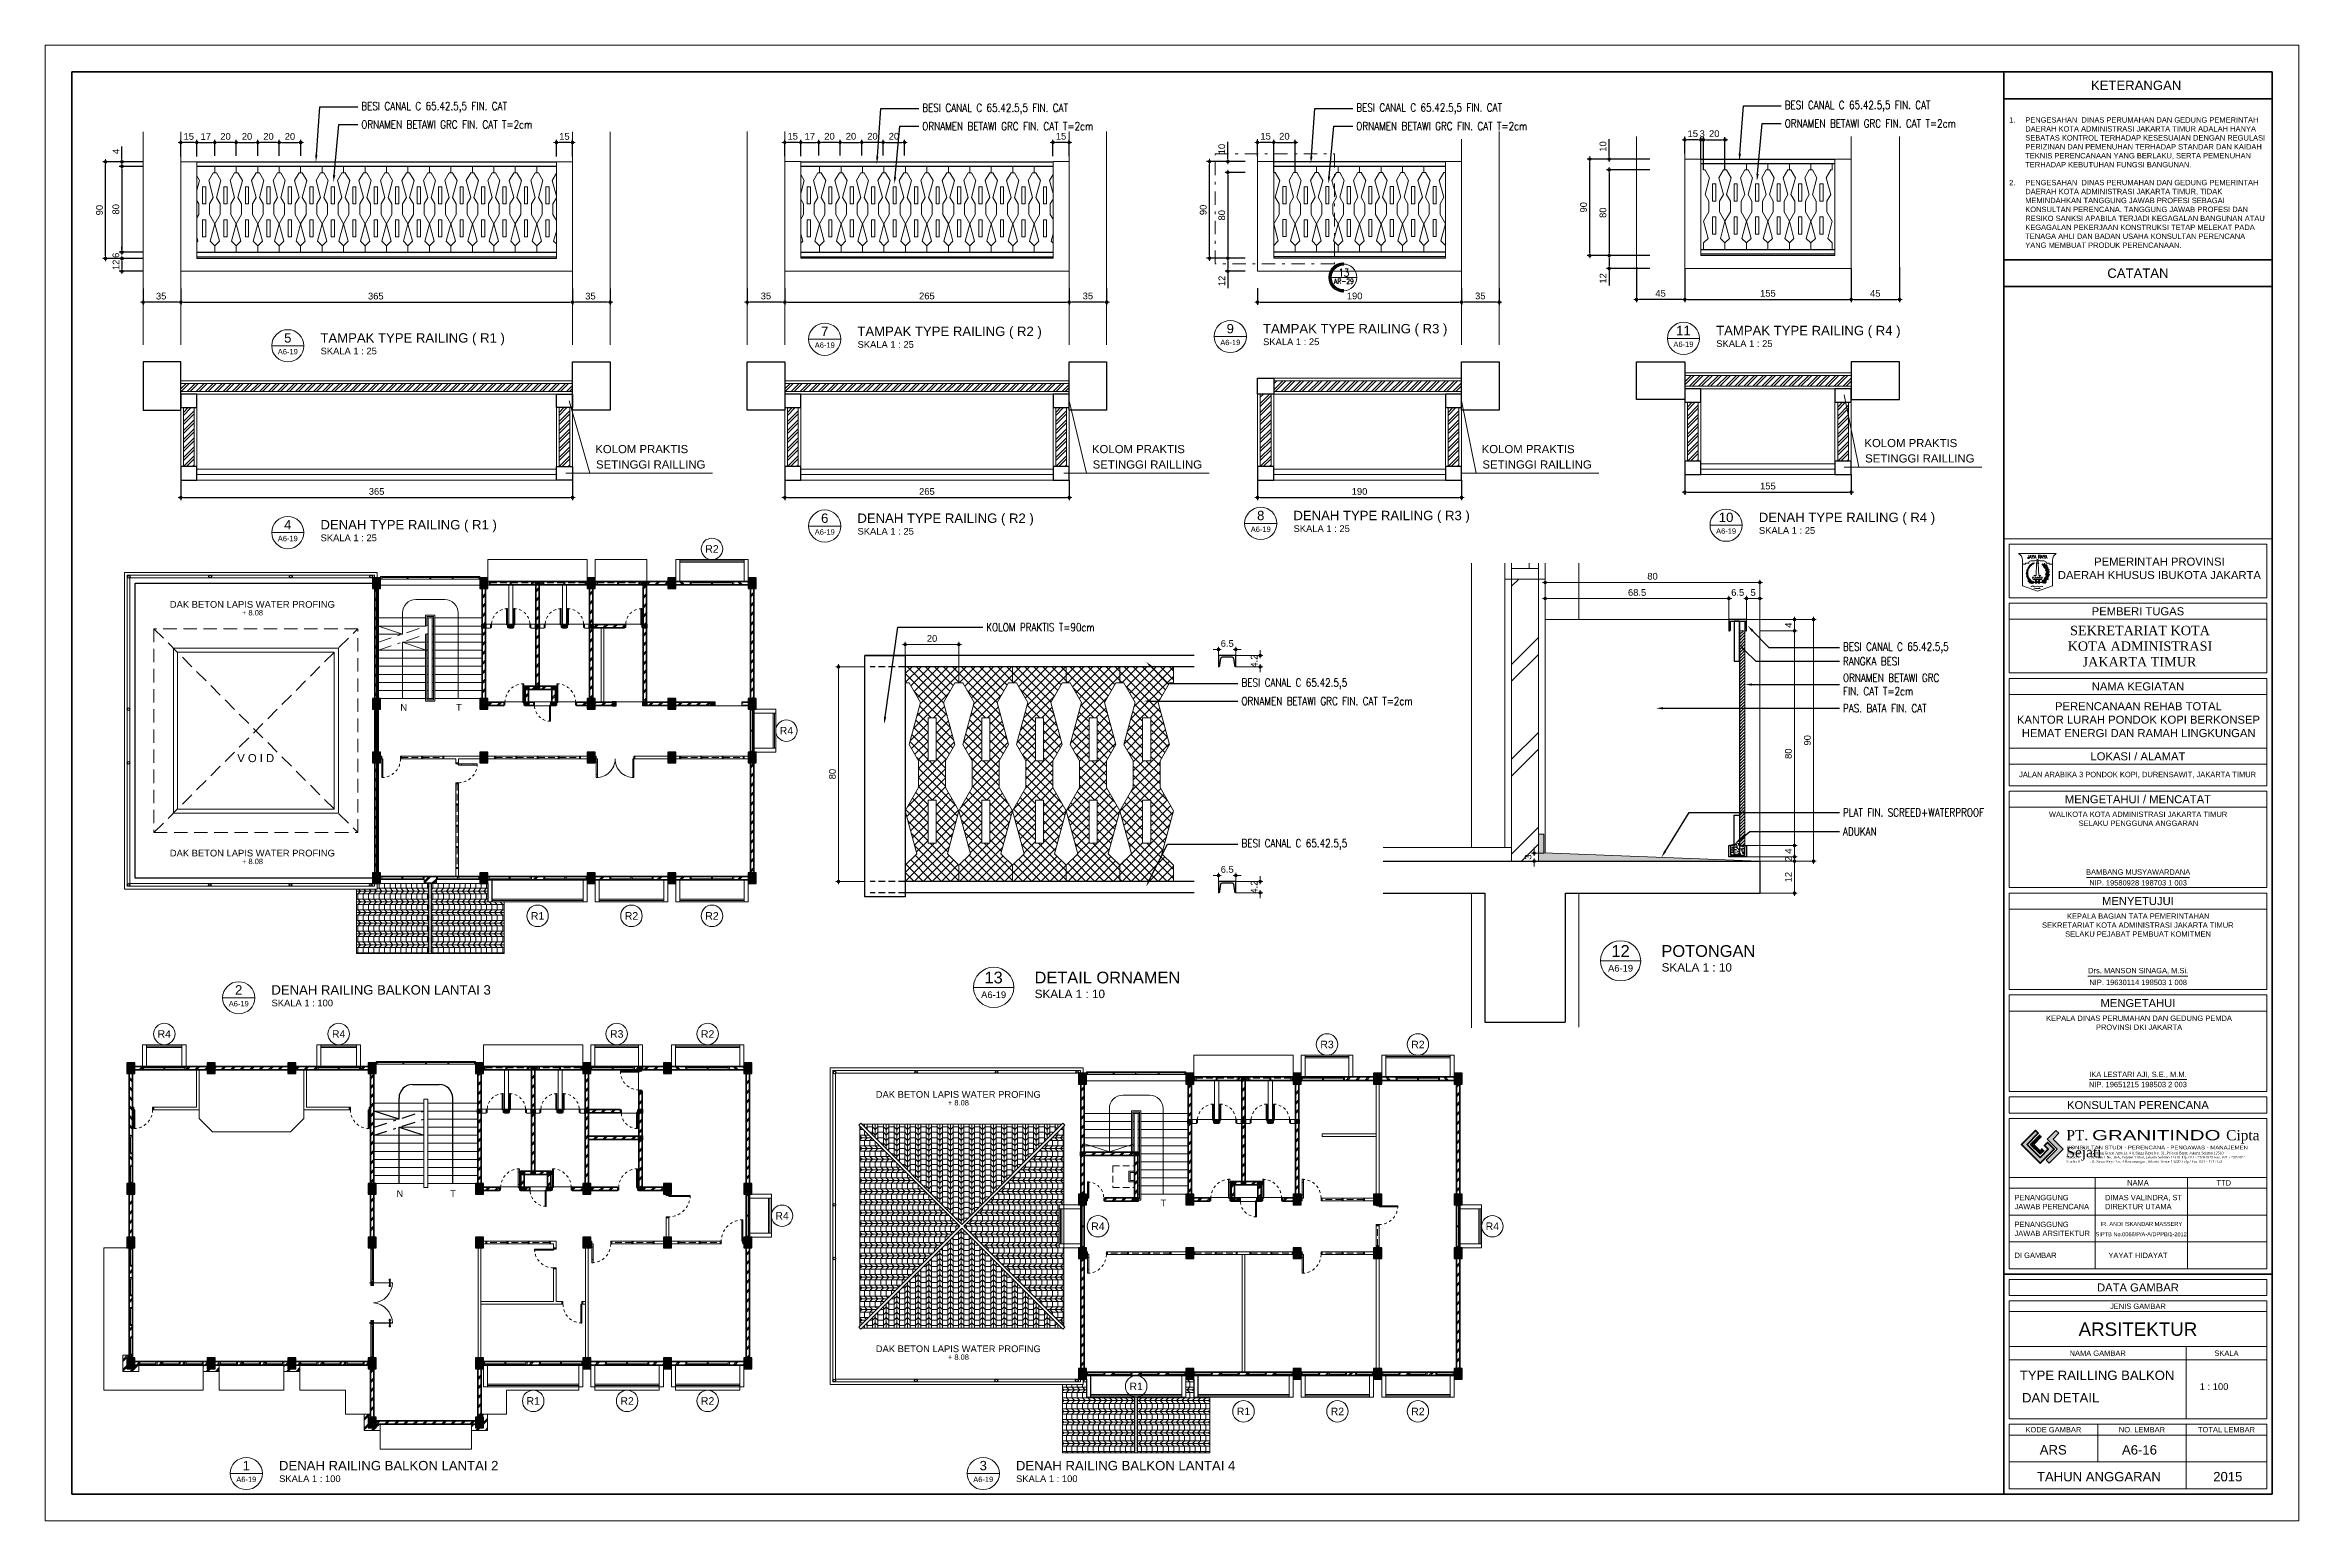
# Model space of a CAD drawing. Header units: millimetres. Extents: x -11 to 1625, y -267 to 195.
# Drawn here: x 911.2 to 995.2, y -267 to -212 of the extents above; entities that cross this region are included whole.
import ezdxf
from ezdxf import colors
from ezdxf.entities.mleader import LeaderData, LeaderLine
from ezdxf.enums import TextEntityAlignment as Align
from ezdxf.math import Vec2, Vec3

# ---------------------------------------------------------------- set-up
doc = ezdxf.new("R2010")
doc.units = ezdxf.units.MM
doc.linetypes.add('DASHDOT', pattern=[1, 0.5, -0.25, 0, -0.25])
doc.linetypes.add('HIDDEN', pattern=[0.375, 0.25, -0.125])
for name, color, linetype, lineweight in [('ars', 11, 'Continuous', 5), ('ARS DIN', 31, 'Continuous', 5), ('atap', 7, 'Continuous', 20), ('blk', 1, 'Continuous', 30), ('CONCRETE', 8, 'Continuous', 5), ('dinding', 5, 'Continuous', 15), ('GRS KOP', 1, 'Continuous', 35), ('KOLOM', 1, 'Continuous', 30), ('kop', 7, 'Continuous', 20), ('kus', 63, 'Continuous', 15), ('lan', 7, 'Continuous', 15), ('logo', 7, 'Continuous', 50), ('not', 7, 'Continuous', 20), ('PARTISI', 190, 'Continuous', 9), ('SANITAIR', 4, 'Continuous', 5), ('sol kol', 8, 'Continuous', 0), ('tem', 5, 'Continuous', 20), ('TEXT KETERANGAN', 7, 'Continuous', 9), ('u', 6, 'Continuous', 20)]:
    doc.layers.add(name, color=color, linetype=linetype, lineweight=lineweight)
doc.layers.add('BESI', color=10, linetype='Continuous')
doc.styles.add('ATTR', font='romans.shx', dxfattribs={"width": 0.8, "height": 1.735066})
doc.styles.add('BARU', font='complex.shx')
doc.styles.add('S', font='SIMPLEX', dxfattribs={"width": 1.1})
doc.styles.get("Standard").update_dxf_attribs({"font": 'ARIALUNI.TTF'})
doc.dimstyles.new('SK-10', dxfattribs={"dimtxt": 0.25, "dimasz": 0.1, "dimexe": 0.1, "dimexo": 0, "dimgap": 0.1, "dimtad": 1, "dimdec": 0, "dimlfac": 10, "dimzin": 12, "dimdsep": 46, "dimtxsty": 'Standard', "dimblk": 'BULAT', "dimcen": 0.1, "dimdle": 0.1, "dimclrd": 256, "dimclre": 256, "dimclrt": 256, "dimadec": 0, "dimazin": 3, "dimtfac": 1, "dimtdec": 0, "dimtix": 1, "dimtofl": 0, "dimtmove": 0, "dimatfit": 3, "dimldrblk": 'BULAT', "dimfxl": 0, "dimtolj": 1, "dimtzin": 0, "dimlwd": -1, "dimlwe": -1, "dimarcsym": 0})
doc.dimstyles.new('SK-25', dxfattribs={"dimtxt": 0.25, "dimasz": 0.1, "dimexe": 0.1, "dimexo": 0, "dimgap": 0.1, "dimtad": 1, "dimdec": 0, "dimlfac": 25, "dimzin": 12, "dimdsep": 46, "dimtxsty": 'Standard', "dimblk": 'BULAT', "dimcen": 0.1, "dimclrd": 256, "dimadec": 0, "dimazin": 3, "dimtfac": 1, "dimtdec": 0, "dimtofl": 0, "dimtmove": 0, "dimatfit": 3, "dimldrblk": 'BULAT', "dimfxl": 0, "dimtolj": 1, "dimtzin": 0, "dimarcsym": 0})
pattern_1 = [(45, (923.90673, -262.7025), (-0.1767767, 0.1767767), []), (45, (923.96923, -262.7025), (-0.1767767, 0.1767767), [])]
pattern_2 = [(45, (924.90673, -262.7025), (-0.1767767, 0.1767767), []), (45, (924.96923, -262.7025), (-0.1767767, 0.1767767), [])]
pattern_3 = [(45, (554.68158, -415.23785), (-0.1767767, 0.1767767), []), (45, (554.74408, -415.23785), (-0.1767767, 0.1767767), [])]
pattern_4 = [(45, (913.90673, -287.52773), (-0.1767767, 0.1767767), []), (45, (913.96923, -287.52773), (-0.1767767, 0.1767767), [])]
pattern_5 = [(45, (924.06924, -243.12561), (-0.1767767, 0.1767767), []), (45, (924.13174, -243.12561), (-0.1767767, 0.1767767), [])]
pattern_6 = [(45, (925.06924, -243.12561), (-0.1767767, 0.1767767), []), (45, (925.13174, -243.12561), (-0.1767767, 0.1767767), [])]
pattern_7 = [(45, (953.879, -261.71834), (-0.1767767, 0.1767767), []), (45, (953.9415, -261.71834), (-0.1767767, 0.1767767), [])]
pattern_8 = [(45, (952.879, -261.71834), (-0.1767767, 0.1767767), []), (45, (952.9415, -261.71834), (-0.1767767, 0.1767767), [])]
pattern_9 = [(45, (642.68158, -329.83762), (-0.1767767, 0.1767767), []), (45, (642.74408, -329.83762), (-0.1767767, 0.1767767), [])]

msp = doc.modelspace()

# ---------------------------------------------------------------- texts
at = {"layer": 'not'}
for p in [(980.8089993, -226.8308966), (933.5099643, -227.0561786), (952.0203422, -227.0561786), (966.5455145, -227.0561786)]:
    msp.add_text('KOLOM PRAKTIS ', height=0.303421573, dxfattribs=at).set_placement(p, align=Align.MIDDLE)
at = {"layer": 'not', "char_height": 0.303421573, "width": 4.230154138, "attachment_point": 1}
for insert in [(931.7484484, -227.4776942), (950.2588264, -227.4776942), (964.7839987, -227.4776942), (979.0474835, -227.2524121)]:
    msp.add_mtext('SETINGGI RAILLING', dxfattribs=dict(at, insert=insert))
at = {"layer": 'not', "char_height": 0.25, "attachment_point": 1}
for s, width, insert in [('\\pi0.028606;N', 0.253834895, (924.4271036, -236.5591764)), ('\\pi0.027924;T', 0.253834895, (926.5021036, -236.5591764)), ('\\pi0.026688;N', 0.25, (924.2844901, -254.6760589)), ('\\pi0.026006;T', 0.25, (926.2844901, -254.6760589)), ('\\pi0.028836;T', 0.255660113, (952.7562449, -255.0269))]:
    msp.add_mtext_dynamic_manual_height_columns(s, width=width, gutter_width=12.5, heights=[0], dxfattribs=dict(at, insert=insert))

# ---------------------------------------------------------------- blocks, each defined once
blk = doc.blocks.new('logo granitindo baru')
at = {"layer": 'logo'}
for points in [[(1.03, 1.463), (0.916, 1.574), (0.366, 1.024), (1.1, 0.289), (1.652, 0.843), (1.392, 1.098), (1.281, 0.987), (1.423, 0.84), (1.102, 0.519), (0.594, 1.025)], [(1.721, 1.576), (1.381, 1.236), (1.771, 0.842), (1.341, 0.407), (1.454, 0.294), (2.001, 0.844), (1.609, 1.237), (1.835, 1.464)]]:
    blk.add_hatch(color=8, dxfattribs=at).paths.add_polyline_path(points)
blk.add_lwpolyline([(1.03, 1.463), (0.916, 1.574), (0.366, 1.024), (1.1, 0.289), (1.652, 0.843), (1.392, 1.098), (1.281, 0.987), (1.423, 0.84), (1.102, 0.519), (0.594, 1.025), (1.03, 1.463), (0.916, 1.574)], dxfattribs=at)
at = {"layer": 'logo', "lineweight": 13}
for points in [[(1.089, 1.403), (0.713, 1.026), (1.101, 0.638), (1.258, 0.794)], [(1.112, 1.38), (0.759, 1.026), (1.101, 0.683), (1.235, 0.817)], [(1.134, 1.357), (0.803, 1.026), (1.101, 0.728), (1.213, 0.839)], [(1.157, 1.334), (0.85, 1.026), (1.101, 0.775), (1.189, 0.863)]]:
    blk.add_lwpolyline(points, dxfattribs=at)
at = {"layer": 'logo', "lineweight": 0}
blk.add_lwpolyline([(1.721, 1.576), (1.381, 1.236), (1.771, 0.842), (1.341, 0.407), (1.454, 0.294), (2.001, 0.844), (1.609, 1.237), (1.835, 1.464), (1.721, 1.576)], dxfattribs=at)
at = {"layer": 'logo', "insert": (2.134, 0.975), "char_height": 0.1, "attachment_point": 1}
blk.add_mtext_dynamic_manual_height_columns('{\\f@Arial Unicode MS|b0|i0|c0|p34;\\H1.4x;\\W1.2;KONSULTAN STUDI - PERENCANA - PENGAWAS - MANAJEMEN\\fTimes New Roman|b0|i0|c0|p18;\\P\\pt0.9;\\H0.71429x;\\W1;Domisili ^I: Gedung Graha Arsa Lt. 4 Jl.Siaga Raya No. 31, Pejaten Barat, Jakarta Selatan 12510\\PStudio I ^I: Jl. Batu I No. 36A, Pejaten Timur, Jakarta Selatan 12510 Tlp. 021 - 71082879 Fax. 021 - 7972072\\PStudio II          : Jl. Sawo Raya No. 4 Rawamangun, Jakarta Timur 13220 Telp / Fax. 021 - 4717152}', width=9.56937, gutter_width=0, heights=[1.67], dxfattribs=at)
at = {"layer": 'logo', "insert": (2.134, 1.589), "char_height": 0.4, "width": 7.66452, "attachment_point": 1}
blk.add_mtext('{\\fTimes New Roman|b0|i0|c0|p18;PT. \\fCityBlueprint|b0|i0|c2|p2;\\W1.5;GRANITINDO \\fTimes New Roman|b0|i0|c0|p18;\\W1;Cipta Sejati}', dxfattribs=at)
blk = doc.blocks.new('kop')
at = {"layer": 'ars'}
for p, q in [((74.521, 35.599), (74.496, 35.614)), ((74.534, 35.595), (74.538, 35.581)), ((74.578, 35.526), (74.553, 35.541)), ((74.578, 35.526), (74.581, 35.555)), ((74.6, 35.468), (74.612, 35.457)), ((74.614, 35.467), (74.614, 35.452)), ((74.634, 35.366), (74.615, 35.388)), ((74.631, 35.289), (74.635, 35.273)), ((74.634, 35.366), (74.643, 35.394)), ((74.642, 35.304), (74.637, 35.29)), ((74.472, 34.989), (74.502, 34.992)), ((74.537, 35.048), (74.537, 35.078)), ((74.552, 35.066), (74.578, 35.081)), ((74.621, 35.202), (74.607, 35.228)), ((74.621, 35.202), (74.64, 35.225))]:
    blk.add_line(p, q, dxfattribs=at)
for centre, radius, start, end in [((73.816, 35.253), 0.061, 2.2926, 66.75394), ((73.901, 35.312), 0.061, 182.2926, 246.75394), ((73.906, 35.362), 0.061, 172.39949, 236.86083), ((73.812, 35.319), 0.061, 352.39949, 56.86083), ((73.916, 35.414), 0.061, 164.61904, 229.08037), ((73.817, 35.384), 0.061, 344.61904, 49.08037), ((73.933, 35.316), 0.061, 120.67989, 185.14122), ((74.278, 35.315), 0.405, 114.0856, 237.63251), ((73.842, 35.364), 0.061, 300.67989, 5.14122), ((73.923, 35.456), 0.0488, 158.86486, 223.3262), ((73.936, 35.271), 0.061, 130.573, 195.03434), ((73.852, 35.424), 0.061, 292.89943, 357.36077), ((73.937, 35.365), 0.061, 112.89943, 177.36077), ((73.842, 35.44), 0.0488, 338.86486, 43.3262), ((73.837, 35.302), 0.061, 310.573, 15.03434), ((73.873, 35.469), 0.0488, 287.14526, 351.60659), ((73.935, 35.415), 0.0488, 107.14526, 171.60659), ((73.942, 35.493), 0.0488, 150.29963, 214.76097), ((73.859, 35.489), 0.0488, 330.29963, 34.76097), ((73.948, 35.451), 0.0488, 98.58003, 163.04136), ((73.894, 35.513), 0.0488, 278.58003, 343.04136), ((73.961, 35.528), 0.0488, 145.79893, 210.26027), ((73.879, 35.531), 0.0488, 325.79893, 30.26027), ((73.916, 35.552), 0.0488, 274.07933, 338.54067), ((73.965, 35.485), 0.0488, 94.07933, 158.54067), ((73.985, 35.56), 0.0488, 139.36791, 203.82924), ((73.904, 35.572), 0.0488, 319.36791, 23.82924), ((73.984, 35.517), 0.0488, 87.6483, 152.10964), ((73.943, 35.589), 0.0488, 267.6483, 332.10964), ((74.012, 35.589), 0.0488, 133.84164, 198.30297), ((73.932, 35.609), 0.0488, 313.84164, 18.30297), ((74.007, 35.547), 0.0488, 82.12203, 146.58337), ((73.973, 35.622), 0.0488, 262.12203, 326.58337), ((74.036, 35.612), 0.0439, 126.62395, 191.08528), ((73.967, 35.639), 0.0439, 306.62395, 11.08528), ((74.026, 35.575), 0.0439, 74.90434, 139.36568), ((74.005, 35.646), 0.0439, 254.90434, 319.36568), ((74, 35.656), 0.0352, 303.96096, 8.42229), ((74.054, 35.632), 0.0352, 123.96096, 188.42229), ((74.045, 35.603), 0.0352, 72.24135, 136.70269), ((74.03, 35.66), 0.0352, 252.24135, 316.70269), ((74.027, 35.676), 0.0352, 297.74061, 2.20194), ((74.078, 35.647), 0.0352, 117.74061, 182.20194), ((74.066, 35.619), 0.0352, 66.021, 130.48234), ((74.057, 35.677), 0.0352, 246.021, 310.48234), ((74.097, 35.661), 0.0281, 113.40069, 177.86202), ((74.058, 35.688), 0.0281, 293.40069, 357.86202), ((74.086, 35.64), 0.0281, 61.68108, 126.14242), ((74.082, 35.687), 0.0281, 241.68108, 306.14242), ((74.082, 35.701), 0.0281, 293.40069, 357.86202), ((74.121, 35.674), 0.0281, 113.40069, 177.86202), ((74.11, 35.653), 0.0281, 61.68108, 126.14242), ((74.106, 35.7), 0.0281, 241.68108, 306.14242), ((74.117, 35.713), 0.0281, 260.93685, 325.39819), ((74.136, 35.669), 0.0281, 80.93685, 145.39819), ((74.232, 35.315), 0.405, 302.36749, 44.48513), ((74.485, 35.674), 0.0613, 235.51536, 280.6207), ((74.445, 35.613), 0.0507, 1.42482, 71.62404), ((74.541, 35.601), 0.0613, 235.51536, 280.6207), ((74.589, 35.652), 0.0795, 151.18188, 225.99565), ((74.502, 35.54), 0.0507, 1.42482, 71.62404), ((74.526, 35.44), 0.0795, 20.9123, 95.72607), ((74.592, 35.547), 0.0795, 200.9123, 275.72607), ((74.464, 35.633), 0.0795, 331.18188, 45.99565), ((74.611, 35.596), 0.0507, 162.59462, 232.79384), ((74.623, 35.449), 0.0613, 217.22881, 262.33415), ((74.538, 35.6), 0.0613, 313.59796, 358.7033), ((74.663, 35.361), 0.0795, 171.16409, 245.97786), ((74.552, 35.301), 0.0795, 351.16409, 65.97786), ((74.566, 35.403), 0.0507, 343.13827, 53.33749), ((74.562, 35.252), 0.0507, 331.52956, 41.72878), ((74.684, 35.504), 0.0795, 133.19986, 208.01363), ((74.559, 35.525), 0.0795, 313.19986, 28.01363), ((74.682, 35.427), 0.0507, 150.06789, 220.26711), ((74.688, 35.241), 0.0507, 128.27812, 198.47734), ((74.721, 35.315), 0.0795, 113.30268, 188.11645), ((74.611, 35.377), 0.0795, 293.30268, 8.11645), ((74.611, 35.447), 0.0613, 301.07123, 346.17657), ((73.829, 35.191), 0.061, 12.66278, 77.12411), ((73.902, 35.264), 0.061, 192.66278, 257.12411), ((73.907, 35.225), 0.061, 200.21515, 264.67648), ((73.844, 35.143), 0.061, 20.21515, 84.67648), ((73.921, 35.183), 0.061, 206.16011, 270.62144), ((73.867, 35.095), 0.061, 26.16011, 90.62144), ((73.943, 35.23), 0.061, 140.94317, 205.40451), ((73.841, 35.243), 0.061, 320.94317, 25.40451), ((73.941, 35.145), 0.061, 208.50798, 272.96932), ((73.891, 35.055), 0.061, 28.50798, 92.96932), ((73.957, 35.19), 0.061, 140.94317, 205.40451), ((73.854, 35.203), 0.061, 320.94317, 25.40451), ((73.921, 35.015), 0.061, 40.03108, 104.49242), ((73.953, 35.113), 0.061, 220.03108, 284.49242), ((73.974, 35.153), 0.061, 146.90284, 211.36418), ((73.871, 35.155), 0.061, 326.90284, 31.36418), ((73.956, 34.978), 0.061, 49.20062, 113.66196), ((73.971, 35.08), 0.061, 229.20062, 293.66196), ((73.997, 35.115), 0.061, 146.69526, 211.1566), ((73.893, 35.117), 0.061, 326.69526, 31.1566), ((74.021, 35.084), 0.061, 144.86352, 209.32486), ((73.918, 35.089), 0.061, 324.86352, 29.32486), ((73.99, 34.949), 0.061, 44.42228, 108.88361), ((74.014, 35.049), 0.061, 224.42228, 288.88361), ((74.049, 35.054), 0.061, 144.49027, 208.9516), ((73.946, 35.059), 0.061, 324.49027, 28.9516), ((74.08, 35.031), 0.061, 156.18026, 220.64159), ((73.978, 35.016), 0.061, 336.18026, 40.64159), ((74.567, 35.052), 0.0795, 137.1076, 211.92137), ((74.441, 35.064), 0.0795, 317.1076, 31.92137), ((74.547, 34.969), 0.0507, 83.44322, 153.64244), ((74.537, 35.042), 0.0613, 234.44656, 279.55191), ((74.569, 34.993), 0.0612, 69.89618, 144.70994), ((74.541, 35.085), 0.0612, 249.89618, 324.70994), ((74.582, 35.119), 0.0613, 176.98724, 222.09259), ((74.509, 35.12), 0.0507, 302.89671, 13.09593), ((74.644, 35.186), 0.0795, 153.08913, 227.9029), ((74.627, 35.286), 0.0613, 205.62009, 250.72544), ((74.52, 35.163), 0.0795, 333.08913, 47.9029), ((74.629, 35.078), 0.0507, 106.58179, 176.78101), ((74.591, 35.141), 0.0613, 257.58513, 302.69047), ((74.602, 35.228), 0.0795, 271.02002, 345.83379), ((74.68, 35.129), 0.0795, 91.02002, 165.83379), ((74.63, 35.285), 0.0613, 279.28146, 324.3868)]:
    blk.add_arc(centre, radius, start, end, dxfattribs=at)
at = {"layer": 'ars', "color": 11}
for centre, radius, start, end in [((74.491, 34.995), 0.0613, 158.86957, 203.97492), ((74.422, 35.02), 0.0507, 284.77904, 354.97826), ((74.44, 34.986), 0.016, 270, 302.36749)]:
    blk.add_arc(centre, radius, start, end, dxfattribs=at)
at = {"layer": 'ars'}
for points, start_tangent, end_tangent in [([(74.461, 35.651), (74.466, 35.634), (74.45, 35.624), (74.429, 35.623), (74.426, 35.64), (74.439, 35.661), (74.444, 35.672), (74.461, 35.663), (74.461, 35.651)], (0.714442, -0.699695), (0.714442, -0.699695)), ([(74.518, 35.578), (74.523, 35.561), (74.507, 35.551), (74.486, 35.55), (74.483, 35.567), (74.496, 35.588), (74.501, 35.599), (74.518, 35.589), (74.518, 35.578)], (0.714442, -0.699695), (0.714442, -0.699695)), ([(74.594, 35.435), (74.593, 35.416), (74.574, 35.412), (74.555, 35.418), (74.556, 35.435), (74.576, 35.451), (74.584, 35.459), (74.597, 35.445), (74.594, 35.435)], (0.458819, -0.88853), (0.458819, -0.88853)), ([(74.596, 35.277), (74.591, 35.26), (74.572, 35.259), (74.554, 35.269), (74.559, 35.285), (74.581, 35.297), (74.591, 35.303), (74.601, 35.287), (74.596, 35.277)], (0.270637, -0.962681), (0.270637, -0.962681)), ([(74.571, 35.605), (74.582, 35.591), (74.6, 35.598), (74.612, 35.615), (74.601, 35.627), (74.576, 35.629), (74.564, 35.631), (74.562, 35.612), (74.571, 35.605)], (0.149901, -0.988701), (0.149901, -0.988701)), ([(74.644, 35.445), (74.652, 35.429), (74.671, 35.432), (74.687, 35.445), (74.678, 35.46), (74.654, 35.467), (74.643, 35.472), (74.637, 35.453), (74.644, 35.445)], (-0.068112, -0.997678), (-0.068112, -0.997678)), ([(74.66, 35.272), (74.661, 35.253), (74.68, 35.25), (74.699, 35.256), (74.697, 35.273), (74.677, 35.288), (74.669, 35.297), (74.656, 35.282), (74.66, 35.272)], (-0.433585, -0.901113), (-0.433585, -0.901113)), ([(74.463, 35.013), (74.447, 35.004), (74.433, 35.018), (74.428, 35.037), (74.443, 35.045), (74.467, 35.037), (74.479, 35.034), (74.474, 35.016), (74.463, 35.013)], (-0.515761, -0.856733), (-0.515761, -0.856733)), ([(74.551, 35.127), (74.539, 35.113), (74.521, 35.122), (74.51, 35.139), (74.522, 35.151), (74.547, 35.151), (74.559, 35.152), (74.56, 35.133), (74.551, 35.127)], (-0.223771, -0.974642), (-0.223771, -0.974642)), ([(74.549, 35.011), (74.537, 34.997), (74.548, 34.981), (74.566, 34.972), (74.576, 34.985), (74.573, 35.01), (74.573, 35.022), (74.554, 35.021), (74.549, 35.011)], (-0.942817, -0.33331), (-0.942817, -0.33331)), ([(74.614, 35.117), (74.608, 35.1), (74.624, 35.089), (74.645, 35.088), (74.649, 35.104), (74.636, 35.126), (74.631, 35.137), (74.614, 35.128), (74.614, 35.117)], (-0.735998, -0.676983), (-0.735998, -0.676983))]:
    blk.add_spline(points, degree=3, dxfattribs=dict(at, start_tangent=start_tangent, end_tangent=end_tangent))
for points in [[(74.445, 34.97), (74.47, 34.975), (74.522, 34.973), (74.56, 34.955)], [(74.445, 34.97), (74.468, 34.959), (74.518, 34.947), (74.56, 34.955)]]:
    blk.add_spline(points, degree=3, dxfattribs=at)
at = {"layer": 'GRS KOP'}
for p, q in [((73, 1), (73, 54)), ((83, 1), (83, 54)), ((73, 53), (83, 53)), ((73, 47), (83, 47)), ((73, 46), (83, 46)), ((73, 9.2), (83, 9.2))]:
    blk.add_line(p, q, dxfattribs=at)
blk.add_lwpolyline([(1, 54), (83, 54), (83, 1), (1, 1)], close=True, dxfattribs=at)
at = {"layer": 'kop', "color": 7}
for p, q in [((84, 55), (0, 55)), ((0, 55), (0, 0)), ((84, 55), (84, 0)), ((84, 55), (84, 0)), ((74.205, 35.69), (74.305, 35.69)), ((74.225, 35.67), (74.205, 35.23)), ((74.235, 35.698), (74.275, 35.698)), ((74.285, 35.67), (74.305, 35.23)), ((74.075, 35.17), (74.124, 35.17)), ((74.075, 35.17), (74.095, 35.09)), ((74.095, 35.09), (74.415, 35.09)), ((74.124, 35.23), (74.124, 35.228)), ((74.124, 35.23), (74.205, 35.23)), ((74.124, 35.228), (74.129, 35.228)), ((74.124, 35.17), (74.134, 35.13)), ((74.134, 35.13), (74.376, 35.13)), ((74.195, 35.15), (74.235, 35.15)), ((74.275, 35.15), (74.315, 35.15)), ((74.305, 35.23), (74.386, 35.23)), ((74.376, 35.13), (74.386, 35.17)), ((74.381, 35.228), (74.386, 35.228)), ((74.386, 35.23), (74.386, 35.228)), ((74.386, 35.17), (74.435, 35.17)), ((74.415, 35.09), (74.435, 35.17)), ((0, 0), (84, 0))]:
    blk.add_line(p, q, dxfattribs=at)
at = {"layer": 'kop'}
for p, q in [((83, 36.6), (73, 36.6)), ((73.2, 34.4), (73.2, 36.4)), ((82.8, 36.4), (73.2, 36.4)), ((82.8, 34.4), (82.8, 36.4)), ((82.8, 34.4), (73.2, 34.4)), ((73.2, 31.6), (73.2, 34.2)), ((82.8, 34.2), (73.2, 34.2)), ((82.8, 31.6), (82.8, 34.2)), ((82.8, 33.6), (73.2, 33.6)), ((82.8, 31.6), (73.2, 31.6)), ((73.2, 27.4), (73.2, 31.4)), ((82.8, 31.4), (73.2, 31.4)), ((82.8, 27.4), (82.8, 31.4)), ((82.8, 30.8), (73.2, 30.8)), ((82.8, 28.8), (73.2, 28.8)), ((82.8, 28.2), (73.2, 28.2)), ((82.8, 27.4), (73.2, 27.4)), ((73.2, 23.6), (73.2, 27.2)), ((82.8, 27.2), (73.2, 27.2)), ((82.8, 23.6), (82.8, 27.2)), ((82.8, 26.6), (73.2, 26.6)), ((82.8, 23.6), (73.2, 23.6)), ((76.089, 23.976), (79.928, 23.976)), ((73.2, 19.8), (73.2, 23.4)), ((82.8, 23.4), (73.2, 23.4)), ((82.8, 22.8), (73.2, 22.8)), ((82.8, 19.8), (82.8, 23.4)), ((76.127, 20.296), (79.863, 20.296)), ((82.8, 19.8), (73.2, 19.8)), ((73.2, 16), (73.2, 19.6)), ((82.8, 19.6), (73.2, 19.6)), ((82.8, 16), (82.8, 19.6)), ((82.8, 19), (73.2, 19)), ((82.8, 16), (73.2, 16)), ((73.2, 9.4), (73.2, 15)), ((82.8, 15), (73.2, 15)), ((82.8, 9.4), (82.8, 15)), ((82.8, 12.8), (73.2, 12.8)), ((76.4, 9.4), (76.4, 12.8)), ((79.842, 9.4), (79.842, 12.8)), ((82.8, 12.4), (73.2, 12.4)), ((73.2, 12.4), (73.2, 11.4)), ((82.8, 11.4), (73.2, 11.4)), ((82.8, 10.4), (73.2, 10.4)), ((82.8, 9.4), (73.2, 9.4)), ((73.2, 7.8), (82.8, 7.8)), ((73.2, 6.5), (82.8, 6.5)), ((73.2, 6), (82.8, 6)), ((79.8, 3.8), (79.8, 6.5)), ((76.5, 2.2), (76.5, 3.6)), ((79.8, 1.2), (79.8, 3.6)), ((73.2, 3.2), (82.8, 3.2)), ((73.2, 2.2), (82.8, 2.2))]:
    blk.add_line(p, q, dxfattribs=at)
at = {"layer": 'kop', "color": 5}
for p, q in [((74.955, 36.05), (73.555, 36.05)), ((73.695, 35.81), (73.695, 34.85)), ((73.695, 35.65), (73.815, 35.65)), ((73.815, 35.69), (73.815, 35.65)), ((73.815, 35.69), (73.935, 35.69)), ((73.935, 35.73), (73.935, 35.69)), ((74.575, 35.73), (74.575, 35.69)), ((74.695, 35.69), (74.575, 35.69)), ((74.695, 35.69), (74.695, 35.65)), ((74.815, 35.65), (74.695, 35.65)), ((74.815, 35.81), (74.815, 34.85)), ((73.695, 34.85), (74.255, 34.65)), ((74.225, 34.95), (74.171, 35.022)), ((74.255, 34.986), (74.203, 35.046)), ((74.225, 34.95), (74.21, 34.93)), ((74.255, 34.986), (74.307, 35.046)), ((74.255, 34.65), (74.815, 34.85)), ((74.285, 34.95), (74.339, 35.022)), ((74.285, 34.95), (74.3, 34.93))]:
    blk.add_line(p, q, dxfattribs=at)
at = {"layer": 'kop', "color": 7}
for points in [[(74.235, 35.698), (74.233, 35.701), (74.231, 35.704), (74.229, 35.707), (74.228, 35.71), (74.227, 35.713), (74.227, 35.715), (74.226, 35.718), (74.226, 35.72), (74.226, 35.723), (74.226, 35.725), (74.226, 35.728), (74.226, 35.731), (74.226, 35.733), (74.227, 35.736), (74.228, 35.738), (74.229, 35.741), (74.23, 35.743), (74.232, 35.746), (74.234, 35.749), (74.236, 35.753), (74.24, 35.758), (74.244, 35.763), (74.249, 35.77), (74.255, 35.778)], [(74.275, 35.698), (74.277, 35.701), (74.279, 35.704), (74.281, 35.707), (74.282, 35.71), (74.283, 35.713), (74.283, 35.715), (74.284, 35.718), (74.284, 35.72), (74.284, 35.723), (74.284, 35.725), (74.284, 35.728), (74.284, 35.731), (74.284, 35.733), (74.283, 35.736), (74.282, 35.738), (74.281, 35.741), (74.28, 35.743), (74.278, 35.746), (74.276, 35.749), (74.274, 35.753), (74.27, 35.758), (74.266, 35.763), (74.261, 35.77), (74.255, 35.778)]]:
    blk.add_lwpolyline(points, dxfattribs=at)
at = {"layer": 'kop', "color": 1}
blk.add_lwpolyline([(74.07, 34.97), (74.44, 34.97)], close=True, dxfattribs=at)
at = {"layer": 'kop', "color": 5}
for points in [[(74.21, 34.97), (74.18, 34.93)], [(74.3, 34.97), (74.33, 34.93)]]:
    blk.add_lwpolyline(points, dxfattribs=at)
at = {"layer": 'kop'}
blk.add_lwpolyline([(76.189, 16.449), (79.826, 16.449)], dxfattribs=at)
for points in [[(73.2, 15.2), (82.8, 15.2), (82.8, 15.8), (73.2, 15.8)], [(73.2, 8.4), (82.8, 8.4), (82.8, 9), (73.2, 9)], [(73.2, 3.8), (82.8, 3.8), (82.8, 8.2), (73.2, 8.2)], [(73.2, 1.2), (82.8, 1.2), (82.8, 3.6), (73.2, 3.6)]]:
    blk.add_lwpolyline(points, close=True, dxfattribs=at)
at = {"layer": 'kop', "color": 5}
for centre, radius, start, end in [((73.419, 35.81), 0.276, 0, 60.51287), ((73.975, 35.73), 0.04, 90, 180), ((74.535, 35.73), 0.04, 0, 90), ((75.091, 35.81), 0.276, 119.48713, 180), ((74.187, 35.034), 0.02, 36.8699, 216.8699), ((74.323, 35.034), 0.02, 323.1301, 143.1301)]:
    blk.add_arc(centre, radius, start, end, dxfattribs=at)
at = {"layer": 'kop', "color": 7}
for centre, radius, start, end in [((74.198, 35.663), 0.0283, 15, 75), ((74.312, 35.663), 0.0283, 105, 165), ((74.079, 35.119), 0.12, 15, 65.38943), ((74.255, 35.15), 0.02, 0, 180), ((74.431, 35.119), 0.12, 114.61057, 165)]:
    blk.add_arc(centre, radius, start, end, dxfattribs=at)
at = {"layer": 'kop', "color": 1}
blk.add_arc((74.07, 34.986), 0.016, 237.63251, 270, dxfattribs=at)
at = {"layer": 'kop', "color": 5}
for points in [[(74.255, 35.83), (74.232, 35.807), (74.2, 35.793), (74.12, 35.782), (74.046, 35.777), (73.975, 35.77)], [(74.255, 35.83), (74.278, 35.807), (74.31, 35.793), (74.39, 35.782), (74.464, 35.777), (74.535, 35.77)], [(74.023, 34.99), (74.006, 34.984), (73.974, 34.992), (73.925, 35.01), (73.891, 35.041)], [(74.038, 34.971), (74.016, 34.967), (73.997, 34.959), (73.964, 34.956), (73.932, 34.964)], [(74.082, 34.965), (74.066, 34.956), (74.034, 34.952), (74.006, 34.952), (73.992, 34.948)], [(74.015, 34.807), (74.089, 34.844), (74.162, 34.807), (74.249, 34.833), (74.326, 34.809), (74.4, 34.83), (74.45, 34.817)], [(74.125, 34.97), (74.104, 34.959), (74.093, 34.947), (74.051, 34.932), (74.033, 34.937)], [(74.113, 34.984), (74.085, 34.986), (74.071, 34.993), (74.051, 34.993)], [(74.125, 34.97), (74.112, 34.996), (74.085, 35.02), (74.081, 35.031)], [(74.12, 34.747), (74.16, 34.759), (74.204, 34.744), (74.255, 34.753), (74.3, 34.744), (74.332, 34.758), (74.357, 34.749)]]:
    blk.add_spline(points, degree=3, dxfattribs=at)
at = {"xscale": 0.9500000000000455, "yscale": 0.9500000000000455, "zscale": 0.9500000000000455}
blk.add_blockref('logo granitindo baru', (73.307, 13.056), dxfattribs=at)
at = {"layer": 'kop'}
for s, height, p in [('KETERANGAN ', 0.35, (78, 53.5)), ('CATATAN', 0.35, (78, 46.5)), ('DAERAH KHUSUS IBUKOTA JAKARTA', 0.29998, (78.8, 35.25)), ('PEMERINTAH PROVINSI', 0.29998, (78.8, 35.75)), ('PEMBERI TUGAS', 0.3, (78, 33.9)), ('NAMA KEGIATAN', 0.3, (78, 31.1)), ('LOKASI / ALAMAT', 0.3, (78, 28.5)), ('JALAN ARABIKA 3 PONDOK KOPI, DURENSAWIT, JAKARTA TIMUR', 0.2, (77.986, 27.8)), ('MENGETAHUI / MENCATAT', 0.3, (78, 26.9)), ('BAMBANG MUSYAWARDANA', 0.19926, (78.007, 24.183)), ('NIP. 19580928 198703 1 003', 0.19926, (78.007, 23.78)), ('MENYETUJUI', 0.3, (78, 23.1)), ('Drs. MANSON SINAGA, M.Si.', 0.19926, (78.009, 20.496)), ('NIP. 19630114 198503 1 008', 0.19926, (78.009, 20.071)), ('MENGETAHUI', 0.3, (78, 19.3)), ('NIP. 19651215 198503 2 003', 0.2, (77.999, 16.264)), ('IKA LESTARI AJI, S.E., M.M.', 0.2, (77.999, 16.625)), ('KONSULTAN PERENCANA', 0.3, (78, 15.5)), ('NAMA', 0.2, (78, 12.6)), ('TTD', 0.2, (81.2, 12.6)), ('DATA GAMBAR', 0.3, (78, 8.7)), ('JENIS GAMBAR', 0.2, (78, 8)), ('ARSITEKTUR', 0.5, (78, 7.146)), ('NAMA GAMBAR', 0.2, (76.5, 6.25)), ('SKALA', 0.2, (81.3, 6.25)), ('KODE GAMBAR', 0.2, (74.85, 3.4)), ('NO. LEMBAR', 0.2, (78.15, 3.4)), ('TOTAL LEMBAR', 0.2, (81.3, 3.4)), ('ARS', 0.35, (74.844, 2.65)), ('TAHUN ANGGARAN', 0.35, (76.545, 1.65)), ('2015', 0.35, (81.349, 1.65))]:
    blk.add_text(s, height=height, dxfattribs=at).set_placement(p, align=Align.MIDDLE)
at = {"layer": 'kop', "color": 5, "style": 'BARU', "width": 0.9}
blk.add_text('JAYA RAYA', height=0.12, dxfattribs=at).set_placement((74.255, 35.93), align=Align.MIDDLE)
at = {"layer": 'kop'}
blk.add_text('SIPTB No.0066/P/A-A/DPPB/1-2012', height=0.15, dxfattribs=at).set_placement((78.122, 10.609), align=Align.CENTER)
for s, insert, char_height, width, attachment_point in [('\\pi-0.6,l0.6,t0.6;1.^IPENGESAHAN  DINAS PERUMAHAN DAN GEDUNG PEMERINTAH DAERAH KOTA ADMINISTRASI JAKARTA TIMUR ADALAH HANYA SEBATAS KONTROL TERHADAP KESESUAIAN DENGAN REGULASI PERIZINAN DAN PEMENUHAN TERHADAP STANDAR DAN KAIDAH TEKNIS PERENCANAAN YANG BERLAKU, SERTA PEMENUHAN TERHADAP KEBUTUHAN FUNGSI BANGUNAN.\\P\\P2.^IPENGESAHAN  DINAS PERUMAHAN DAN GEDUNG PEMERINTAH DAERAH KOTA ADMINISTRASI JAKARTA TIMUR, TIDAK MEMINDAHKAN TANGGUNG JAWAB PROFESI SEBAGAI KONSULTAN PERENCANA. TANGGUNG JAWAB PROFESI DAN RESIKO SANKSI APABILA TERJADI KEGAGALAN BANGUNAN ATAU KEGAGALAN PEKERJAAN KONSTRUKSI TETAP MELEKAT PADA TENAGA AHLI DAN BADAN USAHA KONSULTAN PERENCANA YANG MEMBUAT PRODUK PERENCANAAN.', (73.2, 49.875), 0.2, 9.6, 4), ('PENANGGUNG\\PJAWAB PERENCANA', (73.4, 12.15), 0.2, 8.33062, 1), ('DIMAS VALINDRA, ST\\PDIREKTUR UTAMA', (76.77, 12.15), 0.2, 8.16499, 1), ('PENANGGUNG\\PJAWAB ARSITEKTUR', (73.4, 11.15), 0.2, 8.79211, 1), ('IR. ANDI ISKANDAR MASSERY', (76.609, 11.143), 0.15, 4.04264, 1), ('DI GAMBAR', (73.4, 10), 0.2, 7.59768, 1)]:
    blk.add_mtext(s, dxfattribs=dict(at, insert=insert, char_height=char_height, width=width, attachment_point=attachment_point))
at = {"layer": 'kop', "attachment_point": 1, "style": 'BARU'}
for s, width, insert, char_height in [('\\pi1.4375;{\\fRomantic|b0|i0|c2|p2;SEKRETARIAT KOTA\\P\\pi1.3461;KOTA ADMINISTRASI\\P\\pi1.9027;JAKARTA TIMUR}', 7.94943, (74.033, 33.359), 0.35), ('\\pi0.65609;{\\fArial|b0|i0|c0|p34;WALIKOTA KOTA ADMINISTRASI JAKARTA TIMUR\\P\\pi1.7645;SELAKU PENGGUNA ANGGARAN}', 7.94943, (74.027, 26.434), 0.2), ('\\pi1.5072;{\\fArial|b0|i0|c0|p34;KEPALA BAGIAN TATA PEMERINTAHAN\\P\\pi0.57794;SEKRETARIAT KOTA ADMINISTRASI JAKARTA TIMUR\\P\\pi1.4412;SELAKU PEJABAT PEMBUAT KOMITMEN}', 8.28085, (73.847, 22.638), 0.2), ('\\pi1.1521;{\\fArial|b0|i0|c0|p34;KEPALA DINAS PERUMAHAN DAN GEDUNG PEMDA\\P\\pi3.0079;PROVINSI DKI JAKARTA}', 9.20836, (73.427, 18.833), 0.2)]:
    blk.add_mtext_dynamic_manual_height_columns(s, width=width, gutter_width=1.5, heights=[0], dxfattribs=dict(at, insert=insert, char_height=char_height))
at = {"layer": 'kop', "insert": (73.464, 30.51), "char_height": 0.3, "attachment_point": 1}
blk.add_mtext_dynamic_manual_height_columns('\\pi1.446;PERENCANAAN REHAB TOTAL \\P\\pi0.026798;KANTOR LURAH PONDOK KOPI BERKONSEP \\P\\pi0.21087;HEMAT ENERGI DAN RAMAH LINGKUNGAN', width=9.06362, gutter_width=1.5, heights=[0], dxfattribs=at)
at = {"layer": 'kop', "style": 'BARU', "flags": 4}
for p, height in [((73.8, 5.4), 0.35), ((73.8, 4.9), 0.35), ((80.303, 5.382), 0.25), ((73.8, 4.4), 0.35), ((80.303, 4.882), 0.25), ((80.303, 4.382), 0.25)]:
    blk.add_attdef('-', p, '', height=height, dxfattribs=at)
at = {"layer": 'kop', "flags": 4}
for tag, p in [('AR-00', (78.057, 2.648)), ('00', (81.238, 2.647))]:
    blk.add_attdef(tag, text='', height=0.35, dxfattribs=at).set_placement(p, align=Align.MIDDLE)
blk = doc.blocks.new('Ndtpd')
blk.add_line((0.747, 0), (-0.747, 0))
blk.add_circle((0, 0), 0.747)
at = {"flags": 4}
for tag, height, p in [('NO', 0.5, (0, 0.148)), ('NOLBR', 0.3, (0, -0.398))]:
    blk.add_attdef(tag, text='', height=height, dxfattribs=at).set_placement(p, align=Align.CENTER)
for tag, p, height in [('NDTPD', (1.516, 0.148), 0.5), ('SKALA', (1.523, -0.398), 0.3)]:
    blk.add_attdef(tag, p, '', height=height, dxfattribs=at)
blk = doc.blocks.new('P 70')
for points in [[(-0.735, 0.06), (-0.74, 0.06), (-0.74, 0.061), (-0.74, 0.1), (-0.78, 0.1), (-0.78, 0), (-0.74, 0), (-0.74, 0.056), (-0.735, 0.058)], [(-0.742, 0.002), (-0.778, 0.002), (-0.778, 0.098), (-0.742, 0.098)], [(-0.04, 0.8), (-0.08, 0.8), (-0.08, 0.68), (-0.04, 0.68)], [(-0.04, 0.68), (-0.08, 0.68), (-0.08, 0.22), (-0.04, 0.22)], [(-0.04, 0.1), (-0.08, 0.1), (-0.08, 0.22), (-0.04, 0.22)], [(-0.045, 0.06), (-0.04, 0.06), (-0.04, 0.061), (-0.04, 0.1), (0, 0.1), (0, 0), (-0.04, 0), (-0.04, 0.056), (-0.045, 0.058)], [(-0.038, 0.002), (-0.002, 0.002), (-0.002, 0.098), (-0.038, 0.098)]]:
    blk.add_lwpolyline(points, close=True)
at = {"linetype": 'HIDDEN', "ltscale": 0.3}
blk.add_lwpolyline([(-0.74, 0.1, -0.414214), (-0.04, 0.8, -1.303225)], format="xyb", dxfattribs=at)
blk = doc.blocks.new('KP')
at = {"layer": 'KOLOM'}
blk.add_lwpolyline([(0.075, -0.075), (-0.075, -0.075), (-0.075, 0.075), (0.075, 0.075), (0.075, -0.075)], dxfattribs=at)
blk = doc.blocks.new('K1')
at = {"layer": 'KOLOM'}
blk.add_lwpolyline([(0.2, 0.15), (-0.2, 0.15), (-0.2, -0.15), (0.2, -0.15), (0.2, 0.15)], dxfattribs=at)
blk = doc.blocks.new('P 60')
for points in [[(-0.635, 0.06), (-0.64, 0.06), (-0.64, 0.061), (-0.64, 0.1), (-0.68, 0.1), (-0.68, 0), (-0.64, 0), (-0.64, 0.056), (-0.635, 0.058)], [(-0.642, 0.002), (-0.678, 0.002), (-0.678, 0.098), (-0.642, 0.098)], [(-0.04, 0.7), (-0.04, 0.1), (-0.08, 0.1), (-0.08, 0.7)], [(-0.042, 0.698), (-0.042, 0.102), (-0.078, 0.102), (-0.078, 0.698)], [(-0.045, 0.06), (-0.04, 0.06), (-0.04, 0.061), (-0.04, 0.1), (0, 0.1), (0, 0), (-0.04, 0), (-0.04, 0.056), (-0.045, 0.058)], [(-0.038, 0.002), (-0.002, 0.002), (-0.002, 0.098), (-0.038, 0.098)]]:
    blk.add_lwpolyline(points, close=True)
at = {"linetype": 'HIDDEN', "ltscale": 0.3}
blk.add_lwpolyline([(-0.64, 0.1, -0.414214), (-0.04, 0.7, -1.303225)], format="xyb", dxfattribs=at)
blk = doc.blocks.new('P1')
at = {"lineweight": 5}
h = blk.add_hatch(dxfattribs=at)
h.set_pattern_fill('ANSI31', color=256, scale=0.020282, angle=-315, style=0)
h.set_pattern_definition([(179.99999863, (-506.106483, 1417.280242), (6.07e-11, 0.0025352112676), [])])
h.paths.add_polyline_path([(-1.729, 0.805, -1), (-1.693, 0.77, -1)])
h.paths.add_polyline_path([(-1.724, 0.801, 1), (-1.697, 0.774, 1)], flags=16)
h = blk.add_hatch(dxfattribs=at)
h.set_pattern_fill('ANSI31', color=256, scale=0.020282, angle=-315, style=0)
h.set_pattern_definition([(270.00000137, (1414.9464214, -503.7726625), (0.0025352112676, 6.07e-11), [])])
h.paths.add_polyline_path([(-1.528, 0.605, 1), (-1.564, 0.641, 1)])
h.paths.add_polyline_path([(-1.532, 0.609, -1), (-1.56, 0.637, -1)], flags=16)
h = blk.add_hatch(dxfattribs=at)
h.set_pattern_fill('ANSI31', color=256, scale=0.020282, angle=-315, style=0)
h.set_pattern_definition([(179.99999863, (-505.0458133, 1416.2195722), (6.07e-11, 0.0025352112676), [])])
h.paths.add_polyline_path([(-0.668, -0.255, -1), (-0.632, -0.291, -1)])
h.paths.add_polyline_path([(-0.664, -0.259, 1), (-0.636, -0.287, 1)], flags=16)
h = blk.add_hatch(dxfattribs=at)
h.set_pattern_fill('ANSI31', color=256, scale=0.020282, angle=-315, style=0)
h.set_pattern_definition([(270.00000137, (1416.0070912, -504.8333323), (0.0025352112676, 6.07e-11), [])])
h.paths.add_polyline_path([(-0.468, -0.455, 1), (-0.504, -0.42, 1)])
h.paths.add_polyline_path([(-0.472, -0.451, -1), (-0.499, -0.424, -1)], flags=16)
for p, q in [((-1.724, 0.801), (-1.697, 0.774)), ((-1.686, 0.781), (-1.623, 0.718)), ((-1.553, 0.648), (-1.616, 0.711)), ((-1.532, 0.609), (-1.56, 0.637)), ((-0.664, -0.259), (-0.636, -0.287)), ((-0.625, -0.28), (-0.562, -0.343)), ((-0.492, -0.413), (-0.555, -0.35)), ((-0.472, -0.451), (-0.499, -0.424))]:
    blk.add_line(p, q, dxfattribs=at)
at = {"color": 9, "lineweight": 5}
for p, q in [((-1.641, 0.7), (-1.704, 0.763)), ((-1.634, 0.693), (-1.571, 0.63)), ((-0.58, -0.361), (-0.643, -0.298)), ((-0.573, -0.368), (-0.51, -0.431))]:
    blk.add_line(p, q, dxfattribs=at)
at = {"color": 8, "lineweight": 5}
for p, q in [((-1.64, 0.701), (-1.703, 0.763)), ((-1.639, 0.702), (-1.701, 0.764)), ((-1.636, 0.705), (-1.697, 0.766)), ((-1.631, 0.71), (-1.692, 0.771)), ((-1.633, 0.694), (-1.57, 0.631)), ((-1.632, 0.695), (-1.57, 0.633)), ((-1.629, 0.698), (-1.568, 0.637)), ((-1.624, 0.703), (-1.563, 0.642)), ((-0.58, -0.36), (-0.642, -0.297)), ((-0.578, -0.358), (-0.64, -0.296)), ((-0.575, -0.356), (-0.636, -0.294)), ((-0.57, -0.351), (-0.631, -0.29)), ((-0.572, -0.367), (-0.51, -0.43)), ((-0.571, -0.366), (-0.509, -0.428)), ((-0.568, -0.363), (-0.507, -0.424)), ((-0.563, -0.358), (-0.502, -0.419))]:
    blk.add_line(p, q, dxfattribs=at)
for points in [[(-1.1, 1.241), (-1.701, 0.64), (-1.694, 0.633), (-1.093, 1.234), (-1.1, 1.241)], [(-1.273, 1.202), (-1.202, 1.273), (-1.061, 1.132), (-1.132, 1.061), (-1.273, 1.202)], [(-0.032, 0.173), (-0.633, -0.428), (-0.64, -0.421), (-0.039, 0.18), (-0.032, 0.173)], [(-0.071, 0), (0, 0.071), (-0.142, 0.212), (-0.212, 0.142), (-0.071, 0)]]:
    blk.add_lwpolyline(points)
at = {"lineweight": 9}
for points in [[(-1.153, 1.181), (-1.181, 1.153), (-1.216, 1.188), (-1.188, 1.216)], [(-1.082, 1.11), (-1.11, 1.082), (-1.181, 1.153), (-1.153, 1.181)], [(-0.163, 0.191), (-0.191, 0.163), (-0.12, 0.092), (-0.092, 0.12)], [(-0.092, 0.12), (-0.12, 0.092), (-0.085, 0.057), (-0.057, 0.085)]]:
    blk.add_lwpolyline(points, close=True, dxfattribs=at)
at = {"lineweight": 5}
for points in [[(-1.697, 0.801), (-1.724, 0.774)], [(-1.532, 0.637), (-1.56, 0.609)], [(-0.636, -0.259), (-0.664, -0.287)], [(-0.472, -0.424), (-0.499, -0.451)]]:
    blk.add_lwpolyline(points, dxfattribs=at)
for points in [[(-1.701, 0.64, 0.396093), (-0.672, 0.601)], [(-0.633, -0.428, -0.396093), (-0.672, 0.601)]]:
    blk.add_lwpolyline(points, format="xyb")
for centre in [(-1.167, 1.167), (-0.106, 0.106)]:
    blk.add_circle(centre, 0.04)
for centre, radius in [((-1.711, 0.788), 0.0254), ((-1.711, 0.788), 0.0195), ((-1.546, 0.623), 0.0254), ((-1.546, 0.623), 0.0195), ((-0.65, -0.273), 0.0254), ((-0.65, -0.273), 0.0195), ((-0.486, -0.437), 0.0254), ((-0.486, -0.437), 0.0195)]:
    blk.add_circle(centre, radius, dxfattribs=at)
blk = doc.blocks.new('P 80')
at = {"linetype": 'HIDDEN', "ltscale": 0.3}
blk.add_lwpolyline([(-0.84, 0.1, -0.414214), (-0.04, 0.9, -1.303225)], format="xyb", dxfattribs=at)
for points in [[(-0.04, 0.9), (-0.08, 0.9), (-0.08, 0.78), (-0.04, 0.78)], [(-0.835, 0.06), (-0.84, 0.06), (-0.84, 0.061), (-0.84, 0.1), (-0.88, 0.1), (-0.88, 0), (-0.84, 0), (-0.84, 0.056), (-0.835, 0.058)], [(-0.842, 0.002), (-0.878, 0.002), (-0.878, 0.098), (-0.842, 0.098)], [(-0.04, 0.78), (-0.08, 0.78), (-0.08, 0.22), (-0.04, 0.22)], [(-0.04, 0.1), (-0.08, 0.1), (-0.08, 0.22), (-0.04, 0.22)], [(-0.045, 0.06), (-0.04, 0.06), (-0.04, 0.061), (-0.04, 0.1), (0, 0.1), (0, 0), (-0.04, 0), (-0.04, 0.056), (-0.045, 0.058)], [(-0.038, 0.002), (-0.002, 0.002), (-0.002, 0.098), (-0.038, 0.098)]]:
    blk.add_lwpolyline(points, close=True)
blk = doc.blocks.new('NOTASI RUANG')
at = {"layer": 'not'}
for height, p in [(0.26, (-0.011, 0.3)), (0.175, (-0.009, -0.017))]:
    blk.add_attdef('RUANG', text='', height=height, dxfattribs=at).set_placement(p, align=Align.MIDDLE_CENTER)
blk = doc.blocks.new('NAV')
blk.add_circle((0, -0.4), 0.4)
at = {"style": 'S', "width": 0.75, "flags": 4}
blk.add_attdef('AV', text='', height=0.3, dxfattribs=at).set_placement((0, -0.4), align=Align.MIDDLE)
blk = doc.blocks.new('BULAT')
for p, q in [((-1, 0), (1, 0)), ((0, -1), (0, 1))]:
    blk.add_line(p, q)
blk.add_circle((0, 0), 0.5)
blk = doc.blocks.new('*D3047')
at = {"layer": 'Defpoints', "color": 0, "ltscale": 0.15}
for p in [(916.269, -221.069), (930.869, -221.069), (930.869, -221.585)]:
    blk.add_point(p, dxfattribs=at)
at = {"layer": 'u', "color": 0, "lineweight": -2, "ltscale": 0.15}
for p, q in [((916.269, -221.069), (916.269, -221.685)), ((930.869, -221.069), (930.869, -221.685))]:
    blk.add_line(p, q, dxfattribs=at)
at = {"layer": 'u', "lineweight": -2, "ltscale": 0.15}
blk.add_line((916.369, -221.585), (930.769, -221.585), dxfattribs=at)
at = {"layer": 'u', "lineweight": -2, "ltscale": 0.15, "xscale": 0.1, "yscale": 0.1, "zscale": 0.1, "rotation": 180}
blk.add_blockref('BULAT', (916.269, -221.585), dxfattribs=at)
at = {"layer": 'u', "lineweight": -2, "ltscale": 0.15, "xscale": 0.1, "yscale": 0.1, "zscale": 0.1}
blk.add_blockref('BULAT', (930.869, -221.585), dxfattribs=at)
at = {"layer": 'u', "color": 0, "ltscale": 0.15, "insert": (923.54, -221.357), "char_height": 0.25, "attachment_point": 5}
blk.add_mtext('\\A1;365', dxfattribs=at)
blk = doc.blocks.new('*D3048')
at = {"layer": 'Defpoints', "color": 0, "ltscale": 0.15}
for p in [(930.869, -221.069), (930.869, -221.585), (932.269, -221.069)]:
    blk.add_point(p, dxfattribs=at)
at = {"layer": 'u', "color": 0, "lineweight": -2, "ltscale": 0.15}
for p, q in [((930.869, -221.069), (930.869, -221.685)), ((932.269, -221.069), (932.269, -221.685))]:
    blk.add_line(p, q, dxfattribs=at)
at = {"layer": 'u', "lineweight": -2, "ltscale": 0.15}
blk.add_line((932.169, -221.585), (930.969, -221.585), dxfattribs=at)
at = {"layer": 'u', "lineweight": -2, "ltscale": 0.15, "xscale": 0.1, "yscale": 0.1, "zscale": 0.1, "rotation": 180}
blk.add_blockref('BULAT', (930.869, -221.585), dxfattribs=at)
at = {"layer": 'u', "lineweight": -2, "ltscale": 0.15, "xscale": 0.1, "yscale": 0.1, "zscale": 0.1}
blk.add_blockref('BULAT', (932.269, -221.585), dxfattribs=at)
at = {"layer": 'u', "color": 0, "ltscale": 0.15, "insert": (931.54, -221.357), "char_height": 0.25, "attachment_point": 5}
blk.add_mtext('\\A1;35', dxfattribs=at)
blk = doc.blocks.new('*D3049')
at = {"layer": 'Defpoints', "color": 0, "ltscale": 0.15}
for p in [(914.869, -221.069), (914.869, -221.585), (916.269, -221.069)]:
    blk.add_point(p, dxfattribs=at)
at = {"layer": 'u', "color": 0, "lineweight": -2, "ltscale": 0.15}
for p, q in [((914.869, -221.069), (914.869, -221.685)), ((916.269, -221.069), (916.269, -221.685))]:
    blk.add_line(p, q, dxfattribs=at)
at = {"layer": 'u', "lineweight": -2, "ltscale": 0.15}
blk.add_line((916.169, -221.585), (914.969, -221.585), dxfattribs=at)
at = {"layer": 'u', "lineweight": -2, "ltscale": 0.15, "xscale": 0.1, "yscale": 0.1, "zscale": 0.1, "rotation": 180}
blk.add_blockref('BULAT', (914.869, -221.585), dxfattribs=at)
at = {"layer": 'u', "lineweight": -2, "ltscale": 0.15, "xscale": 0.1, "yscale": 0.1, "zscale": 0.1}
blk.add_blockref('BULAT', (916.269, -221.585), dxfattribs=at)
at = {"layer": 'u', "color": 0, "ltscale": 0.15, "insert": (915.54, -221.357), "char_height": 0.25, "attachment_point": 5}
blk.add_mtext('\\A1;35', dxfattribs=at)
blk = doc.blocks.new('*D3050')
at = {"layer": 'Defpoints', "color": 0, "ltscale": 0.15}
for p in [(930.269, -215.634), (930.269, -216.151), (930.869, -216.151)]:
    blk.add_point(p, dxfattribs=at)
at = {"layer": 'u', "color": 0, "lineweight": -2, "ltscale": 0.15}
for p, q in [((930.269, -216.151), (930.269, -215.534)), ((930.869, -216.151), (930.869, -215.534))]:
    blk.add_line(p, q, dxfattribs=at)
at = {"layer": 'u', "lineweight": -2, "ltscale": 0.15}
blk.add_line((930.769, -215.634), (930.369, -215.634), dxfattribs=at)
at = {"layer": 'u', "lineweight": -2, "ltscale": 0.15, "xscale": 0.1, "yscale": 0.1, "zscale": 0.1, "rotation": 180}
blk.add_blockref('BULAT', (930.269, -215.634), dxfattribs=at)
at = {"layer": 'u', "lineweight": -2, "ltscale": 0.15, "xscale": 0.1, "yscale": 0.1, "zscale": 0.1}
blk.add_blockref('BULAT', (930.869, -215.634), dxfattribs=at)
at = {"layer": 'u', "color": 0, "ltscale": 0.15, "insert": (930.569, -215.406), "char_height": 0.25, "attachment_point": 5}
blk.add_mtext('\\A1;15', dxfattribs=at)
blk = doc.blocks.new('*D3051')
at = {"layer": 'Defpoints', "color": 0, "ltscale": 0.15}
for p in [(916.269, -215.634), (916.269, -216.151), (916.869, -216.151)]:
    blk.add_point(p, dxfattribs=at)
at = {"layer": 'u', "color": 0, "lineweight": -2, "ltscale": 0.15}
for p, q in [((916.269, -216.151), (916.269, -215.534)), ((916.869, -216.151), (916.869, -215.534))]:
    blk.add_line(p, q, dxfattribs=at)
at = {"layer": 'u', "lineweight": -2, "ltscale": 0.15}
blk.add_line((916.769, -215.634), (916.369, -215.634), dxfattribs=at)
at = {"layer": 'u', "lineweight": -2, "ltscale": 0.15, "xscale": 0.1, "yscale": 0.1, "zscale": 0.1, "rotation": 180}
blk.add_blockref('BULAT', (916.269, -215.634), dxfattribs=at)
at = {"layer": 'u', "lineweight": -2, "ltscale": 0.15, "xscale": 0.1, "yscale": 0.1, "zscale": 0.1}
blk.add_blockref('BULAT', (916.869, -215.634), dxfattribs=at)
at = {"layer": 'u', "color": 0, "ltscale": 0.15, "insert": (916.569, -215.406), "char_height": 0.25, "attachment_point": 5}
blk.add_mtext('\\A1;15', dxfattribs=at)
blk = doc.blocks.new('*D3021')
at = {"layer": 'Defpoints', "color": 0, "ltscale": 0.15}
for p in [(975.123, -232.025), (967.123, -233.316), (975.123, -233.316)]:
    blk.add_point(p, dxfattribs=at)
at = {"layer": 'u', "ltscale": 0.15}
for p, q in [((967.123, -233.316), (967.123, -231.925)), ((967.223, -232.025), (975.023, -232.025)), ((975.123, -233.316), (975.123, -231.925))]:
    blk.add_line(p, q, dxfattribs=at)
at = {"layer": 'u', "ltscale": 0.15, "xscale": 0.1, "yscale": 0.1, "zscale": 0.1, "rotation": 180}
blk.add_blockref('BULAT', (967.123, -232.025), dxfattribs=at)
at = {"layer": 'u', "ltscale": 0.15, "xscale": 0.1, "yscale": 0.1, "zscale": 0.1}
blk.add_blockref('BULAT', (975.123, -232.025), dxfattribs=at)
at = {"layer": 'u', "ltscale": 0.15, "insert": (971.123, -231.797), "char_height": 0.25, "attachment_point": 5}
blk.add_mtext('\\A1;80', dxfattribs=at)
blk = doc.blocks.new('*D3022')
at = {"layer": 'Defpoints', "color": 0, "ltscale": 0.15}
for p in [(975.123, -233.829), (974.623, -241.829), (976.415, -241.829)]:
    blk.add_point(p, dxfattribs=at)
at = {"layer": 'u', "ltscale": 0.15}
for p, q in [((975.123, -233.829), (976.515, -233.829)), ((976.415, -233.929), (976.415, -241.729)), ((974.623, -241.829), (976.515, -241.829))]:
    blk.add_line(p, q, dxfattribs=at)
at = {"layer": 'u', "ltscale": 0.15, "xscale": 0.1, "yscale": 0.1, "zscale": 0.1}
for p, rotation in [((976.415, -233.829), 90), ((976.415, -241.829), 270)]:
    blk.add_blockref('BULAT', p, dxfattribs=dict(at, rotation=rotation))
at = {"layer": 'u', "ltscale": 0.15, "insert": (976.187, -238.409), "char_height": 0.25, "attachment_point": 5, "rotation": 90}
blk.add_mtext('\\A1;80', dxfattribs=at)
blk = doc.blocks.new('*D3023')
at = {"layer": 'Defpoints', "color": 0, "ltscale": 0.15}
for p in [(975.123, -242.409), (975.123, -243.609), (976.415, -243.609)]:
    blk.add_point(p, dxfattribs=at)
at = {"layer": 'u', "ltscale": 0.15}
for p, q in [((975.123, -242.409), (976.515, -242.409)), ((976.415, -242.509), (976.415, -243.509)), ((975.123, -243.609), (976.515, -243.609))]:
    blk.add_line(p, q, dxfattribs=at)
at = {"layer": 'u', "ltscale": 0.15, "xscale": 0.1, "yscale": 0.1, "zscale": 0.1}
for p, rotation in [((976.415, -242.409), 90), ((976.415, -243.609), 270)]:
    blk.add_blockref('BULAT', p, dxfattribs=dict(at, rotation=rotation))
at = {"layer": 'u', "ltscale": 0.15, "insert": (976.189, -243.009), "char_height": 0.25, "attachment_point": 5, "rotation": 90}
blk.add_mtext('\\A1;12', dxfattribs=at)
blk = doc.blocks.new('*D3024')
at = {"layer": 'Defpoints', "color": 0, "ltscale": 0.15}
for p in [(975.123, -233.409), (975.123, -233.829), (976.415, -233.829)]:
    blk.add_point(p, dxfattribs=at)
at = {"layer": 'u', "ltscale": 0.15}
for p, q in [((975.123, -233.409), (976.515, -233.409)), ((976.415, -233.509), (976.415, -233.729)), ((975.123, -233.829), (976.515, -233.829))]:
    blk.add_line(p, q, dxfattribs=at)
at = {"layer": 'u', "ltscale": 0.15, "xscale": 0.1, "yscale": 0.1, "zscale": 0.1}
for p, rotation in [((976.415, -233.409), 90), ((976.415, -233.829), 270)]:
    blk.add_blockref('BULAT', p, dxfattribs=dict(at, rotation=rotation))
at = {"layer": 'u', "ltscale": 0.15, "insert": (976.19, -233.619), "char_height": 0.25, "attachment_point": 5, "rotation": 90}
blk.add_mtext('\\A1;4', dxfattribs=at)
blk = doc.blocks.new('*D3025')
at = {"layer": 'Defpoints', "color": 0, "ltscale": 0.15}
for p in [(938.779, -221.061), (949.379, -221.061), (949.379, -221.577)]:
    blk.add_point(p, dxfattribs=at)
at = {"layer": 'u', "color": 0, "lineweight": -2, "ltscale": 0.15}
for p, q in [((938.779, -221.061), (938.779, -221.677)), ((949.379, -221.061), (949.379, -221.677))]:
    blk.add_line(p, q, dxfattribs=at)
at = {"layer": 'u', "lineweight": -2, "ltscale": 0.15}
blk.add_line((938.879, -221.577), (949.279, -221.577), dxfattribs=at)
at = {"layer": 'u', "lineweight": -2, "ltscale": 0.15, "xscale": 0.1, "yscale": 0.1, "zscale": 0.1, "rotation": 180}
blk.add_blockref('BULAT', (938.779, -221.577), dxfattribs=at)
at = {"layer": 'u', "lineweight": -2, "ltscale": 0.15, "xscale": 0.1, "yscale": 0.1, "zscale": 0.1}
blk.add_blockref('BULAT', (949.379, -221.577), dxfattribs=at)
at = {"layer": 'u', "color": 0, "ltscale": 0.15, "insert": (944.079, -221.35), "char_height": 0.25, "attachment_point": 5}
blk.add_mtext('\\A1;265', dxfattribs=at)
blk = doc.blocks.new('*D3026')
at = {"layer": 'Defpoints', "color": 0, "ltscale": 0.15}
for p in [(949.379, -221.061), (949.379, -221.577), (950.779, -221.061)]:
    blk.add_point(p, dxfattribs=at)
at = {"layer": 'u', "color": 0, "lineweight": -2, "ltscale": 0.15}
for p, q in [((949.379, -221.061), (949.379, -221.677)), ((950.779, -221.061), (950.779, -221.677))]:
    blk.add_line(p, q, dxfattribs=at)
at = {"layer": 'u', "lineweight": -2, "ltscale": 0.15}
blk.add_line((950.679, -221.577), (949.479, -221.577), dxfattribs=at)
at = {"layer": 'u', "lineweight": -2, "ltscale": 0.15, "xscale": 0.1, "yscale": 0.1, "zscale": 0.1, "rotation": 180}
blk.add_blockref('BULAT', (949.379, -221.577), dxfattribs=at)
at = {"layer": 'u', "lineweight": -2, "ltscale": 0.15, "xscale": 0.1, "yscale": 0.1, "zscale": 0.1}
blk.add_blockref('BULAT', (950.779, -221.577), dxfattribs=at)
at = {"layer": 'u', "color": 0, "ltscale": 0.15, "insert": (950.079, -221.35), "char_height": 0.25, "attachment_point": 5}
blk.add_mtext('\\A1;35', dxfattribs=at)
blk = doc.blocks.new('*D3027')
at = {"layer": 'Defpoints', "color": 0, "ltscale": 0.15}
for p in [(937.379, -221.061), (937.379, -221.577), (938.779, -221.061)]:
    blk.add_point(p, dxfattribs=at)
at = {"layer": 'u', "color": 0, "lineweight": -2, "ltscale": 0.15}
for p, q in [((937.379, -221.061), (937.379, -221.677)), ((938.779, -221.061), (938.779, -221.677))]:
    blk.add_line(p, q, dxfattribs=at)
at = {"layer": 'u', "lineweight": -2, "ltscale": 0.15}
blk.add_line((938.679, -221.577), (937.479, -221.577), dxfattribs=at)
at = {"layer": 'u', "lineweight": -2, "ltscale": 0.15, "xscale": 0.1, "yscale": 0.1, "zscale": 0.1, "rotation": 180}
blk.add_blockref('BULAT', (937.379, -221.577), dxfattribs=at)
at = {"layer": 'u', "lineweight": -2, "ltscale": 0.15, "xscale": 0.1, "yscale": 0.1, "zscale": 0.1}
blk.add_blockref('BULAT', (938.779, -221.577), dxfattribs=at)
at = {"layer": 'u', "color": 0, "ltscale": 0.15, "insert": (938.079, -221.35), "char_height": 0.25, "attachment_point": 5}
blk.add_mtext('\\A1;35', dxfattribs=at)
blk = doc.blocks.new('*D3028')
at = {"layer": 'Defpoints', "color": 0, "ltscale": 0.15}
for p in [(948.779, -215.626), (948.779, -216.143), (949.379, -216.143)]:
    blk.add_point(p, dxfattribs=at)
at = {"layer": 'u', "color": 0, "lineweight": -2, "ltscale": 0.15}
for p, q in [((948.779, -216.143), (948.779, -215.526)), ((949.379, -216.143), (949.379, -215.526))]:
    blk.add_line(p, q, dxfattribs=at)
at = {"layer": 'u', "lineweight": -2, "ltscale": 0.15}
blk.add_line((949.279, -215.626), (948.879, -215.626), dxfattribs=at)
at = {"layer": 'u', "lineweight": -2, "ltscale": 0.15, "xscale": 0.1, "yscale": 0.1, "zscale": 0.1, "rotation": 180}
blk.add_blockref('BULAT', (948.779, -215.626), dxfattribs=at)
at = {"layer": 'u', "lineweight": -2, "ltscale": 0.15, "xscale": 0.1, "yscale": 0.1, "zscale": 0.1}
blk.add_blockref('BULAT', (949.379, -215.626), dxfattribs=at)
at = {"layer": 'u', "color": 0, "ltscale": 0.15, "insert": (949.079, -215.399), "char_height": 0.25, "attachment_point": 5}
blk.add_mtext('\\A1;15', dxfattribs=at)
blk = doc.blocks.new('*D3052')
at = {"layer": 'Defpoints', "color": 0, "ltscale": 0.15}
for p in [(945.271, -234.343), (943.271, -235.168), (945.271, -235.168)]:
    blk.add_point(p, dxfattribs=at)
at = {"layer": 'u', "ltscale": 0.15}
for p, q in [((943.271, -235.168), (943.271, -234.243)), ((943.371, -234.343), (945.171, -234.343)), ((945.271, -235.168), (945.271, -234.243))]:
    blk.add_line(p, q, dxfattribs=at)
at = {"layer": 'u', "ltscale": 0.15, "xscale": 0.1, "yscale": 0.1, "zscale": 0.1, "rotation": 180}
blk.add_blockref('BULAT', (943.271, -234.343), dxfattribs=at)
at = {"layer": 'u', "ltscale": 0.15, "xscale": 0.1, "yscale": 0.1, "zscale": 0.1}
blk.add_blockref('BULAT', (945.271, -234.343), dxfattribs=at)
at = {"layer": 'u', "ltscale": 0.15, "insert": (944.271, -234.115), "char_height": 0.25, "attachment_point": 5}
blk.add_mtext('\\A1;20', dxfattribs=at)
blk = doc.blocks.new('*D3053')
at = {"layer": 'Defpoints', "color": 0, "ltscale": 0.15}
for p in [(941.771, -235.168), (940.783, -243.168), (941.771, -243.168)]:
    blk.add_point(p, dxfattribs=at)
at = {"layer": 'u', "ltscale": 0.15}
for p, q in [((941.771, -235.168), (940.683, -235.168)), ((940.783, -235.268), (940.783, -243.068)), ((941.771, -243.168), (940.683, -243.168))]:
    blk.add_line(p, q, dxfattribs=at)
at = {"layer": 'u', "ltscale": 0.15, "xscale": 0.1, "yscale": 0.1, "zscale": 0.1}
for p, rotation in [((940.783, -235.168), 90), ((940.783, -243.168), 270)]:
    blk.add_blockref('BULAT', p, dxfattribs=dict(at, rotation=rotation))
at = {"layer": 'u', "ltscale": 0.15, "insert": (940.556, -239.168), "char_height": 0.25, "attachment_point": 5, "rotation": 90}
blk.add_mtext('\\A1;80', dxfattribs=at)
blk = doc.blocks.new('*D3054')
at = {"layer": 'Defpoints', "color": 0, "ltscale": 0.15}
for p in [(917.54, -215.634), (916.869, -216.126), (917.54, -216.126)]:
    blk.add_point(p, dxfattribs=at)
at = {"layer": 'u', "color": 0, "lineweight": -2, "ltscale": 0.15}
for p, q in [((916.869, -216.126), (916.869, -215.534)), ((917.54, -216.126), (917.54, -215.534))]:
    blk.add_line(p, q, dxfattribs=at)
at = {"layer": 'u', "lineweight": -2, "ltscale": 0.15}
blk.add_line((916.969, -215.634), (917.44, -215.634), dxfattribs=at)
at = {"layer": 'u', "lineweight": -2, "ltscale": 0.15, "xscale": 0.1, "yscale": 0.1, "zscale": 0.1, "rotation": 180}
blk.add_blockref('BULAT', (916.869, -215.634), dxfattribs=at)
at = {"layer": 'u', "lineweight": -2, "ltscale": 0.15, "xscale": 0.1, "yscale": 0.1, "zscale": 0.1}
blk.add_blockref('BULAT', (917.54, -215.634), dxfattribs=at)
at = {"layer": 'u', "color": 0, "ltscale": 0.15, "insert": (917.204, -215.408), "char_height": 0.25, "attachment_point": 5}
blk.add_mtext('\\A1;17', dxfattribs=at)
blk = doc.blocks.new('*D3029')
at = {"layer": 'Defpoints', "color": 0, "ltscale": 0.15}
for p in [(914.869, -216.519), (914.081, -219.719), (914.869, -219.719)]:
    blk.add_point(p, dxfattribs=at)
at = {"layer": 'u', "color": 0, "lineweight": -2, "ltscale": 0.15}
for p, q in [((914.869, -216.519), (913.981, -216.519)), ((914.869, -219.719), (913.981, -219.719))]:
    blk.add_line(p, q, dxfattribs=at)
at = {"layer": 'u', "lineweight": -2, "ltscale": 0.15}
blk.add_line((914.081, -216.619), (914.081, -219.619), dxfattribs=at)
at = {"layer": 'u', "lineweight": -2, "ltscale": 0.15, "xscale": 0.1, "yscale": 0.1, "zscale": 0.1}
for p, rotation in [((914.081, -216.519), 90), ((914.081, -219.719), 270)]:
    blk.add_blockref('BULAT', p, dxfattribs=dict(at, rotation=rotation))
at = {"layer": 'u', "color": 0, "ltscale": 0.15, "insert": (913.853, -218.119), "char_height": 0.25, "attachment_point": 5, "rotation": 90}
blk.add_mtext('\\A1;80', dxfattribs=at)
blk = doc.blocks.new('*D3030')
at = {"layer": 'Defpoints', "color": 0, "ltscale": 0.15}
for p in [(914.869, -219.951), (914.081, -220.431), (914.869, -220.431)]:
    blk.add_point(p, dxfattribs=at)
at = {"layer": 'u', "color": 0, "lineweight": -2, "ltscale": 0.15}
for p, q in [((914.869, -219.951), (913.981, -219.951)), ((914.869, -220.431), (913.981, -220.431))]:
    blk.add_line(p, q, dxfattribs=at)
at = {"layer": 'u', "lineweight": -2, "ltscale": 0.15}
blk.add_line((914.081, -220.051), (914.081, -220.331), dxfattribs=at)
at = {"layer": 'u', "lineweight": -2, "ltscale": 0.15, "xscale": 0.1, "yscale": 0.1, "zscale": 0.1}
for p, rotation in [((914.081, -219.951), 90), ((914.081, -220.431), 270)]:
    blk.add_blockref('BULAT', p, dxfattribs=dict(at, rotation=rotation))
at = {"layer": 'u', "color": 0, "ltscale": 0.15, "insert": (913.855, -220.191), "char_height": 0.25, "attachment_point": 5, "rotation": 90}
blk.add_mtext('\\A1;12', dxfattribs=at)
blk = doc.blocks.new('*D3031')
at = {"layer": 'Defpoints', "color": 0, "ltscale": 0.15}
for p in [(914.081, -216.351), (914.869, -216.351), (914.869, -216.519)]:
    blk.add_point(p, dxfattribs=at)
at = {"layer": 'u', "lineweight": -2, "ltscale": 0.15}
for p, q in [((914.081, -216.251), (914.081, -215.778)), ((914.081, -216.619), (914.081, -216.719))]:
    blk.add_line(p, q, dxfattribs=at)
at = {"layer": 'u', "color": 0, "lineweight": -2, "ltscale": 0.15}
for p, q in [((914.869, -216.351), (913.981, -216.351)), ((914.869, -216.519), (913.981, -216.519))]:
    blk.add_line(p, q, dxfattribs=at)
at = {"layer": 'u', "lineweight": -2, "ltscale": 0.15, "xscale": 0.1, "yscale": 0.1, "zscale": 0.1}
for p, rotation in [((914.081, -216.351), 270), ((914.081, -216.519), 90)]:
    blk.add_blockref('BULAT', p, dxfattribs=dict(at, rotation=rotation))
at = {"layer": 'u', "color": 0, "ltscale": 0.15, "insert": (913.856, -215.964), "char_height": 0.25, "attachment_point": 5, "rotation": 90}
blk.add_mtext('\\A1;4', dxfattribs=at)
blk = doc.blocks.new('*D3032')
at = {"layer": 'Defpoints', "color": 0, "ltscale": 0.15}
for p in [(913.469, -216.351), (914.869, -216.351), (914.869, -219.951)]:
    blk.add_point(p, dxfattribs=at)
at = {"layer": 'u', "color": 0, "lineweight": -2, "ltscale": 0.15}
for p, q in [((914.869, -216.351), (913.369, -216.351)), ((914.869, -219.951), (913.369, -219.951))]:
    blk.add_line(p, q, dxfattribs=at)
at = {"layer": 'u', "lineweight": -2, "ltscale": 0.15}
blk.add_line((913.469, -219.851), (913.469, -216.451), dxfattribs=at)
at = {"layer": 'u', "lineweight": -2, "ltscale": 0.15, "xscale": 0.1, "yscale": 0.1, "zscale": 0.1}
for p, rotation in [((913.469, -216.351), 90), ((913.469, -219.951), 270)]:
    blk.add_blockref('BULAT', p, dxfattribs=dict(at, rotation=rotation))
at = {"layer": 'u', "color": 0, "ltscale": 0.15, "insert": (913.241, -218.151), "char_height": 0.25, "attachment_point": 5, "rotation": 90}
blk.add_mtext('\\A1;90', dxfattribs=at)
blk = doc.blocks.new('*D3033')
at = {"layer": 'Defpoints', "color": 0, "ltscale": 0.15}
for p in [(956.404, -215.626), (956.404, -216.143), (957.004, -216.143)]:
    blk.add_point(p, dxfattribs=at)
at = {"layer": 'u', "color": 0, "lineweight": -2, "ltscale": 0.15}
for p, q in [((956.404, -216.143), (956.404, -215.526)), ((957.004, -216.143), (957.004, -215.526))]:
    blk.add_line(p, q, dxfattribs=at)
at = {"layer": 'u', "lineweight": -2, "ltscale": 0.15}
blk.add_line((956.904, -215.626), (956.504, -215.626), dxfattribs=at)
at = {"layer": 'u', "lineweight": -2, "ltscale": 0.15, "xscale": 0.1, "yscale": 0.1, "zscale": 0.1, "rotation": 180}
blk.add_blockref('BULAT', (956.404, -215.626), dxfattribs=at)
at = {"layer": 'u', "lineweight": -2, "ltscale": 0.15, "xscale": 0.1, "yscale": 0.1, "zscale": 0.1}
blk.add_blockref('BULAT', (957.004, -215.626), dxfattribs=at)
at = {"layer": 'u', "color": 0, "ltscale": 0.15, "insert": (956.704, -215.399), "char_height": 0.25, "attachment_point": 5}
blk.add_mtext('\\A1;15', dxfattribs=at)
blk = doc.blocks.new('*D3034')
at = {"layer": 'Defpoints', "color": 0, "ltscale": 0.15}
for p in [(955.942, -216.743), (955.298, -219.943), (955.942, -219.943)]:
    blk.add_point(p, dxfattribs=at)
at = {"layer": 'u', "color": 0, "lineweight": -2, "ltscale": 0.15}
for p, q in [((955.942, -216.743), (955.198, -216.743)), ((955.942, -219.943), (955.198, -219.943))]:
    blk.add_line(p, q, dxfattribs=at)
at = {"layer": 'u', "lineweight": -2, "ltscale": 0.15}
blk.add_line((955.298, -216.843), (955.298, -219.843), dxfattribs=at)
at = {"layer": 'u', "lineweight": -2, "ltscale": 0.15, "xscale": 0.1, "yscale": 0.1, "zscale": 0.1}
for p, rotation in [((955.298, -216.743), 90), ((955.298, -219.943), 270)]:
    blk.add_blockref('BULAT', p, dxfattribs=dict(at, rotation=rotation))
at = {"layer": 'u', "color": 0, "ltscale": 0.15, "insert": (955.07, -218.343), "char_height": 0.25, "attachment_point": 5, "rotation": 90}
blk.add_mtext('\\A1;80', dxfattribs=at)
blk = doc.blocks.new('*D3035')
at = {"layer": 'Defpoints', "color": 0, "ltscale": 0.15}
for p in [(955.942, -219.943), (955.298, -220.423), (955.942, -220.423)]:
    blk.add_point(p, dxfattribs=at)
at = {"layer": 'u', "color": 0, "lineweight": -2, "ltscale": 0.15}
for p, q in [((955.942, -219.943), (955.198, -219.943)), ((955.942, -220.423), (955.198, -220.423))]:
    blk.add_line(p, q, dxfattribs=at)
at = {"layer": 'u', "lineweight": -2, "ltscale": 0.15}
for p, q in [((955.298, -220.043), (955.298, -220.323)), ((955.298, -220.423), (955.298, -221.055))]:
    blk.add_line(p, q, dxfattribs=at)
at = {"layer": 'u', "lineweight": -2, "ltscale": 0.15, "xscale": 0.1, "yscale": 0.1, "zscale": 0.1}
for p, rotation in [((955.298, -219.943), 90), ((955.298, -220.423), 270)]:
    blk.add_blockref('BULAT', p, dxfattribs=dict(at, rotation=rotation))
at = {"layer": 'u', "color": 0, "ltscale": 0.15, "insert": (955.072, -220.789), "char_height": 0.25, "attachment_point": 5, "rotation": 90}
blk.add_mtext('\\A1;12', dxfattribs=at)
blk = doc.blocks.new('*D3036')
at = {"layer": 'Defpoints', "color": 0, "ltscale": 0.15}
for p in [(955.298, -216.343), (955.942, -216.343), (955.942, -216.743)]:
    blk.add_point(p, dxfattribs=at)
at = {"layer": 'u', "lineweight": -2, "ltscale": 0.15}
for p, q in [((955.298, -216.243), (955.298, -215.609)), ((955.298, -216.843), (955.298, -216.943))]:
    blk.add_line(p, q, dxfattribs=at)
at = {"layer": 'u', "color": 0, "lineweight": -2, "ltscale": 0.15}
for p, q in [((955.942, -216.343), (955.198, -216.343)), ((955.942, -216.743), (955.198, -216.743))]:
    blk.add_line(p, q, dxfattribs=at)
at = {"layer": 'u', "lineweight": -2, "ltscale": 0.15, "xscale": 0.1, "yscale": 0.1, "zscale": 0.1}
for p, rotation in [((955.298, -216.343), 270), ((955.298, -216.743), 90)]:
    blk.add_blockref('BULAT', p, dxfattribs=dict(at, rotation=rotation))
at = {"layer": 'u', "color": 0, "ltscale": 0.15, "insert": (955.07, -215.876), "char_height": 0.25, "attachment_point": 5, "rotation": 90}
blk.add_mtext('\\A1;10', dxfattribs=at)
blk = doc.blocks.new('*D3037')
at = {"layer": 'Defpoints', "color": 0, "ltscale": 0.15}
for p in [(954.606, -216.343), (955.942, -216.343), (955.942, -219.943)]:
    blk.add_point(p, dxfattribs=at)
at = {"layer": 'u', "color": 0, "lineweight": -2, "ltscale": 0.15}
for p, q in [((955.942, -216.343), (954.506, -216.343)), ((955.942, -219.943), (954.506, -219.943))]:
    blk.add_line(p, q, dxfattribs=at)
at = {"layer": 'u', "lineweight": -2, "ltscale": 0.15}
blk.add_line((954.606, -219.843), (954.606, -216.443), dxfattribs=at)
at = {"layer": 'u', "lineweight": -2, "ltscale": 0.15, "xscale": 0.1, "yscale": 0.1, "zscale": 0.1}
for p, rotation in [((954.606, -216.343), 90), ((954.606, -219.943), 270)]:
    blk.add_blockref('BULAT', p, dxfattribs=dict(at, rotation=rotation))
at = {"layer": 'u', "color": 0, "ltscale": 0.15, "insert": (954.378, -218.143), "char_height": 0.25, "attachment_point": 5, "rotation": 90}
blk.add_mtext('\\A1;90', dxfattribs=at)
blk = doc.blocks.new('*D3038')
at = {"layer": 'Defpoints', "color": 0, "ltscale": 0.15}
for p in [(957.804, -215.626), (957.004, -216.743), (957.804, -216.743)]:
    blk.add_point(p, dxfattribs=at)
at = {"layer": 'u', "color": 0, "lineweight": -2, "ltscale": 0.15}
for p, q in [((957.004, -216.743), (957.004, -215.526)), ((957.804, -216.743), (957.804, -215.526))]:
    blk.add_line(p, q, dxfattribs=at)
at = {"layer": 'u', "lineweight": -2, "ltscale": 0.15}
blk.add_line((957.104, -215.626), (957.704, -215.626), dxfattribs=at)
at = {"layer": 'u', "lineweight": -2, "ltscale": 0.15, "xscale": 0.1, "yscale": 0.1, "zscale": 0.1, "rotation": 180}
blk.add_blockref('BULAT', (957.004, -215.626), dxfattribs=at)
at = {"layer": 'u', "lineweight": -2, "ltscale": 0.15, "xscale": 0.1, "yscale": 0.1, "zscale": 0.1}
blk.add_blockref('BULAT', (957.804, -215.626), dxfattribs=at)
at = {"layer": 'u', "color": 0, "ltscale": 0.15, "insert": (957.404, -215.399), "char_height": 0.25, "attachment_point": 5}
blk.add_mtext('\\A1;20', dxfattribs=at)
blk = doc.blocks.new('*D3039')
at = {"layer": 'Defpoints', "color": 0, "ltscale": 0.15}
for p in [(956.404, -221.061), (964.004, -221.061), (964.004, -221.577)]:
    blk.add_point(p, dxfattribs=at)
at = {"layer": 'u', "color": 0, "lineweight": -2, "ltscale": 0.15}
for p, q in [((956.404, -221.061), (956.404, -221.677)), ((964.004, -221.061), (964.004, -221.677))]:
    blk.add_line(p, q, dxfattribs=at)
at = {"layer": 'u', "lineweight": -2, "ltscale": 0.15}
blk.add_line((956.504, -221.577), (963.904, -221.577), dxfattribs=at)
at = {"layer": 'u', "lineweight": -2, "ltscale": 0.15, "xscale": 0.1, "yscale": 0.1, "zscale": 0.1, "rotation": 180}
blk.add_blockref('BULAT', (956.404, -221.577), dxfattribs=at)
at = {"layer": 'u', "lineweight": -2, "ltscale": 0.15, "xscale": 0.1, "yscale": 0.1, "zscale": 0.1}
blk.add_blockref('BULAT', (964.004, -221.577), dxfattribs=at)
at = {"layer": 'u', "color": 0, "ltscale": 0.15, "insert": (960.021, -221.35), "char_height": 0.25, "attachment_point": 5}
blk.add_mtext('\\A1;190', dxfattribs=at)
blk = doc.blocks.new('*D3040')
at = {"layer": 'Defpoints', "color": 0, "ltscale": 0.15}
for p in [(972.324, -215.53), (972.324, -216.046), (972.924, -216.046)]:
    blk.add_point(p, dxfattribs=at)
at = {"layer": 'u', "color": 0, "lineweight": -2, "ltscale": 0.15}
for p, q in [((972.324, -216.046), (972.324, -215.43)), ((972.924, -216.046), (972.924, -215.43))]:
    blk.add_line(p, q, dxfattribs=at)
at = {"layer": 'u', "lineweight": -2, "ltscale": 0.15}
blk.add_line((972.824, -215.53), (972.424, -215.53), dxfattribs=at)
at = {"layer": 'u', "lineweight": -2, "ltscale": 0.15, "xscale": 0.1, "yscale": 0.1, "zscale": 0.1, "rotation": 180}
blk.add_blockref('BULAT', (972.324, -215.53), dxfattribs=at)
at = {"layer": 'u', "lineweight": -2, "ltscale": 0.15, "xscale": 0.1, "yscale": 0.1, "zscale": 0.1}
blk.add_blockref('BULAT', (972.924, -215.53), dxfattribs=at)
at = {"layer": 'u', "color": 0, "ltscale": 0.15, "insert": (972.624, -215.302), "char_height": 0.25, "attachment_point": 5}
blk.add_mtext('\\A1;15', dxfattribs=at)
blk = doc.blocks.new('*D3041')
at = {"layer": 'Defpoints', "color": 0, "ltscale": 0.15}
for p in [(973.824, -215.53), (973.024, -216.646), (973.824, -216.646)]:
    blk.add_point(p, dxfattribs=at)
at = {"layer": 'u', "color": 0, "lineweight": -2, "ltscale": 0.15}
for p, q in [((973.024, -216.646), (973.024, -215.43)), ((973.824, -216.646), (973.824, -215.43))]:
    blk.add_line(p, q, dxfattribs=at)
at = {"layer": 'u', "lineweight": -2, "ltscale": 0.15}
blk.add_line((973.124, -215.53), (973.724, -215.53), dxfattribs=at)
at = {"layer": 'u', "lineweight": -2, "ltscale": 0.15, "xscale": 0.1, "yscale": 0.1, "zscale": 0.1, "rotation": 180}
blk.add_blockref('BULAT', (973.024, -215.53), dxfattribs=at)
at = {"layer": 'u', "lineweight": -2, "ltscale": 0.15, "xscale": 0.1, "yscale": 0.1, "zscale": 0.1}
blk.add_blockref('BULAT', (973.824, -215.53), dxfattribs=at)
at = {"layer": 'u', "color": 0, "ltscale": 0.15, "insert": (973.424, -215.302), "char_height": 0.25, "attachment_point": 5}
blk.add_mtext('\\A1;20', dxfattribs=at)
blk = doc.blocks.new('*D3042')
at = {"layer": 'Defpoints', "color": 0, "ltscale": 0.15}
for p in [(971.024, -216.646), (969.504, -219.846), (971.024, -219.846)]:
    blk.add_point(p, dxfattribs=at)
at = {"layer": 'u', "color": 0, "lineweight": -2, "ltscale": 0.15}
for p, q in [((971.024, -216.646), (969.404, -216.646)), ((971.024, -219.846), (969.404, -219.846))]:
    blk.add_line(p, q, dxfattribs=at)
at = {"layer": 'u', "lineweight": -2, "ltscale": 0.15}
blk.add_line((969.504, -216.746), (969.504, -219.746), dxfattribs=at)
at = {"layer": 'u', "lineweight": -2, "ltscale": 0.15, "xscale": 0.1, "yscale": 0.1, "zscale": 0.1}
for p, rotation in [((969.504, -216.646), 90), ((969.504, -219.846), 270)]:
    blk.add_blockref('BULAT', p, dxfattribs=dict(at, rotation=rotation))
at = {"layer": 'u', "color": 0, "ltscale": 0.15, "insert": (969.276, -218.246), "char_height": 0.25, "attachment_point": 5, "rotation": 90}
blk.add_mtext('\\A1;80', dxfattribs=at)
blk = doc.blocks.new('*D3043')
at = {"layer": 'Defpoints', "color": 0, "ltscale": 0.15}
for p in [(971.024, -219.846), (969.504, -220.326), (971.024, -220.326)]:
    blk.add_point(p, dxfattribs=at)
at = {"layer": 'u', "color": 0, "lineweight": -2, "ltscale": 0.15}
for p, q in [((971.024, -219.846), (969.404, -219.846)), ((971.024, -220.326), (969.404, -220.326))]:
    blk.add_line(p, q, dxfattribs=at)
at = {"layer": 'u', "lineweight": -2, "ltscale": 0.15}
for p, q in [((969.504, -219.946), (969.504, -220.226)), ((969.504, -220.326), (969.504, -220.958))]:
    blk.add_line(p, q, dxfattribs=at)
at = {"layer": 'u', "lineweight": -2, "ltscale": 0.15, "xscale": 0.1, "yscale": 0.1, "zscale": 0.1}
for p, rotation in [((969.504, -219.846), 90), ((969.504, -220.326), 270)]:
    blk.add_blockref('BULAT', p, dxfattribs=dict(at, rotation=rotation))
at = {"layer": 'u', "color": 0, "ltscale": 0.15, "insert": (969.278, -220.692), "char_height": 0.25, "attachment_point": 5, "rotation": 90}
blk.add_mtext('\\A1;12', dxfattribs=at)
blk = doc.blocks.new('*D3044')
at = {"layer": 'Defpoints', "color": 0, "ltscale": 0.15}
for p in [(969.504, -216.246), (971.024, -216.246), (971.024, -216.646)]:
    blk.add_point(p, dxfattribs=at)
at = {"layer": 'u', "lineweight": -2, "ltscale": 0.15}
for p, q in [((969.504, -216.146), (969.504, -215.512)), ((969.504, -216.746), (969.504, -216.846))]:
    blk.add_line(p, q, dxfattribs=at)
at = {"layer": 'u', "color": 0, "lineweight": -2, "ltscale": 0.15}
for p, q in [((971.024, -216.246), (969.404, -216.246)), ((971.024, -216.646), (969.404, -216.646))]:
    blk.add_line(p, q, dxfattribs=at)
at = {"layer": 'u', "lineweight": -2, "ltscale": 0.15, "xscale": 0.1, "yscale": 0.1, "zscale": 0.1}
for p, rotation in [((969.504, -216.246), 270), ((969.504, -216.646), 90)]:
    blk.add_blockref('BULAT', p, dxfattribs=dict(at, rotation=rotation))
at = {"layer": 'u', "color": 0, "ltscale": 0.15, "insert": (969.276, -215.779), "char_height": 0.25, "attachment_point": 5, "rotation": 90}
blk.add_mtext('\\A1;10', dxfattribs=at)
blk = doc.blocks.new('*D3045')
at = {"layer": 'Defpoints', "color": 0, "ltscale": 0.15}
for p in [(968.782, -216.246), (971.024, -216.246), (971.024, -219.846)]:
    blk.add_point(p, dxfattribs=at)
at = {"layer": 'u', "color": 0, "lineweight": -2, "ltscale": 0.15}
for p, q in [((971.024, -216.246), (968.682, -216.246)), ((971.024, -219.846), (968.682, -219.846))]:
    blk.add_line(p, q, dxfattribs=at)
at = {"layer": 'u', "lineweight": -2, "ltscale": 0.15}
blk.add_line((968.782, -219.746), (968.782, -216.346), dxfattribs=at)
at = {"layer": 'u', "lineweight": -2, "ltscale": 0.15, "xscale": 0.1, "yscale": 0.1, "zscale": 0.1}
for p, rotation in [((968.782, -216.246), 90), ((968.782, -219.846), 270)]:
    blk.add_blockref('BULAT', p, dxfattribs=dict(at, rotation=rotation))
at = {"layer": 'u', "color": 0, "ltscale": 0.15, "insert": (968.554, -218.046), "char_height": 0.25, "attachment_point": 5, "rotation": 90}
blk.add_mtext('\\A1;90', dxfattribs=at)
blk = doc.blocks.new('*D3046')
at = {"layer": 'Defpoints', "color": 0, "ltscale": 0.15}
for p in [(972.324, -220.326), (978.524, -220.326), (978.524, -221.481)]:
    blk.add_point(p, dxfattribs=at)
at = {"layer": 'u', "color": 0, "lineweight": -2, "ltscale": 0.15}
for p, q in [((972.324, -220.326), (972.324, -221.581)), ((978.524, -220.326), (978.524, -221.581))]:
    blk.add_line(p, q, dxfattribs=at)
at = {"layer": 'u', "lineweight": -2, "ltscale": 0.15}
blk.add_line((972.424, -221.481), (978.424, -221.481), dxfattribs=at)
at = {"layer": 'u', "lineweight": -2, "ltscale": 0.15, "xscale": 0.1, "yscale": 0.1, "zscale": 0.1, "rotation": 180}
blk.add_blockref('BULAT', (972.324, -221.481), dxfattribs=at)
at = {"layer": 'u', "lineweight": -2, "ltscale": 0.15, "xscale": 0.1, "yscale": 0.1, "zscale": 0.1}
blk.add_blockref('BULAT', (978.524, -221.481), dxfattribs=at)
at = {"layer": 'u', "color": 0, "ltscale": 0.15, "insert": (975.424, -221.253), "char_height": 0.25, "attachment_point": 5}
blk.add_mtext('\\A1;155', dxfattribs=at)
blk = doc.blocks.new('*D3055')
at = {"layer": 'Defpoints', "color": 0, "ltscale": 0.15}
for p in [(972.924, -215.53), (972.924, -216.246), (973.024, -216.246)]:
    blk.add_point(p, dxfattribs=at)
at = {"layer": 'u', "lineweight": -2, "ltscale": 0.15}
for p, q in [((972.824, -215.53), (972.724, -215.53)), ((973.124, -215.53), (973.224, -215.53))]:
    blk.add_line(p, q, dxfattribs=at)
at = {"layer": 'u', "color": 0, "lineweight": -2, "ltscale": 0.15}
for p, q in [((972.924, -216.246), (972.924, -215.43)), ((973.024, -216.246), (973.024, -215.43))]:
    blk.add_line(p, q, dxfattribs=at)
at = {"layer": 'u', "lineweight": -2, "ltscale": 0.15, "xscale": 0.1, "yscale": 0.1, "zscale": 0.1}
blk.add_blockref('BULAT', (972.924, -215.53), dxfattribs=at)
at = {"layer": 'u', "lineweight": -2, "ltscale": 0.15, "xscale": 0.1, "yscale": 0.1, "zscale": 0.1, "rotation": 180}
blk.add_blockref('BULAT', (973.024, -215.53), dxfattribs=at)
at = {"layer": 'u', "color": 0, "ltscale": 0.15, "insert": (972.974, -215.302), "char_height": 0.25, "attachment_point": 5}
blk.add_mtext('\\A1;3', dxfattribs=at)
blk = doc.blocks.new('*D3101')
at = {"layer": 'Defpoints', "color": 0, "ltscale": 0.15}
for p in [(978.524, -220.326), (980.324, -220.281), (980.324, -221.481)]:
    blk.add_point(p, dxfattribs=at)
at = {"layer": 'u', "color": 0, "lineweight": -2, "ltscale": 0.15}
for p, q in [((978.524, -220.326), (978.524, -221.581)), ((980.324, -220.281), (980.324, -221.581))]:
    blk.add_line(p, q, dxfattribs=at)
at = {"layer": 'u', "lineweight": -2, "ltscale": 0.15}
blk.add_line((978.624, -221.481), (980.224, -221.481), dxfattribs=at)
at = {"layer": 'u', "lineweight": -2, "ltscale": 0.15, "xscale": 0.1, "yscale": 0.1, "zscale": 0.1, "rotation": 180}
blk.add_blockref('BULAT', (978.524, -221.481), dxfattribs=at)
at = {"layer": 'u', "lineweight": -2, "ltscale": 0.15, "xscale": 0.1, "yscale": 0.1, "zscale": 0.1}
blk.add_blockref('BULAT', (980.324, -221.481), dxfattribs=at)
at = {"layer": 'u', "color": 0, "ltscale": 0.15, "insert": (979.424, -221.254), "char_height": 0.25, "attachment_point": 5}
blk.add_mtext('\\A1;45', dxfattribs=at)
blk = doc.blocks.new('*D3102')
at = {"layer": 'Defpoints', "color": 0, "ltscale": 0.15}
for p in [(970.524, -220.281), (972.324, -220.326), (970.524, -221.481)]:
    blk.add_point(p, dxfattribs=at)
at = {"layer": 'u', "color": 0, "lineweight": -2, "ltscale": 0.15}
for p, q in [((970.524, -220.281), (970.524, -221.581)), ((972.324, -220.326), (972.324, -221.581))]:
    blk.add_line(p, q, dxfattribs=at)
at = {"layer": 'u', "lineweight": -2, "ltscale": 0.15}
blk.add_line((972.224, -221.481), (970.624, -221.481), dxfattribs=at)
at = {"layer": 'u', "lineweight": -2, "ltscale": 0.15, "xscale": 0.1, "yscale": 0.1, "zscale": 0.1, "rotation": 180}
blk.add_blockref('BULAT', (970.524, -221.481), dxfattribs=at)
at = {"layer": 'u', "lineweight": -2, "ltscale": 0.15, "xscale": 0.1, "yscale": 0.1, "zscale": 0.1}
blk.add_blockref('BULAT', (972.324, -221.481), dxfattribs=at)
at = {"layer": 'u', "color": 0, "ltscale": 0.15, "insert": (971.424, -221.254), "char_height": 0.25, "attachment_point": 5}
blk.add_mtext('\\A1;45', dxfattribs=at)
blk = doc.blocks.new('*D3103')
at = {"layer": 'Defpoints', "color": 0, "ltscale": 0.15}
for p in [(974.623, -241.829), (974.623, -242.249), (976.415, -242.249)]:
    blk.add_point(p, dxfattribs=at)
at = {"layer": 'u', "ltscale": 0.15}
for p, q in [((974.623, -241.829), (976.515, -241.829)), ((974.623, -242.249), (976.515, -242.249)), ((976.415, -241.929), (976.415, -242.149))]:
    blk.add_line(p, q, dxfattribs=at)
at = {"layer": 'u', "ltscale": 0.15, "xscale": 0.1, "yscale": 0.1, "zscale": 0.1}
for p, rotation in [((976.415, -241.829), 90), ((976.415, -242.249), 270)]:
    blk.add_blockref('BULAT', p, dxfattribs=dict(at, rotation=rotation))
at = {"layer": 'u', "ltscale": 0.15, "insert": (976.19, -242.039), "char_height": 0.25, "attachment_point": 5, "rotation": 90}
blk.add_mtext('\\A1;4', dxfattribs=at)
blk = doc.blocks.new('*D3104')
at = {"layer": 'Defpoints', "color": 0, "ltscale": 0.15}
for p in [(974.623, -242.249), (974.623, -242.409), (976.415, -242.409)]:
    blk.add_point(p, dxfattribs=at)
at = {"layer": 'u', "ltscale": 0.15}
for p, q in [((974.623, -242.249), (976.515, -242.249)), ((974.623, -242.409), (976.515, -242.409)), ((976.415, -242.149), (976.415, -242.049)), ((976.415, -242.509), (976.415, -242.609))]:
    blk.add_line(p, q, dxfattribs=at)
at = {"layer": 'u', "ltscale": 0.15, "xscale": 0.1, "yscale": 0.1, "zscale": 0.1}
for p, rotation in [((976.415, -242.249), 270), ((976.415, -242.409), 90)]:
    blk.add_blockref('BULAT', p, dxfattribs=dict(at, rotation=rotation))
at = {"layer": 'u', "ltscale": 0.15, "insert": (976.189, -242.329), "char_height": 0.25, "attachment_point": 5, "rotation": 90}
blk.add_mtext('\\A1;2', dxfattribs=at)
blk = doc.blocks.new('*D3105')
at = {"layer": 'Defpoints', "color": 0, "ltscale": 0.15}
for p in [(975.123, -233.409), (977.123, -233.409), (975.123, -242.409)]:
    blk.add_point(p, dxfattribs=at)
at = {"layer": 'u', "ltscale": 0.15}
for p, q in [((975.123, -233.409), (977.223, -233.409)), ((977.123, -242.309), (977.123, -233.509)), ((975.123, -242.409), (977.223, -242.409))]:
    blk.add_line(p, q, dxfattribs=at)
at = {"layer": 'u', "ltscale": 0.15, "xscale": 0.1, "yscale": 0.1, "zscale": 0.1}
for p, rotation in [((977.123, -233.409), 90), ((977.123, -242.409), 270)]:
    blk.add_blockref('BULAT', p, dxfattribs=dict(at, rotation=rotation))
at = {"layer": 'u', "ltscale": 0.15, "insert": (976.896, -237.909), "char_height": 0.25, "attachment_point": 5, "rotation": 90}
blk.add_mtext('\\A1;90', dxfattribs=at)
blk = doc.blocks.new('*D3106')
at = {"layer": 'Defpoints', "color": 0, "ltscale": 0.15}
for p in [(966.713, -242.409), (967.073, -242.109), (967.073, -242.409)]:
    blk.add_point(p, dxfattribs=at)
at = {"layer": 'u', "ltscale": 0.15}
for p, q in [((966.713, -242.009), (966.713, -241.909)), ((967.073, -242.109), (966.613, -242.109)), ((967.073, -242.409), (966.613, -242.409)), ((966.713, -242.509), (966.713, -242.609))]:
    blk.add_line(p, q, dxfattribs=at)
at = {"layer": 'u', "ltscale": 0.15, "xscale": 0.1, "yscale": 0.1, "zscale": 0.1}
for p, rotation in [((966.713, -242.109), 270), ((966.713, -242.409), 90)]:
    blk.add_blockref('BULAT', p, dxfattribs=dict(at, rotation=rotation))
at = {"layer": 'u', "ltscale": 0.15, "insert": (966.485, -242.259), "char_height": 0.25, "attachment_point": 5, "rotation": 90}
blk.add_mtext('\\A1;3', dxfattribs=at)
blk = doc.blocks.new('*D3107')
at = {"layer": 'Defpoints', "color": 0, "ltscale": 0.15}
for p in [(974.623, -232.628), (973.973, -233.409), (974.623, -233.409)]:
    blk.add_point(p, dxfattribs=at)
at = {"layer": 'u', "ltscale": 0.15}
for p, q in [((973.873, -232.628), (973.773, -232.628)), ((973.973, -233.409), (973.973, -232.528)), ((974.623, -233.409), (974.623, -232.528)), ((974.723, -232.628), (974.823, -232.628))]:
    blk.add_line(p, q, dxfattribs=at)
at = {"layer": 'u', "ltscale": 0.15, "xscale": 0.1, "yscale": 0.1, "zscale": 0.1}
blk.add_blockref('BULAT', (973.973, -232.628), dxfattribs=at)
at = {"layer": 'u', "ltscale": 0.15, "xscale": 0.1, "yscale": 0.1, "zscale": 0.1, "rotation": 180}
blk.add_blockref('BULAT', (974.623, -232.628), dxfattribs=at)
at = {"layer": 'u', "ltscale": 0.15, "insert": (974.298, -232.401), "char_height": 0.25, "attachment_point": 5}
blk.add_mtext('\\A1;6.5', dxfattribs=at)
blk = doc.blocks.new('*D3108')
at = {"layer": 'Defpoints', "color": 0, "ltscale": 0.15}
for p in [(974.623, -232.628), (974.623, -233.409), (975.123, -233.409)]:
    blk.add_point(p, dxfattribs=at)
at = {"layer": 'u', "ltscale": 0.15}
for p, q in [((974.623, -233.409), (974.623, -232.528)), ((975.023, -232.628), (974.723, -232.628)), ((975.123, -233.409), (975.123, -232.528))]:
    blk.add_line(p, q, dxfattribs=at)
at = {"layer": 'u', "ltscale": 0.15, "xscale": 0.1, "yscale": 0.1, "zscale": 0.1, "rotation": 180}
blk.add_blockref('BULAT', (974.623, -232.628), dxfattribs=at)
at = {"layer": 'u', "ltscale": 0.15, "xscale": 0.1, "yscale": 0.1, "zscale": 0.1}
blk.add_blockref('BULAT', (975.123, -232.628), dxfattribs=at)
at = {"layer": 'u', "ltscale": 0.15, "insert": (974.873, -232.401), "char_height": 0.25, "attachment_point": 5}
blk.add_mtext('\\A1;5', dxfattribs=at)
blk = doc.blocks.new('*D3109')
at = {"layer": 'Defpoints', "color": 0, "ltscale": 0.15}
for p in [(973.973, -232.628), (967.123, -233.409), (973.973, -233.409)]:
    blk.add_point(p, dxfattribs=at)
at = {"layer": 'u', "ltscale": 0.15}
for p, q in [((967.123, -233.409), (967.123, -232.528)), ((967.223, -232.628), (973.873, -232.628)), ((973.973, -233.409), (973.973, -232.528))]:
    blk.add_line(p, q, dxfattribs=at)
at = {"layer": 'u', "ltscale": 0.15, "xscale": 0.1, "yscale": 0.1, "zscale": 0.1, "rotation": 180}
blk.add_blockref('BULAT', (967.123, -232.628), dxfattribs=at)
at = {"layer": 'u', "ltscale": 0.15, "xscale": 0.1, "yscale": 0.1, "zscale": 0.1}
blk.add_blockref('BULAT', (973.973, -232.628), dxfattribs=at)
at = {"layer": 'u', "ltscale": 0.15, "insert": (970.548, -232.401), "char_height": 0.25, "attachment_point": 5}
blk.add_mtext('\\A1;68.5', dxfattribs=at)
blk = doc.blocks.new('*D3110')
at = {"layer": 'Defpoints', "color": 0, "ltscale": 0.15}
for p in [(954.947, -234.529), (954.947, -235.113), (955.597, -235.168)]:
    blk.add_point(p, dxfattribs=at)
at = {"layer": 'u', "ltscale": 0.15}
for p, q in [((954.847, -234.529), (954.747, -234.529)), ((954.947, -235.113), (954.947, -234.429)), ((955.597, -235.168), (955.597, -234.429)), ((955.697, -234.529), (955.797, -234.529))]:
    blk.add_line(p, q, dxfattribs=at)
at = {"layer": 'u', "ltscale": 0.15, "xscale": 0.1, "yscale": 0.1, "zscale": 0.1}
blk.add_blockref('BULAT', (954.947, -234.529), dxfattribs=at)
at = {"layer": 'u', "ltscale": 0.15, "xscale": 0.1, "yscale": 0.1, "zscale": 0.1, "rotation": 180}
blk.add_blockref('BULAT', (955.597, -234.529), dxfattribs=at)
at = {"layer": 'u', "ltscale": 0.15, "insert": (955.272, -234.302), "char_height": 0.25, "attachment_point": 5}
blk.add_mtext('\\A1;6.5', dxfattribs=at)
blk = doc.blocks.new('*D3111')
at = {"layer": 'Defpoints', "color": 0, "ltscale": 0.15}
for p in [(955.597, -234.748), (955.597, -235.168), (956.502, -235.168)]:
    blk.add_point(p, dxfattribs=at)
at = {"layer": 'u', "ltscale": 0.15}
for p, q in [((955.597, -234.748), (956.602, -234.748)), ((955.597, -235.168), (956.602, -235.168)), ((956.502, -234.648), (956.502, -234.548)), ((956.502, -235.268), (956.502, -235.368))]:
    blk.add_line(p, q, dxfattribs=at)
at = {"layer": 'u', "ltscale": 0.15, "xscale": 0.1, "yscale": 0.1, "zscale": 0.1}
for p, rotation in [((956.502, -234.748), 270), ((956.502, -235.168), 90)]:
    blk.add_blockref('BULAT', p, dxfattribs=dict(at, rotation=rotation))
at = {"layer": 'u', "ltscale": 0.15, "insert": (956.277, -234.958), "char_height": 0.25, "attachment_point": 5, "rotation": 90}
blk.add_mtext('\\A1;4.2', dxfattribs=at)
blk = doc.blocks.new('*D3113')
at = {"layer": 'Defpoints', "color": 0, "ltscale": 0.15}
for p in [(954.947, -242.949), (954.947, -243.533), (955.597, -243.588)]:
    blk.add_point(p, dxfattribs=at)
at = {"layer": 'u', "ltscale": 0.15}
for p, q in [((954.847, -242.949), (954.747, -242.949)), ((954.947, -243.533), (954.947, -242.849)), ((955.597, -243.588), (955.597, -242.849)), ((955.697, -242.949), (955.797, -242.949))]:
    blk.add_line(p, q, dxfattribs=at)
at = {"layer": 'u', "ltscale": 0.15, "xscale": 0.1, "yscale": 0.1, "zscale": 0.1}
blk.add_blockref('BULAT', (954.947, -242.949), dxfattribs=at)
at = {"layer": 'u', "ltscale": 0.15, "xscale": 0.1, "yscale": 0.1, "zscale": 0.1, "rotation": 180}
blk.add_blockref('BULAT', (955.597, -242.949), dxfattribs=at)
at = {"layer": 'u', "ltscale": 0.15, "insert": (955.272, -242.722), "char_height": 0.25, "attachment_point": 5}
blk.add_mtext('\\A1;6.5', dxfattribs=at)
blk = doc.blocks.new('*D3112')
at = {"layer": 'Defpoints', "color": 0, "ltscale": 0.15}
for p in [(955.597, -243.168), (955.597, -243.588), (956.502, -243.588)]:
    blk.add_point(p, dxfattribs=at)
at = {"layer": 'u', "ltscale": 0.15}
for p, q in [((955.597, -243.168), (956.602, -243.168)), ((955.597, -243.588), (956.602, -243.588)), ((956.502, -243.068), (956.502, -242.968)), ((956.502, -243.688), (956.502, -243.788))]:
    blk.add_line(p, q, dxfattribs=at)
at = {"layer": 'u', "ltscale": 0.15, "xscale": 0.1, "yscale": 0.1, "zscale": 0.1}
for p, rotation in [((956.502, -243.168), 270), ((956.502, -243.588), 90)]:
    blk.add_blockref('BULAT', p, dxfattribs=dict(at, rotation=rotation))
at = {"layer": 'u', "ltscale": 0.15, "insert": (956.277, -243.378), "char_height": 0.25, "attachment_point": 5, "rotation": 90}
blk.add_mtext('\\A1;4.2', dxfattribs=at)
blk = doc.blocks.new('NOT15')
at = {"layer": 'not'}
h = blk.add_hatch(dxfattribs=at)
h.set_pattern_fill('ANSI31', color=4, scale=0.324348, style=0)
h.set_pattern_definition([(45, (3660.145562, 1556.199183), (-0.0286686186, 0.0286686186), [])])
edge = h.paths.add_edge_path()
edge.add_line((0, 1.016), (0, 0.928))
edge.add_arc((0, 0.486), 0.442, 90, 270)
edge.add_line((0, 0.044), (0, -0.044))
edge.add_arc((0, 0.486), 0.53, 90, 270, ccw=False)
at = {"layer": 'not', "color": 4}
blk.add_lwpolyline([(0, 1.016), (0, 0.928, 1), (0, 0.044), (0, -0.044, -1)], format="xyb", close=True, dxfattribs=at)
blk.add_lwpolyline([(-0.442, 0.486), (0.486, 0.486)], dxfattribs=at)
blk.add_arc((0, 0.486), 0.486, 270, 90, dxfattribs=at)
at = {"style": 'ATTR', "width": 0.8}
for tag, height, p in [('AR-OO', 0.181, (0.017, 0.348)), ('NOT', 0.281, (0.015, 0.661))]:
    blk.add_attdef(tag, text='', height=height, dxfattribs=at).set_placement(p, align=Align.MIDDLE_CENTER)
blk = doc.blocks.new('*D3114')
at = {"layer": 'Defpoints', "color": 0, "ltscale": 0.15}
for p in [(916.269, -228.209), (930.869, -228.209), (930.869, -228.864)]:
    blk.add_point(p, dxfattribs=at)
at = {"layer": 'u', "color": 0, "lineweight": -2, "ltscale": 0.15}
for p, q in [((916.269, -228.209), (916.269, -228.964)), ((930.869, -228.209), (930.869, -228.964))]:
    blk.add_line(p, q, dxfattribs=at)
at = {"layer": 'u', "lineweight": -2, "ltscale": 0.15}
blk.add_line((916.369, -228.864), (930.769, -228.864), dxfattribs=at)
at = {"layer": 'u', "lineweight": -2, "ltscale": 0.15, "xscale": 0.1, "yscale": 0.1, "zscale": 0.1, "rotation": 180}
blk.add_blockref('BULAT', (916.269, -228.864), dxfattribs=at)
at = {"layer": 'u', "lineweight": -2, "ltscale": 0.15, "xscale": 0.1, "yscale": 0.1, "zscale": 0.1}
blk.add_blockref('BULAT', (930.869, -228.864), dxfattribs=at)
at = {"layer": 'u', "color": 0, "ltscale": 0.15, "insert": (923.569, -228.637), "char_height": 0.25, "attachment_point": 5}
blk.add_mtext('\\A1;365', dxfattribs=at)
blk = doc.blocks.new('*D3115')
at = {"layer": 'Defpoints', "color": 0, "ltscale": 0.15}
for p in [(938.779, -228.209), (949.379, -228.209), (949.379, -228.864)]:
    blk.add_point(p, dxfattribs=at)
at = {"layer": 'u', "color": 0, "lineweight": -2, "ltscale": 0.15}
for p, q in [((938.779, -228.209), (938.779, -228.964)), ((949.379, -228.209), (949.379, -228.964))]:
    blk.add_line(p, q, dxfattribs=at)
at = {"layer": 'u', "lineweight": -2, "ltscale": 0.15}
blk.add_line((938.879, -228.864), (949.279, -228.864), dxfattribs=at)
at = {"layer": 'u', "lineweight": -2, "ltscale": 0.15, "xscale": 0.1, "yscale": 0.1, "zscale": 0.1, "rotation": 180}
blk.add_blockref('BULAT', (938.779, -228.864), dxfattribs=at)
at = {"layer": 'u', "lineweight": -2, "ltscale": 0.15, "xscale": 0.1, "yscale": 0.1, "zscale": 0.1}
blk.add_blockref('BULAT', (949.379, -228.864), dxfattribs=at)
at = {"layer": 'u', "color": 0, "ltscale": 0.15, "insert": (944.079, -228.637), "char_height": 0.25, "attachment_point": 5}
blk.add_mtext('\\A1;265', dxfattribs=at)
blk = doc.blocks.new('*D3116')
at = {"layer": 'Defpoints', "color": 0, "ltscale": 0.15}
for p in [(956.404, -228.209), (964.004, -228.209), (964.004, -228.864)]:
    blk.add_point(p, dxfattribs=at)
at = {"layer": 'u', "color": 0, "lineweight": -2, "ltscale": 0.15}
for p, q in [((956.404, -228.209), (956.404, -228.964)), ((964.004, -228.209), (964.004, -228.964))]:
    blk.add_line(p, q, dxfattribs=at)
at = {"layer": 'u', "lineweight": -2, "ltscale": 0.15}
blk.add_line((956.504, -228.864), (963.904, -228.864), dxfattribs=at)
at = {"layer": 'u', "lineweight": -2, "ltscale": 0.15, "xscale": 0.1, "yscale": 0.1, "zscale": 0.1, "rotation": 180}
blk.add_blockref('BULAT', (956.404, -228.864), dxfattribs=at)
at = {"layer": 'u', "lineweight": -2, "ltscale": 0.15, "xscale": 0.1, "yscale": 0.1, "zscale": 0.1}
blk.add_blockref('BULAT', (964.004, -228.864), dxfattribs=at)
at = {"layer": 'u', "color": 0, "ltscale": 0.15, "insert": (960.204, -228.637), "char_height": 0.25, "attachment_point": 5}
blk.add_mtext('\\A1;190', dxfattribs=at)
blk = doc.blocks.new('*D3117')
at = {"layer": 'Defpoints', "color": 0, "ltscale": 0.15}
for p in [(972.324, -228.009), (978.524, -228.009), (978.524, -228.664)]:
    blk.add_point(p, dxfattribs=at)
at = {"layer": 'u', "color": 0, "lineweight": -2, "ltscale": 0.15}
for p, q in [((972.324, -228.009), (972.324, -228.764)), ((978.524, -228.009), (978.524, -228.764))]:
    blk.add_line(p, q, dxfattribs=at)
at = {"layer": 'u', "lineweight": -2, "ltscale": 0.15}
blk.add_line((972.424, -228.664), (978.424, -228.664), dxfattribs=at)
at = {"layer": 'u', "lineweight": -2, "ltscale": 0.15, "xscale": 0.1, "yscale": 0.1, "zscale": 0.1, "rotation": 180}
blk.add_blockref('BULAT', (972.324, -228.664), dxfattribs=at)
at = {"layer": 'u', "lineweight": -2, "ltscale": 0.15, "xscale": 0.1, "yscale": 0.1, "zscale": 0.1}
blk.add_blockref('BULAT', (978.524, -228.664), dxfattribs=at)
at = {"layer": 'u', "color": 0, "ltscale": 0.15, "insert": (975.424, -228.437), "char_height": 0.25, "attachment_point": 5}
blk.add_mtext('\\A1;155', dxfattribs=at)
blk = doc.blocks.new('*D3253')
at = {"layer": 'Defpoints', "color": 0, "ltscale": 0.15}
for p in [(917.54, -215.634), (917.54, -216.126), (918.34, -216.126)]:
    blk.add_point(p, dxfattribs=at)
at = {"layer": 'u', "color": 0, "lineweight": -2, "ltscale": 0.15}
for p, q in [((917.54, -216.126), (917.54, -215.534)), ((918.34, -216.126), (918.34, -215.534))]:
    blk.add_line(p, q, dxfattribs=at)
at = {"layer": 'u', "lineweight": -2, "ltscale": 0.15}
blk.add_line((918.24, -215.634), (917.64, -215.634), dxfattribs=at)
at = {"layer": 'u', "lineweight": -2, "ltscale": 0.15, "xscale": 0.1, "yscale": 0.1, "zscale": 0.1, "rotation": 180}
blk.add_blockref('BULAT', (917.54, -215.634), dxfattribs=at)
at = {"layer": 'u', "lineweight": -2, "ltscale": 0.15, "xscale": 0.1, "yscale": 0.1, "zscale": 0.1}
blk.add_blockref('BULAT', (918.34, -215.634), dxfattribs=at)
at = {"layer": 'u', "color": 0, "ltscale": 0.15, "insert": (917.94, -215.406), "char_height": 0.25, "attachment_point": 5}
blk.add_mtext('\\A1;20', dxfattribs=at)
blk = doc.blocks.new('*D3254')
at = {"layer": 'Defpoints', "color": 0, "ltscale": 0.15}
for p in [(919.14, -215.634), (918.34, -216.126), (919.14, -216.126)]:
    blk.add_point(p, dxfattribs=at)
at = {"layer": 'u', "color": 0, "lineweight": -2, "ltscale": 0.15}
for p, q in [((918.34, -216.126), (918.34, -215.534)), ((919.14, -216.126), (919.14, -215.534))]:
    blk.add_line(p, q, dxfattribs=at)
at = {"layer": 'u', "lineweight": -2, "ltscale": 0.15}
blk.add_line((918.44, -215.634), (919.04, -215.634), dxfattribs=at)
at = {"layer": 'u', "lineweight": -2, "ltscale": 0.15, "xscale": 0.1, "yscale": 0.1, "zscale": 0.1, "rotation": 180}
blk.add_blockref('BULAT', (918.34, -215.634), dxfattribs=at)
at = {"layer": 'u', "lineweight": -2, "ltscale": 0.15, "xscale": 0.1, "yscale": 0.1, "zscale": 0.1}
blk.add_blockref('BULAT', (919.14, -215.634), dxfattribs=at)
at = {"layer": 'u', "color": 0, "ltscale": 0.15, "insert": (918.74, -215.406), "char_height": 0.25, "attachment_point": 5}
blk.add_mtext('\\A1;20', dxfattribs=at)
blk = doc.blocks.new('*D3255')
at = {"layer": 'Defpoints', "color": 0, "ltscale": 0.15}
for p in [(920.74, -215.634), (919.94, -216.126), (920.74, -216.126)]:
    blk.add_point(p, dxfattribs=at)
at = {"layer": 'u', "color": 0, "lineweight": -2, "ltscale": 0.15}
for p, q in [((919.94, -216.126), (919.94, -215.534)), ((920.74, -216.126), (920.74, -215.534))]:
    blk.add_line(p, q, dxfattribs=at)
at = {"layer": 'u', "lineweight": -2, "ltscale": 0.15}
blk.add_line((920.04, -215.634), (920.64, -215.634), dxfattribs=at)
at = {"layer": 'u', "lineweight": -2, "ltscale": 0.15, "xscale": 0.1, "yscale": 0.1, "zscale": 0.1, "rotation": 180}
blk.add_blockref('BULAT', (919.94, -215.634), dxfattribs=at)
at = {"layer": 'u', "lineweight": -2, "ltscale": 0.15, "xscale": 0.1, "yscale": 0.1, "zscale": 0.1}
blk.add_blockref('BULAT', (920.74, -215.634), dxfattribs=at)
at = {"layer": 'u', "color": 0, "ltscale": 0.15, "insert": (920.34, -215.406), "char_height": 0.25, "attachment_point": 5}
blk.add_mtext('\\A1;20', dxfattribs=at)
blk = doc.blocks.new('*D3256')
at = {"layer": 'Defpoints', "color": 0, "ltscale": 0.15}
for p in [(919.14, -215.634), (919.14, -216.126), (919.94, -216.126)]:
    blk.add_point(p, dxfattribs=at)
at = {"layer": 'u', "color": 0, "lineweight": -2, "ltscale": 0.15}
for p, q in [((919.14, -216.126), (919.14, -215.534)), ((919.94, -216.126), (919.94, -215.534))]:
    blk.add_line(p, q, dxfattribs=at)
at = {"layer": 'u', "lineweight": -2, "ltscale": 0.15}
blk.add_line((919.84, -215.634), (919.24, -215.634), dxfattribs=at)
at = {"layer": 'u', "lineweight": -2, "ltscale": 0.15, "xscale": 0.1, "yscale": 0.1, "zscale": 0.1, "rotation": 180}
blk.add_blockref('BULAT', (919.14, -215.634), dxfattribs=at)
at = {"layer": 'u', "lineweight": -2, "ltscale": 0.15, "xscale": 0.1, "yscale": 0.1, "zscale": 0.1}
blk.add_blockref('BULAT', (919.94, -215.634), dxfattribs=at)
at = {"layer": 'u', "color": 0, "ltscale": 0.15, "insert": (919.54, -215.406), "char_height": 0.25, "attachment_point": 5}
blk.add_mtext('\\A1;20', dxfattribs=at)
blk = doc.blocks.new('*D3257')
at = {"layer": 'Defpoints', "color": 0, "ltscale": 0.15}
for p in [(914.081, -219.951), (914.496, -219.719), (914.496, -219.951)]:
    blk.add_point(p, dxfattribs=at)
at = {"layer": 'u', "color": 0, "lineweight": -2, "ltscale": 0.15}
for p, q in [((914.496, -219.719), (913.981, -219.719)), ((914.496, -219.951), (913.981, -219.951))]:
    blk.add_line(p, q, dxfattribs=at)
at = {"layer": 'u', "lineweight": -2, "ltscale": 0.15}
for p, q in [((914.081, -219.619), (914.081, -219.519)), ((914.081, -220.051), (914.081, -220.151))]:
    blk.add_line(p, q, dxfattribs=at)
at = {"layer": 'u', "lineweight": -2, "ltscale": 0.15, "xscale": 0.1, "yscale": 0.1, "zscale": 0.1}
for p, rotation in [((914.081, -219.719), 270), ((914.081, -219.951), 90)]:
    blk.add_blockref('BULAT', p, dxfattribs=dict(at, rotation=rotation))
at = {"layer": 'u', "color": 0, "ltscale": 0.15, "insert": (913.853, -219.835), "char_height": 0.25, "attachment_point": 5, "rotation": 90}
blk.add_mtext('\\A1;6', dxfattribs=at)
blk = doc.blocks.new('*D3262')
at = {"layer": 'Defpoints', "color": 0, "ltscale": 0.15}
for p in [(938.779, -215.626), (938.779, -216.143), (939.379, -216.143)]:
    blk.add_point(p, dxfattribs=at)
at = {"layer": 'u', "color": 0, "lineweight": -2, "ltscale": 0.15}
for p, q in [((938.779, -216.143), (938.779, -215.526)), ((939.379, -216.143), (939.379, -215.526))]:
    blk.add_line(p, q, dxfattribs=at)
at = {"layer": 'u', "lineweight": -2, "ltscale": 0.15}
blk.add_line((939.279, -215.626), (938.879, -215.626), dxfattribs=at)
at = {"layer": 'u', "lineweight": -2, "ltscale": 0.15, "xscale": 0.1, "yscale": 0.1, "zscale": 0.1, "rotation": 180}
blk.add_blockref('BULAT', (938.779, -215.626), dxfattribs=at)
at = {"layer": 'u', "lineweight": -2, "ltscale": 0.15, "xscale": 0.1, "yscale": 0.1, "zscale": 0.1}
blk.add_blockref('BULAT', (939.379, -215.626), dxfattribs=at)
at = {"layer": 'u', "color": 0, "ltscale": 0.15, "insert": (939.079, -215.399), "char_height": 0.25, "attachment_point": 5}
blk.add_mtext('\\A1;15', dxfattribs=at)
blk = doc.blocks.new('*D3263')
at = {"layer": 'Defpoints', "color": 0, "ltscale": 0.15}
for p in [(940.05, -215.626), (939.379, -216.119), (940.05, -216.119)]:
    blk.add_point(p, dxfattribs=at)
at = {"layer": 'u', "color": 0, "lineweight": -2, "ltscale": 0.15}
for p, q in [((939.379, -216.119), (939.379, -215.526)), ((940.05, -216.119), (940.05, -215.526))]:
    blk.add_line(p, q, dxfattribs=at)
at = {"layer": 'u', "lineweight": -2, "ltscale": 0.15}
blk.add_line((939.479, -215.626), (939.95, -215.626), dxfattribs=at)
at = {"layer": 'u', "lineweight": -2, "ltscale": 0.15, "xscale": 0.1, "yscale": 0.1, "zscale": 0.1, "rotation": 180}
blk.add_blockref('BULAT', (939.379, -215.626), dxfattribs=at)
at = {"layer": 'u', "lineweight": -2, "ltscale": 0.15, "xscale": 0.1, "yscale": 0.1, "zscale": 0.1}
blk.add_blockref('BULAT', (940.05, -215.626), dxfattribs=at)
at = {"layer": 'u', "color": 0, "ltscale": 0.15, "insert": (939.715, -215.401), "char_height": 0.25, "attachment_point": 5}
blk.add_mtext('\\A1;17', dxfattribs=at)
blk = doc.blocks.new('*D3258')
at = {"layer": 'Defpoints', "color": 0, "ltscale": 0.15}
for p in [(940.05, -215.626), (940.05, -216.119), (940.85, -216.119)]:
    blk.add_point(p, dxfattribs=at)
at = {"layer": 'u', "color": 0, "lineweight": -2, "ltscale": 0.15}
for p, q in [((940.05, -216.119), (940.05, -215.526)), ((940.85, -216.119), (940.85, -215.526))]:
    blk.add_line(p, q, dxfattribs=at)
at = {"layer": 'u', "lineweight": -2, "ltscale": 0.15}
blk.add_line((940.75, -215.626), (940.15, -215.626), dxfattribs=at)
at = {"layer": 'u', "lineweight": -2, "ltscale": 0.15, "xscale": 0.1, "yscale": 0.1, "zscale": 0.1, "rotation": 180}
blk.add_blockref('BULAT', (940.05, -215.626), dxfattribs=at)
at = {"layer": 'u', "lineweight": -2, "ltscale": 0.15, "xscale": 0.1, "yscale": 0.1, "zscale": 0.1}
blk.add_blockref('BULAT', (940.85, -215.626), dxfattribs=at)
at = {"layer": 'u', "color": 0, "ltscale": 0.15, "insert": (940.45, -215.399), "char_height": 0.25, "attachment_point": 5}
blk.add_mtext('\\A1;20', dxfattribs=at)
blk = doc.blocks.new('*D3259')
at = {"layer": 'Defpoints', "color": 0, "ltscale": 0.15}
for p in [(941.65, -215.626), (940.85, -216.119), (941.65, -216.119)]:
    blk.add_point(p, dxfattribs=at)
at = {"layer": 'u', "color": 0, "lineweight": -2, "ltscale": 0.15}
for p, q in [((940.85, -216.119), (940.85, -215.526)), ((941.65, -216.119), (941.65, -215.526))]:
    blk.add_line(p, q, dxfattribs=at)
at = {"layer": 'u', "lineweight": -2, "ltscale": 0.15}
blk.add_line((940.95, -215.626), (941.55, -215.626), dxfattribs=at)
at = {"layer": 'u', "lineweight": -2, "ltscale": 0.15, "xscale": 0.1, "yscale": 0.1, "zscale": 0.1, "rotation": 180}
blk.add_blockref('BULAT', (940.85, -215.626), dxfattribs=at)
at = {"layer": 'u', "lineweight": -2, "ltscale": 0.15, "xscale": 0.1, "yscale": 0.1, "zscale": 0.1}
blk.add_blockref('BULAT', (941.65, -215.626), dxfattribs=at)
at = {"layer": 'u', "color": 0, "ltscale": 0.15, "insert": (941.25, -215.399), "char_height": 0.25, "attachment_point": 5}
blk.add_mtext('\\A1;20', dxfattribs=at)
blk = doc.blocks.new('*D3260')
at = {"layer": 'Defpoints', "color": 0, "ltscale": 0.15}
for p in [(943.25, -215.626), (942.45, -216.119), (943.25, -216.119)]:
    blk.add_point(p, dxfattribs=at)
at = {"layer": 'u', "color": 0, "lineweight": -2, "ltscale": 0.15}
for p, q in [((942.45, -216.119), (942.45, -215.526)), ((943.25, -216.119), (943.25, -215.526))]:
    blk.add_line(p, q, dxfattribs=at)
at = {"layer": 'u', "lineweight": -2, "ltscale": 0.15}
blk.add_line((942.55, -215.626), (943.15, -215.626), dxfattribs=at)
at = {"layer": 'u', "lineweight": -2, "ltscale": 0.15, "xscale": 0.1, "yscale": 0.1, "zscale": 0.1, "rotation": 180}
blk.add_blockref('BULAT', (942.45, -215.626), dxfattribs=at)
at = {"layer": 'u', "lineweight": -2, "ltscale": 0.15, "xscale": 0.1, "yscale": 0.1, "zscale": 0.1}
blk.add_blockref('BULAT', (943.25, -215.626), dxfattribs=at)
at = {"layer": 'u', "color": 0, "ltscale": 0.15, "insert": (942.85, -215.399), "char_height": 0.25, "attachment_point": 5}
blk.add_mtext('\\A1;20', dxfattribs=at)
blk = doc.blocks.new('*D3261')
at = {"layer": 'Defpoints', "color": 0, "ltscale": 0.15}
for p in [(941.65, -215.626), (941.65, -216.119), (942.45, -216.119)]:
    blk.add_point(p, dxfattribs=at)
at = {"layer": 'u', "color": 0, "lineweight": -2, "ltscale": 0.15}
for p, q in [((941.65, -216.119), (941.65, -215.526)), ((942.45, -216.119), (942.45, -215.526))]:
    blk.add_line(p, q, dxfattribs=at)
at = {"layer": 'u', "lineweight": -2, "ltscale": 0.15}
blk.add_line((942.35, -215.626), (941.75, -215.626), dxfattribs=at)
at = {"layer": 'u', "lineweight": -2, "ltscale": 0.15, "xscale": 0.1, "yscale": 0.1, "zscale": 0.1, "rotation": 180}
blk.add_blockref('BULAT', (941.65, -215.626), dxfattribs=at)
at = {"layer": 'u', "lineweight": -2, "ltscale": 0.15, "xscale": 0.1, "yscale": 0.1, "zscale": 0.1}
blk.add_blockref('BULAT', (942.45, -215.626), dxfattribs=at)
at = {"layer": 'u', "color": 0, "ltscale": 0.15, "insert": (942.05, -215.399), "char_height": 0.25, "attachment_point": 5}
blk.add_mtext('\\A1;20', dxfattribs=at)
blk = doc.blocks.new('*D3264')
at = {"layer": 'Defpoints', "color": 0, "ltscale": 0.15}
for p in [(964.004, -221.061), (964.004, -221.577), (965.404, -221.061)]:
    blk.add_point(p, dxfattribs=at)
at = {"layer": 'u', "color": 0, "lineweight": -2, "ltscale": 0.15}
for p, q in [((964.004, -221.061), (964.004, -221.677)), ((965.404, -221.061), (965.404, -221.677))]:
    blk.add_line(p, q, dxfattribs=at)
at = {"layer": 'u', "lineweight": -2, "ltscale": 0.15}
blk.add_line((965.304, -221.577), (964.104, -221.577), dxfattribs=at)
at = {"layer": 'u', "lineweight": -2, "ltscale": 0.15, "xscale": 0.1, "yscale": 0.1, "zscale": 0.1, "rotation": 180}
blk.add_blockref('BULAT', (964.004, -221.577), dxfattribs=at)
at = {"layer": 'u', "lineweight": -2, "ltscale": 0.15, "xscale": 0.1, "yscale": 0.1, "zscale": 0.1}
blk.add_blockref('BULAT', (965.404, -221.577), dxfattribs=at)
at = {"layer": 'u', "color": 0, "ltscale": 0.15, "insert": (964.704, -221.35), "char_height": 0.25, "attachment_point": 5}
blk.add_mtext('\\A1;35', dxfattribs=at)

# ---------------------------------------------------------------- dimensions: what is measured, and where the dimension line sits
at = {"layer": 'u', "ltscale": 0.15}
for base, p1, p2, angle, dimstyle, picture, middle in [((914.0809131, -216.3505748), (914.8688208, -216.5185748), (914.8688208, -216.3505748), 90, 'SK-25', '*D3031', (913.8559131, -215.9642003)), ((917.5398857, -215.6340048), (918.3398857, -216.1262898), (917.5398857, -216.1262898), 180, 'SK-25', '*D3253', (917.9398857, -215.4062763)), ((919.1398857, -215.6340048), (919.9398857, -216.1262898), (919.1398857, -216.1262898), 180, 'SK-25', '*D3256', (919.5398857, -215.4062763)), ((940.0502637, -215.6262371), (940.8502637, -216.1185221), (940.0502637, -216.1185221), 180, 'SK-25', '*D3258', (940.4502637, -215.3985086)), ((941.6502637, -215.6262371), (942.4502637, -216.1185221), (941.6502637, -216.1185221), 180, 'SK-25', '*D3261', (942.0502637, -215.3985086)), ((955.2979854, -216.3428071), (955.9424623, -216.7428071), (955.9424623, -216.3428071), 90, 'SK-25', '*D3036', (955.0702569, -215.875771)), ((969.5037381, -216.24608), (971.0238553, -216.64608), (971.0238553, -216.24608), 90, 'SK-25', '*D3044', (969.2760096, -215.7790438)), ((913.4688208, -216.3505748), (914.8688208, -219.9505748), (914.8688208, -216.3505748), 90, 'SK-25', '*D3032', (913.2410923, -218.1505748)), ((914.0809131, -219.7185748), (914.8688208, -216.5185748), (914.8688208, -219.7185748), 90, 'SK-25', '*D3029', (913.8531846, -218.1185748)), ((954.6061378, -216.3428071), (955.9424623, -219.9428071), (955.9424623, -216.3428071), 90, 'SK-25', '*D3037', (954.3784093, -218.1428071)), ((955.2979854, -219.9428071), (955.9424623, -216.7428071), (955.9424623, -219.9428071), 90, 'SK-25', '*D3034', (955.0702569, -218.3428071)), ((968.7818547, -216.24608), (971.0238553, -219.84608), (971.0238553, -216.24608), 90, 'SK-25', '*D3045', (968.5541262, -218.04608)), ((969.5037381, -219.84608), (971.0238553, -216.64608), (971.0238553, -219.84608), 90, 'SK-25', '*D3042', (969.2760096, -218.24608)), ((955.2979854, -220.4228071), (955.9424623, -219.9428071), (955.9424623, -220.4228071), 90, 'SK-25', '*D3035', (955.0723885, -220.7887348)), ((969.5037381, -220.32608), (971.0238553, -219.84608), (971.0238553, -220.32608), 90, 'SK-25', '*D3043', (969.2781413, -220.6920077)), ((977.1232598, -233.4085106), (975.1232831, -242.4085106), (975.1232831, -233.4085106), 90, 'SK-10', '*D3105', (976.8955313, -237.9085106)), ((940.7834905, -243.1682035), (941.7708794, -235.1682035), (941.7708794, -243.1682035), 90, 'SK-10', '*D3053', (940.555762, -239.1682035)), ((966.7131516, -242.4085106), (967.0732831, -242.1085106), (967.0732831, -242.4085106), 90, 'SK-10', '*D3106', (966.4854231, -242.2585106)), ((976.4147082, -242.2485106), (974.6232831, -241.8285106), (974.6232831, -242.2485106), 90, 'SK-10', '*D3103', (976.1897082, -242.0385106)), ((976.4147082, -242.4085106), (974.6232831, -242.2485106), (974.6232831, -242.4085106), 90, 'SK-10', '*D3104', (976.1891113, -242.3285106))]:
    dim = msp.add_linear_dim(base=base, p1=p1, p2=p2, angle=angle, dimstyle=dimstyle, dxfattribs=at)
    dim.commit()
    dim.dimension.update_dxf_attribs({"geometry": picture, "text_midpoint": middle})
for base, p1, p2, angle, dimstyle, picture, middle in [((916.2688208, -215.6340048), (916.8688208, -216.1505748), (916.2688208, -216.1505748), 180, 'SK-25', '*D3051', (916.5688208, -215.6340048)), ((930.2688208, -215.6340048), (930.8688208, -216.1505748), (930.2688208, -216.1505748), 180, 'SK-25', '*D3050', (930.5688208, -215.6340048)), ((938.7791987, -215.6262371), (939.3791987, -216.1428071), (938.7791987, -216.1428071), 180, 'SK-25', '*D3262', (939.0791987, -215.6262371)), ((948.7791987, -215.6262371), (949.3791987, -216.1428071), (948.7791987, -216.1428071), 180, 'SK-25', '*D3028', (949.0791987, -215.6262371)), ((956.404371, -215.6262371), (957.004371, -216.1428071), (956.404371, -216.1428071), 180, 'SK-25', '*D3033', (956.704371, -215.6262371)), ((972.3238553, -215.5295099), (972.9238553, -216.04608), (972.3238553, -216.04608), 180, 'SK-25', '*D3040', (972.6238553, -215.5295099)), ((914.0809131, -219.9505748), (914.4960514, -219.7185748), (914.4960514, -219.9505748), 90, 'SK-25', '*D3257', (914.0809131, -219.8345748)), ((914.0809131, -220.4305748), (914.8688208, -219.9505748), (914.8688208, -220.4305748), 90, 'SK-25', '*D3030', (914.0809131, -220.1905748)), ((914.8688208, -221.5852183), (916.2688208, -221.0686482), (914.8688208, -221.0686482), 180, 'SK-25', '*D3049', (915.5398857, -221.5852183)), ((930.8688208, -221.5852183), (932.2688208, -221.0686482), (930.8688208, -221.0686482), 180, 'SK-25', '*D3048', (931.5398857, -221.5852183)), ((937.3791987, -221.5774506), (938.7791987, -221.0608805), (937.3791987, -221.0608805), 180, 'SK-25', '*D3027', (938.0791987, -221.5774506)), ((949.3791987, -221.5774506), (950.7791987, -221.0608805), (949.3791987, -221.0608805), 180, 'SK-25', '*D3026', (950.0791987, -221.5774506)), ((964.004371, -221.5774506), (965.404371, -221.0608805), (964.004371, -221.0608805), 180, 'SK-25', '*D3264', (964.704371, -221.5774506)), ((976.4147082, -233.8285106), (975.1232831, -233.4085106), (975.1232831, -233.8285106), 270, 'SK-10', '*D3024', (976.4147082, -233.6185106)), ((976.4147082, -241.8285106), (975.1232831, -233.8285106), (974.6232831, -241.8285106), 270, 'SK-10', '*D3022', (976.4147082, -238.4085106)), ((976.4147082, -243.6085106), (975.1232831, -242.4085106), (975.1232831, -243.6085106), 270, 'SK-10', '*D3023', (976.4147082, -243.0085106))]:
    dim = msp.add_linear_dim(base=base, p1=p1, p2=p2, angle=angle, dimstyle=dimstyle, dxfattribs=at)
    dim.commit()
    dim.dimension.update_dxf_attribs({"geometry": picture, "text_midpoint": middle, "dimtype": 160})
for base, p1, p2, dimstyle, picture, middle in [((917.5398857, -215.6340048), (916.8688208, -216.1262898), (917.5398857, -216.1262898), 'SK-25', '*D3054', (917.2043533, -215.4084079)), ((919.1398857, -215.6340048), (918.3398857, -216.1262898), (919.1398857, -216.1262898), 'SK-25', '*D3254', (918.7398857, -215.4062763)), ((920.7398857, -215.6340048), (919.9398857, -216.1262898), (920.7398857, -216.1262898), 'SK-25', '*D3255', (920.3398857, -215.4062763)), ((940.0502637, -215.6262371), (939.3791987, -216.1185221), (940.0502637, -216.1185221), 'SK-25', '*D3263', (939.7147312, -215.4006402)), ((941.6502637, -215.6262371), (940.8502637, -216.1185221), (941.6502637, -216.1185221), 'SK-25', '*D3259', (941.2502637, -215.3985086)), ((943.2502637, -215.6262371), (942.4502637, -216.1185221), (943.2502637, -216.1185221), 'SK-25', '*D3260', (942.8502637, -215.3985086)), ((957.804371, -215.6262371), (957.004371, -216.7428071), (957.804371, -216.7428071), 'SK-25', '*D3038', (957.404371, -215.3985086)), ((973.8238553, -215.5295099), (973.0238553, -216.64608), (973.8238553, -216.64608), 'SK-25', '*D3041', (973.4238553, -215.3017814)), ((930.8688208, -228.864297), (916.2688208, -228.2086135), (930.8688208, -228.2086135), 'SK-25', '*D3114', (923.5688208, -228.6365685)), ((949.3791987, -228.864297), (938.7791987, -228.2086135), (949.3791987, -228.2086135), 'SK-25', '*D3115', (944.0791987, -228.6365685)), ((978.5238553, -228.664297), (972.3238553, -228.0086135), (978.5238553, -228.0086135), 'SK-25', '*D3117', (975.4238553, -228.4365685)), ((945.2708794, -234.3428063), (943.2708794, -235.1682035), (945.2708794, -235.1682035), 'SK-10', '*D3052', (944.2708794, -234.1150777))]:
    dim = msp.add_linear_dim(base=base, p1=p1, p2=p2, dimstyle=dimstyle, dxfattribs=at)
    dim.commit()
    dim.dimension.update_dxf_attribs({"geometry": picture, "text_midpoint": middle})
for base, p1, p2, dimstyle, picture, middle in [((972.9238552553, -215.5295099141), (973.0238552553, -216.2460799624), (972.9238552553, -216.2460799624), 'SK-25', '*D3055', (972.9738552553, -215.5295099141)), ((930.8688208, -221.5852183), (916.2688208, -221.0686482), (930.8688208, -221.0686482), 'SK-25', '*D3047', (923.5398857, -221.5852183)), ((949.3791987, -221.5774506), (938.7791987, -221.0608805), (949.3791987, -221.0608805), 'SK-25', '*D3025', (944.0791987, -221.5774506)), ((975.1232831, -232.0246343), (967.1232831, -233.3160594), (975.1232831, -233.3160594), 'SK-10', '*D3021', (971.1232831, -232.0246343))]:
    dim = msp.add_linear_dim(base=base, p1=p1, p2=p2, dimstyle=dimstyle, dxfattribs=at)
    dim.commit()
    dim.dimension.update_dxf_attribs({"geometry": picture, "text_midpoint": middle, "dimtype": 160})
for base, p1, p2, angle, dimstyle, override, picture, middle in [((970.5238553, -221.4807234), (972.3238553, -220.32608), (970.5238553, -220.2807234), 180, 'SK-25', {"dimdec": 1}, '*D3102', (971.4238553, -221.2535918)), ((974.6232831, -232.6284907), (975.1232831, -233.4085106), (974.6232831, -233.4085106), 180, 'SK-10', {"dimdec": 2}, '*D3108', (974.8732831, -232.401359)), ((956.5024771, -235.1682035), (955.5969543, -234.7482035), (955.5969543, -235.1682035), 90, 'SK-10', {"dimdec": 1}, '*D3111', (956.2768802, -234.9582035)), ((956.5024771, -243.5882035), (955.5969543, -243.1682035), (955.5969543, -243.5882035), 90, 'SK-10', {"dimdec": 1}, '*D3112', (956.2768802, -243.3782035))]:
    dim = msp.add_linear_dim(base=base, p1=p1, p2=p2, angle=angle, dimstyle=dimstyle, override=override, dxfattribs=at)
    dim.commit()
    dim.dimension.update_dxf_attribs({"geometry": picture, "text_midpoint": middle})
for base, p1, p2, picture, middle in [((978.5238553, -221.4807234), (972.3238553, -220.32608), (978.5238553, -220.32608), '*D3046', (975.4238553, -221.4807234)), ((964.004371, -221.5774506), (956.404371, -221.0608805), (964.004371, -221.0608805), '*D3039', (960.0208024, -221.5774506))]:
    dim = msp.add_linear_dim(base=base, p1=p1, p2=p2, dimstyle='SK-25', override={"dimdec": 1}, dxfattribs=at)
    dim.commit()
    dim.dimension.update_dxf_attribs({"geometry": picture, "text_midpoint": middle, "dimtype": 160})
for base, p1, p2, dimstyle, override, picture, middle in [((980.3238553, -221.4807234), (978.5238553, -220.32608), (980.3238553, -220.2807234), 'SK-25', {"dimdec": 1}, '*D3101', (979.4238553, -221.2535918)), ((964.004371, -228.864297), (956.404371, -228.2086135), (964.004371, -228.2086135), 'SK-25', {"dimdec": 1}, '*D3116', (960.204371, -228.6365685)), ((973.9732831, -232.6284907), (967.1232831, -233.4085106), (973.9732831, -233.4085106), 'SK-10', {"dimdec": 2}, '*D3109', (970.5482831, -232.4007621)), ((974.6232831, -232.6284907), (973.9732831, -233.4085106), (974.6232831, -233.4085106), 'SK-10', {"dimdec": 1}, '*D3107', (974.2982831, -232.4007621)), ((954.9469543, -234.529264), (955.5969543, -235.1682035), (954.9469543, -235.1132035), 'SK-10', {"dimdec": 1}, '*D3110', (955.2719543, -234.3015355)), ((954.9469543, -242.949264), (955.5969543, -243.5882035), (954.9469543, -243.5332035), 'SK-10', {"dimdec": 1}, '*D3113', (955.2719543, -242.7215355))]:
    dim = msp.add_linear_dim(base=base, p1=p1, p2=p2, dimstyle=dimstyle, override=override, dxfattribs=at)
    dim.commit()
    dim.dimension.update_dxf_attribs({"geometry": picture, "text_midpoint": middle})

# ---------------------------------------------------------------- hatches: boundary and pattern name
at = {"layer": 'ars'}
h = msp.add_hatch(dxfattribs=at)
h.set_pattern_fill('ANSI32', color=256, scale=0.025, style=0)
h.set_pattern_definition([(45, (916.16882, -224.90861), (-0.1683798, 0.1683798), []), (45, (916.28107, -224.90861), (-0.1683798, 0.1683798), [])])
h.paths.add_polyline_path([(916.2688208, -224.6086135), (930.8688208, -224.6086135), (930.8688208, -224.9086135), (916.2688208, -224.9086135)])
h = msp.add_hatch(dxfattribs=at)
h.set_pattern_fill('ANSI32', color=256, scale=0.025, style=0)
h.set_pattern_definition([(45, (938.6792, -224.90861), (-0.16838, 0.16838), []), (45, (938.79145, -224.90861), (-0.16838, 0.16838), [])])
h.paths.add_polyline_path([(938.7791987, -224.6086135), (949.3791987, -224.6086135), (949.3791987, -224.9086135), (938.7791987, -224.9086135)])
h = msp.add_hatch(dxfattribs=at)
h.set_pattern_fill('ANSI32', color=256, scale=0.025, style=0)
h.set_pattern_definition([(45, (956.50437, -227.70861), (-0.16838, 0.16838), []), (45, (956.61662, -227.70861), (-0.16838, 0.16838), [])])
h.paths.add_polyline_path([(956.904371, -225.0086135), (956.504371, -225.0086135), (956.504371, -227.7086135), (956.904371, -227.7086135)])
h = msp.add_hatch(dxfattribs=at)
h.set_pattern_fill('ANSI32', color=256, scale=0.025, style=0)
h.set_pattern_definition([(225, (959.70437, -224.50861), (-0.16838, 0.16838), []), (225, (959.70437, -224.62087), (-0.16838, 0.16838), [])])
h.paths.add_polyline_path([(964.004371, -224.9086135), (964.004371, -224.5086135), (957.004371, -224.5086135), (957.004371, -224.9086135)])
h = msp.add_hatch(dxfattribs=at)
h.set_pattern_fill('ANSI32', color=256, scale=0.025, style=0)
h.set_pattern_definition([(225, (974.92386, -224.30861), (-0.16838, 0.16838), []), (225, (974.92386, -224.42087), (-0.16838, 0.16838), [])])
h.paths.add_polyline_path([(978.5238553, -224.7086135), (978.5238553, -224.3086135), (972.3238553, -224.3086135), (972.3238553, -224.7086135)])
h = msp.add_hatch(dxfattribs=at)
h.set_pattern_fill('ANSI32', color=256, scale=0.025, style=0)
h.set_pattern_definition([(45, (916.36882, -227.70861), (-0.16838, 0.16838), []), (45, (916.48107, -227.70861), (-0.16838, 0.16838), [])])
h.paths.add_polyline_path([(916.7688208, -225.5086135), (916.3688208, -225.5086135), (916.3688208, -227.7086135), (916.7688208, -227.7086135)])
h = msp.add_hatch(dxfattribs=at)
h.set_pattern_fill('ANSI32', color=256, scale=0.025, style=0)
h.set_pattern_definition([(45, (930.36882, -227.70861), (-0.16838, 0.16838), []), (45, (930.48107, -227.70861), (-0.16838, 0.16838), [])])
h.paths.add_polyline_path([(930.7688208, -225.5086135), (930.3688208, -225.5086135), (930.3688208, -227.7086135), (930.7688208, -227.7086135)])
h = msp.add_hatch(dxfattribs=at)
h.set_pattern_fill('ANSI32', color=256, scale=0.025, style=0)
h.set_pattern_definition([(45, (938.8792, -227.70861), (-0.16838, 0.16838), []), (45, (938.99145, -227.70861), (-0.16838, 0.16838), [])])
h.paths.add_polyline_path([(939.2791987, -225.5086135), (938.8791987, -225.5086135), (938.8791987, -227.7086135), (939.2791987, -227.7086135)])
h = msp.add_hatch(dxfattribs=at)
h.set_pattern_fill('ANSI32', color=256, scale=0.025, style=0)
h.set_pattern_definition([(45, (948.8792, -227.70861), (-0.16838, 0.16838), []), (45, (948.99145, -227.70861), (-0.16838, 0.16838), [])])
h.paths.add_polyline_path([(949.2791987, -225.5086135), (948.8791987, -225.5086135), (948.8791987, -227.7086135), (949.2791987, -227.7086135)])
h = msp.add_hatch(dxfattribs=at)
h.set_pattern_fill('ANSI32', color=256, scale=0.025, style=0)
h.set_pattern_definition([(45, (963.50437, -227.70861), (-0.16838, 0.16838), []), (45, (963.61662, -227.70861), (-0.16838, 0.16838), [])])
h.paths.add_polyline_path([(963.904371, -225.5086135), (963.504371, -225.5086135), (963.504371, -227.7086135), (963.904371, -227.7086135)])
h = msp.add_hatch(dxfattribs=at)
h.set_pattern_fill('ANSI32', color=256, scale=0.025, style=0)
h.set_pattern_definition([(45, (972.42386, -227.50861), (-0.16838, 0.16838), []), (45, (972.5361, -227.50861), (-0.16838, 0.16838), [])])
h.paths.add_polyline_path([(972.8238553, -225.3086135), (972.4238553, -225.3086135), (972.4238553, -227.5086135), (972.8238553, -227.5086135)])
h = msp.add_hatch(dxfattribs=at)
h.set_pattern_fill('ANSI32', color=256, scale=0.025, style=0)
h.set_pattern_definition([(45, (978.02386, -227.50861), (-0.16838, 0.16838), []), (45, (978.1361, -227.50861), (-0.16838, 0.16838), [])])
h.paths.add_polyline_path([(978.4238553, -225.3086135), (978.0238553, -225.3086135), (978.0238553, -227.5086135), (978.4238553, -227.5086135)])
h = msp.add_hatch(dxfattribs=at)
h.set_pattern_fill('TEMBOK', color=256, scale=0.25)
h.set_pattern_definition(pattern_6)
h.paths.add_polyline_path([(923.6192448, -236.3506128), (923.6192448, -232.2506128), (923.5192448, -232.2506128), (923.5192448, -236.3506128)])
h = msp.add_hatch(dxfattribs=at)
h.set_pattern_fill('TEMBOK', color=256, scale=0.25)
h.set_pattern_definition(pattern_6)
h.paths.add_polyline_path([(927.6192448, -233.5756128), (927.6192448, -232.2506128), (927.5192448, -232.2506128), (927.5192448, -233.5756128)])
h = msp.add_hatch(dxfattribs=at)
h.set_pattern_fill('TEMBOK', color=256, scale=0.25)
h.set_pattern_definition([(45, (928.78924, -241.80061), (-0.176777, 0.176777), []), (45, (928.85174, -241.80061), (-0.176777, 0.176777), [])])
h.paths.add_polyline_path([(929.4942448, -232.0006128), (929.3792448, -232.0006128), (929.3792448, -232.1006128), (929.4942448, -232.1006128)])
h = msp.add_hatch(dxfattribs=at)
h.set_pattern_fill('TEMBOK', color=256, scale=0.25)
h.set_pattern_definition(pattern_6)
h.paths.add_polyline_path([(929.5192448, -232.1256128), (929.5192448, -235.8756128), (929.6192448, -235.8756128), (929.6192448, -232.1256128)])
h = msp.add_hatch(dxfattribs=at)
h.set_pattern_fill('TEMBOK', color=256, scale=0.25)
h.set_pattern_definition([(45, (929.09424, -241.80061), (-0.176777, 0.176777), []), (45, (929.15674, -241.80061), (-0.176777, 0.176777), [])])
h.paths.add_polyline_path([(929.7592448, -232.0006128), (929.6442448, -232.0006128), (929.6442448, -232.1006128), (929.7592448, -232.1006128)])
h = msp.add_hatch(dxfattribs=at)
h.set_pattern_fill('TEMBOK', color=256, scale=0.25)
h.set_pattern_definition(pattern_6)
h.paths.add_polyline_path([(931.6192448, -236.3506128), (931.6192448, -232.2506128), (931.5192448, -232.2506128), (931.5192448, -236.3506128)])
h = msp.add_hatch(dxfattribs=at)
h.set_pattern_fill('TEMBOK', color=256, scale=0.25)
h.set_pattern_definition([(45, (932.82924, -241.80061), (-0.176777, 0.176777), []), (45, (932.89174, -241.80061), (-0.176777, 0.176777), [])])
h.paths.add_polyline_path([(933.4942448, -232.0006128), (933.3792448, -232.0006128), (933.3792448, -232.1006128), (933.4942448, -232.1006128)])
h = msp.add_hatch(dxfattribs=at)
h.set_pattern_fill('TEMBOK', color=256, scale=0.25)
h.set_pattern_definition(pattern_6)
h.paths.add_polyline_path([(933.6192448, -233.5756128), (933.6192448, -232.1256128), (933.5192448, -232.1256128), (933.5192448, -233.5756128)])
h = msp.add_hatch(dxfattribs=at)
h.set_pattern_fill('TEMBOK', color=256, scale=0.25)
h.set_pattern_definition([(45, (933.09424, -241.80061), (-0.176777, 0.176777), []), (45, (933.15674, -241.80061), (-0.176777, 0.176777), [])])
h.paths.add_polyline_path([(934.4192448, -232.0006128), (933.6442448, -232.0006128), (933.6442448, -232.1006128), (934.4192448, -232.1006128)])
h = msp.add_hatch(dxfattribs=at)
h.set_pattern_fill('TEMBOK', color=256, scale=0.25)
h.set_pattern_definition([(315, (930.51924, -230.47561), (-0.176777, -0.176777), []), (315, (930.58174, -230.47561), (-0.176777, -0.176777), [])])
h.paths.add_polyline_path([(935.2592448, -232.1006128), (934.7192448, -232.1006128), (934.7192448, -232.0006128), (935.2592448, -232.0006128)])
h = msp.add_hatch(dxfattribs=at)
h.set_pattern_fill('TEMBOK', color=256, scale=0.25)
h.set_pattern_definition([(315, (932.67924, -230.47561), (-0.176777, -0.176777), []), (315, (932.74174, -230.47561), (-0.176777, -0.176777), [])])
h.paths.add_polyline_path([(937.4192448, -232.1006128), (936.8792448, -232.1006128), (936.8792448, -232.0006128), (937.4192448, -232.0006128)])
h = msp.add_hatch(dxfattribs=at)
h.set_pattern_fill('TEMBOK', color=256, scale=0.25)
h.set_pattern_definition(pattern_5)
h.paths.add_polyline_path([(937.6192448, -236.3506128), (937.6192448, -232.2506128), (937.5192448, -232.2506128), (937.5192448, -236.3506128)])
h = msp.add_hatch(dxfattribs=at)
h.set_pattern_fill('TEMBOK', color=256, scale=2.5)
h.set_pattern_definition([(45, (826.4155, -738.6986), (-1.767767, 1.767767), []), (45, (827.0405, -738.6986), (-1.767767, 1.767767), [])])
h.paths.add_polyline_path([(966.8732831, -231.9085106), (965.8732831, -231.9085106), (965.8732831, -242.4085106), (966.8732831, -242.4085106)])
h = msp.add_hatch(dxfattribs=at)
h.set_pattern_fill('TEMBOK', color=256, scale=0.25)
h.set_pattern_definition(pattern_6)
h.paths.add_polyline_path([(927.5192448, -233.7256128), (927.5192448, -236.3506128), (927.6192448, -236.3506128), (927.6192448, -233.7256128)])
h = msp.add_hatch(dxfattribs=at)
h.set_pattern_fill('TEMBOK', color=256, scale=0.25)
h.set_pattern_definition(pattern_6)
h.paths.add_polyline_path([(931.6442448, -233.7006128), (932.8142448, -233.7006128), (932.8142448, -233.6006128), (931.6442448, -233.6006128)])
h = msp.add_hatch(dxfattribs=at)
h.set_pattern_fill('TEMBOK', color=256, scale=0.25)
h.set_pattern_definition(pattern_6)
h.paths.add_polyline_path([(933.5192448, -233.7256128), (933.5192448, -236.4756128), (933.6192448, -236.4756128), (933.6192448, -233.7256128)])
h = msp.add_hatch(dxfattribs=at)
h.set_pattern_fill('ANSI31', color=256, scale=0.025, style=0)
h.set_pattern_definition([(45, (974.36828, -241.82851), (-0.0561266, 0.0561266), [])])
h.paths.add_polyline_path([(974.5682831, -233.8285106), (974.5682831, -241.8285106), (974.3682831, -241.8285106), (974.3682831, -233.8285106)])
h = msp.add_hatch(dxfattribs=at)
h.set_pattern_fill('ANSI37', color=256, scale=0.075, style=0)
h.set_pattern_definition([(45, (943.27088, -243.1682), (-0.16838, 0.16838), []), (135, (943.27088, -243.1682), (-0.16838, -0.16838), [])])
h.paths.add_polyline_path([(945.2708794, -235.1682035), (943.2708794, -235.1682035), (943.2708794, -235.7682035), (943.4208794, -235.7682035), (943.8406707, -236.4953033), (943.4208794, -238.0619857), (943.7708794, -238.6682035), (943.7708794, -239.6682035), (943.2708794, -240.5342289), (943.7007088, -242.1383741), (943.2708794, -242.5682035), (943.2708794, -243.1682035), (945.2708794, -243.1682035), (945.2708794, -242.5682035), (944.84105, -242.1383741), (945.2708794, -240.5342289), (944.7708794, -239.6682035), (944.7708794, -238.6682035), (945.1208794, -238.0619857), (944.7010881, -236.4953033), (945.1208794, -235.7682035), (945.2708794, -235.7682035)])
h.paths.add_polyline_path([(947.2708794, -235.1682035), (945.2708794, -235.1682035), (945.2708794, -235.7682035), (945.4208794, -235.7682035), (945.8406707, -236.4953033), (945.4208794, -238.0619857), (945.7708794, -238.6682035), (945.7708794, -239.6682035), (945.2708794, -240.5342289), (945.7007088, -242.1383741), (945.2708794, -242.5682035), (945.2708794, -243.1682035), (947.2708794, -243.1682035), (947.2708794, -242.5682035), (946.84105, -242.1383741), (947.2708794, -240.5342289), (946.7708794, -239.6682035), (946.7708794, -238.6682035), (947.1208794, -238.0619857), (946.7010881, -236.4953033), (947.1208794, -235.7682035), (947.2708794, -235.7682035)])
h.paths.add_polyline_path([(949.2708794, -235.1682035), (947.2708794, -235.1682035), (947.2708794, -235.7682035), (947.4208794, -235.7682035), (947.8406707, -236.4953033), (947.4208794, -238.0619857), (947.7708794, -238.6682035), (947.7708794, -239.6682035), (947.2708794, -240.5342289), (947.7007088, -242.1383741), (947.2708794, -242.5682035), (947.2708794, -243.1682035), (949.2708794, -243.1682035), (949.2708794, -242.5682035), (948.84105, -242.1383741), (949.2708794, -240.5342289), (948.7708794, -239.6682035), (948.7708794, -238.6682035), (949.1208794, -238.0619857), (948.7010881, -236.4953033), (949.1208794, -235.7682035), (949.2708794, -235.7682035)])
h.paths.add_polyline_path([(951.2708794, -235.1682035), (949.2708794, -235.1682035), (949.2708794, -235.7682035), (949.4208794, -235.7682035), (949.8406707, -236.4953033), (949.4208794, -238.0619857), (949.7708794, -238.6682035), (949.7708794, -239.6682035), (949.2708794, -240.5342289), (949.7007088, -242.1383741), (949.2708794, -242.5682035), (949.2708794, -243.1682035), (951.2708794, -243.1682035), (951.2708794, -242.5682035), (950.84105, -242.1383741), (951.2708794, -240.5342289), (950.7708794, -239.6682035), (950.7708794, -238.6682035), (951.1208794, -238.0619857), (950.7010881, -236.4953033), (951.1208794, -235.7682035), (951.2708794, -235.7682035)])
h.paths.add_polyline_path([(953.2708794, -235.1682035), (951.2708794, -235.1682035), (951.2708794, -235.7682035), (951.4208794, -235.7682035), (951.8406707, -236.4953033), (951.4208794, -238.0619857), (951.7708794, -238.6682035), (951.7708794, -239.6682035), (951.2708794, -240.5342289), (951.7007088, -242.1383741), (951.2708794, -242.5682035), (951.2708794, -243.1682035), (953.2708794, -243.1682035), (953.2708794, -242.5682035), (952.84105, -242.1383741), (953.2708794, -240.5342289), (952.7708794, -239.6682035), (952.7708794, -238.6682035), (953.1208794, -238.0619857), (952.7010881, -236.4953033), (953.1208794, -235.7682035), (953.2708794, -235.7682035)])
h.paths.add_polyline_path([(952.1208794, -241.7383741), (952.4208794, -241.7383741), (952.4208794, -240.1383741), (952.1208794, -240.1383741)], flags=16)
h.paths.add_polyline_path([(950.4208794, -240.1383741), (950.1208794, -240.1383741), (950.1208794, -241.7383741), (950.4208794, -241.7383741)], flags=16)
h.paths.add_polyline_path([(948.4208794, -240.1383741), (948.1208794, -240.1383741), (948.1208794, -241.7383741), (948.4208794, -241.7383741)], flags=16)
h.paths.add_polyline_path([(946.4208794, -240.1383741), (946.1208794, -240.1383741), (946.1208794, -241.7383741), (946.4208794, -241.7383741)], flags=16)
h.paths.add_polyline_path([(944.1208794, -241.7383741), (944.4208794, -241.7383741), (944.4208794, -240.1383741), (944.1208794, -240.1383741)], flags=16)
h.paths.add_polyline_path([(944.1208794, -238.6682035), (944.4208794, -238.6682035), (944.4208794, -237.0682035), (944.1208794, -237.0682035)], flags=16)
h.paths.add_polyline_path([(946.1208794, -238.6682035), (946.4208794, -238.6682035), (946.4208794, -237.0682035), (946.1208794, -237.0682035)], flags=16)
h.paths.add_polyline_path([(948.1208794, -238.6682035), (948.4208794, -238.6682035), (948.4208794, -237.0682035), (948.1208794, -237.0682035)], flags=16)
h.paths.add_polyline_path([(950.1208794, -238.6682035), (950.4208794, -238.6682035), (950.4208794, -237.0682035), (950.1208794, -237.0682035)], flags=16)
h.paths.add_polyline_path([(952.4208794, -237.0682035), (952.1208794, -237.0682035), (952.1208794, -238.6682035), (952.4208794, -238.6682035)], flags=16)
h = msp.add_hatch(dxfattribs=at)
h.set_pattern_fill('TEMBOK', color=256, scale=0.25)
h.set_pattern_definition(pattern_6)
h.paths.add_polyline_path([(929.1192448, -236.0256128), (929.1192448, -236.4756128), (929.2192448, -236.4756128), (929.2192448, -236.0256128)])
h = msp.add_hatch(dxfattribs=at)
h.set_pattern_fill('TEMBOK', color=256, scale=0.25)
h.set_pattern_definition(pattern_6)
h.paths.add_polyline_path([(930.0942448, -235.9006128), (929.2442448, -235.9006128), (929.2442448, -236.0006128), (930.0942448, -236.0006128)])
h = msp.add_hatch(dxfattribs=at)
h.set_pattern_fill('TEMBOK', color=256, scale=0.25)
h.set_pattern_definition(pattern_6)
h.paths.add_polyline_path([(930.1192448, -236.0256128), (930.1192448, -236.4756128), (930.2192448, -236.4756128), (930.2192448, -236.0256128)])
h = msp.add_hatch(dxfattribs=at)
h.set_pattern_fill('TEMBOK', color=256, scale=0.25)
h.set_pattern_definition(pattern_6)
h.paths.add_polyline_path([(927.7192448, -236.5006128), (928.3142448, -236.5006128), (928.3142448, -236.6006128), (927.7192448, -236.6006128)])
h = msp.add_hatch(dxfattribs=at)
h.set_pattern_fill('TEMBOK', color=256, scale=0.25)
h.set_pattern_definition(pattern_6)
h.paths.add_polyline_path([(929.4142448, -236.5006128), (929.2442448, -236.5006128), (929.2442448, -236.6006128), (929.4142448, -236.6006128)])
h = msp.add_hatch(dxfattribs=at)
h.set_pattern_fill('TEMBOK', color=256, scale=0.25)
h.set_pattern_definition(pattern_6)
h.paths.add_polyline_path([(931.4192448, -236.5006128), (931.0242448, -236.5006128), (931.0242448, -236.6006128), (931.4192448, -236.6006128)])
h = msp.add_hatch(dxfattribs=at)
h.set_pattern_fill('TEMBOK', color=256, scale=0.25)
h.set_pattern_definition(pattern_6)
h.paths.add_polyline_path([(931.7192448, -236.6006128), (932.3442448, -236.6006128), (932.3442448, -236.5006128), (931.7192448, -236.5006128)])
h = msp.add_hatch(dxfattribs=at)
h.set_pattern_fill('TEMBOK', color=256, scale=0.25)
h.set_pattern_definition(pattern_6)
h.paths.add_polyline_path([(934.4192448, -236.6006128), (933.6442448, -236.6006128), (933.6442448, -236.5006128), (934.4192448, -236.5006128)])
h = msp.add_hatch(dxfattribs=at)
h.set_pattern_fill('TEMBOK', color=256, scale=0.25)
h.set_pattern_definition([(45, (926.14424, -243.12561), (-0.1767767, 0.1767767), []), (45, (926.20674, -243.12561), (-0.1767767, 0.1767767), [])])
h.paths.add_polyline_path([(936.0275448, -236.6006128), (934.7192448, -236.6006128), (934.7192448, -236.5006128), (936.0275448, -236.5006128)])
h = msp.add_hatch(dxfattribs=at)
h.set_pattern_fill('TEMBOK', color=256, scale=0.25)
h.set_pattern_definition([(45, (928.06924, -243.12561), (-0.1767767, 0.1767767), []), (45, (928.13174, -243.12561), (-0.1767767, 0.1767767), [])])
h.paths.add_polyline_path([(937.4192448, -236.6006128), (937.1775448, -236.6006128), (937.1775448, -236.5006128), (937.4192448, -236.5006128)])
h = msp.add_hatch(dxfattribs=at)
h.set_pattern_fill('TEMBOK', color=256, scale=0.25)
h.set_pattern_definition(pattern_6)
h.paths.add_polyline_path([(923.6192448, -242.8506128), (923.6192448, -238.7506128), (923.5192448, -238.7506128), (923.5192448, -242.8506128)])
h = msp.add_hatch(dxfattribs=at)
h.set_pattern_fill('TEMBOK', color=256, scale=0.25)
h.set_pattern_definition(pattern_5)
h.paths.add_polyline_path([(937.6192448, -242.8506128), (937.6192448, -238.6256128), (937.5192448, -238.6256128), (937.5192448, -242.8506128)])
h = msp.add_hatch(dxfattribs=at)
h.set_pattern_fill('PLENTONG', color=256, scale=0.1, angle=270)
h.set_pattern_definition([(0, (925.06924, -243.0256), (1e-16, 0.4), []), (0, (925.06924, -243.1256), (1e-16, 0.4), []), (0, (925.06924, -243.2256), (1e-16, 0.4), []), (315, (925.06924, -243.02561), (0.2, -5e-17), [0.141421, -0.424264]), (45, (925.06924, -243.22561), (-0.2, 5e-17), [0.141421, -0.424264]), (270, (925.06924, -243.22561), (0.2, -4e-17), [0.2, -0.2])])
h.paths.add_polyline_path([(925.5192448, -243.2506128), (923.5942448, -243.2506128), (923.5942448, -243.4506128), (922.8192448, -243.4506128), (922.8192448, -245.8506128), (925.5192448, -245.8506128)])
h = msp.add_hatch(dxfattribs=at)
h.set_pattern_fill('TEMBOK', color=256, scale=0.25)
h.set_pattern_definition([(45, (921.05924, -244.62561), (-0.176777, 0.176777), []), (45, (921.12174, -244.62561), (-0.176777, 0.176777), [])])
h.paths.add_polyline_path([(925.7992448, -243.0006128), (925.3392448, -243.0006128), (925.3392448, -243.2256128), (925.7992448, -243.2256128)])
h = msp.add_hatch(dxfattribs=at)
h.set_pattern_fill('PLENTONG', color=256, scale=0.1, angle=90)
h.set_pattern_definition([(180, (925.06924, -243.2256), (-5e-17, -0.4), []), (180, (925.06924, -243.1256), (-5e-17, -0.4), []), (180, (925.06924, -243.0256), (-5e-17, -0.4), []), (135, (925.06924, -243.22561), (-0.2, 2e-17), [0.141421, -0.424264]), (225, (925.06924, -243.02561), (0.2, -2e-17), [0.141421, -0.424264]), (90, (925.06924, -243.02561), (-0.2, 1e-17), [0.2, -0.2])])
h.paths.add_polyline_path([(927.7192448, -243.2506128), (925.6192448, -243.2506128), (925.6192448, -245.8506128), (928.3192448, -245.8506128), (928.3192448, -243.9256128), (927.7192448, -243.9256128)])
h = msp.add_hatch(dxfattribs=at)
h.set_pattern_fill('TEMBOK', color=256, scale=0.25)
h.set_pattern_definition([(45, (925.05924, -244.62561), (-0.176777, 0.176777), []), (45, (925.12174, -244.62561), (-0.176777, 0.176777), [])])
h.paths.add_polyline_path([(929.7992448, -243.0006128), (929.3392448, -243.0006128), (929.3392448, -243.1006128), (929.7992448, -243.1006128)])
h = msp.add_hatch(dxfattribs=at)
h.set_pattern_fill('TEMBOK', color=256, scale=0.25)
h.set_pattern_definition([(45, (927.51924, -244.62561), (-0.176777, 0.176777), []), (45, (927.58174, -244.62561), (-0.176777, 0.176777), [])])
h.paths.add_polyline_path([(932.2592448, -243.0006128), (931.7192448, -243.0006128), (931.7192448, -243.1006128), (932.2592448, -243.1006128)])
h = msp.add_hatch(dxfattribs=at)
h.set_pattern_fill('TEMBOK', color=256, scale=0.25)
h.set_pattern_definition([(45, (929.67924, -244.62561), (-0.176777, 0.176777), []), (45, (929.74174, -244.62561), (-0.176777, 0.176777), [])])
h.paths.add_polyline_path([(934.4192448, -243.0006128), (933.8792448, -243.0006128), (933.8792448, -243.1006128), (934.4192448, -243.1006128)])
h = msp.add_hatch(dxfattribs=at)
h.set_pattern_fill('TEMBOK', color=256, scale=0.25)
h.set_pattern_definition([(45, (930.51924, -244.62561), (-0.176777, 0.176777), []), (45, (930.58174, -244.62561), (-0.176777, 0.176777), [])])
h.paths.add_polyline_path([(935.2592448, -243.0006128), (934.7192448, -243.0006128), (934.7192448, -243.1006128), (935.2592448, -243.1006128)])
h = msp.add_hatch(dxfattribs=at)
h.set_pattern_fill('TEMBOK', color=256, scale=0.25)
h.set_pattern_definition([(45, (932.67924, -244.62561), (-0.176777, 0.176777), []), (45, (932.74174, -244.62561), (-0.176777, 0.176777), [])])
h.paths.add_polyline_path([(937.4192448, -243.0006128), (936.8792448, -243.0006128), (936.8792448, -243.1006128), (937.4192448, -243.1006128)])
h = msp.add_hatch(dxfattribs=at)
h.set_pattern_fill('TEMBOK', color=256, scale=0.25)
h.set_pattern_definition([(45, (912.01673, -258.2025), (-0.176777, 0.176777), []), (45, (912.07923, -258.2025), (-0.176777, 0.176777), [])])
h.paths.add_polyline_path([(914.5567251, -250.0774952), (914.8467251, -250.0774952), (914.8467251, -250.1774952), (914.5567251, -250.1774952)])
h = msp.add_hatch(dxfattribs=at)
h.set_pattern_fill('TEMBOK', color=256, scale=0.25)
h.set_pattern_definition([(45, (913.73673, -258.2025), (-0.176777, 0.176777), []), (45, (913.79923, -258.2025), (-0.176777, 0.176777), [])])
h.paths.add_polyline_path([(916.4667251, -250.0774952), (917.2567251, -250.0774952), (917.2567251, -250.1774952), (916.4667251, -250.1774952)])
h = msp.add_hatch(dxfattribs=at)
h.set_pattern_fill('TEMBOK', color=256, scale=0.25)
h.set_pattern_definition([(45, (925.40673, -262.7025), (-0.1767767, 0.1767767), []), (45, (925.46923, -262.7025), (-0.1767767, 0.1767767), [])])
h.paths.add_polyline_path([(920.2567251, -250.0774952), (917.5567251, -250.0774952), (917.5567251, -250.1774952), (920.2567251, -250.1774952)])
h = msp.add_hatch(dxfattribs=at)
h.set_pattern_fill('TEMBOK', color=256, scale=0.25)
h.set_pattern_definition([(45, (917.79673, -258.2025), (-0.176777, 0.176777), []), (45, (917.85923, -258.2025), (-0.176777, 0.176777), [])])
h.paths.add_polyline_path([(920.5567251, -250.0774952), (921.3467251, -250.0774952), (921.3467251, -250.1774952), (920.5567251, -250.1774952)])
h = msp.add_hatch(dxfattribs=at)
h.set_pattern_fill('TEMBOK', color=256, scale=0.25)
h.set_pattern_definition([(45, (919.89673, -258.2025), (-0.176777, 0.176777), []), (45, (919.95923, -258.2025), (-0.176777, 0.176777), [])])
h.paths.add_polyline_path([(922.9667251, -250.0774952), (923.2567251, -250.0774952), (923.2567251, -250.1774952), (922.9667251, -250.1774952)])
h = msp.add_hatch(dxfattribs=at)
h.set_pattern_fill('TEMBOK', color=256, scale=0.25)
h.set_pattern_definition([(45, (928.62673, -259.8775), (-0.176777, 0.176777), []), (45, (928.68923, -259.8775), (-0.176777, 0.176777), [])])
h.paths.add_polyline_path([(929.3317251, -250.0774952), (929.2167251, -250.0774952), (929.2167251, -250.1774952), (929.3317251, -250.1774952)])
h = msp.add_hatch(dxfattribs=at)
h.set_pattern_fill('TEMBOK', color=256, scale=0.25)
h.set_pattern_definition(pattern_2)
h.paths.add_polyline_path([(929.3567251, -250.2024952), (929.3567251, -253.9524952), (929.4567251, -253.9524952), (929.4567251, -250.2024952)])
h = msp.add_hatch(dxfattribs=at)
h.set_pattern_fill('TEMBOK', color=256, scale=0.25)
h.set_pattern_definition([(45, (928.93173, -259.8775), (-0.176777, 0.176777), []), (45, (928.99423, -259.8775), (-0.176777, 0.176777), [])])
h.paths.add_polyline_path([(929.5967251, -250.0774952), (929.4817251, -250.0774952), (929.4817251, -250.1774952), (929.5967251, -250.1774952)])
h = msp.add_hatch(dxfattribs=at)
h.set_pattern_fill('TEMBOK', color=256, scale=0.25)
h.set_pattern_definition([(45, (924.60173, -262.7025), (-0.1767767, 0.1767767), []), (45, (924.66423, -262.7025), (-0.1767767, 0.1767767), [])])
h.paths.add_polyline_path([(933.3317251, -250.0774952), (933.1767251, -250.0774952), (933.1767251, -250.1774952), (933.3317251, -250.1774952)])
h = msp.add_hatch(dxfattribs=at)
h.set_pattern_fill('TEMBOK', color=256, scale=0.25)
h.set_pattern_definition(pattern_2)
h.paths.add_polyline_path([(934.2567251, -250.0774952), (933.4817251, -250.0774952), (933.4817251, -250.1774952), (934.2567251, -250.1774952)])
h = msp.add_hatch(dxfattribs=at)
h.set_pattern_fill('TEMBOK', color=256, scale=0.25)
h.set_pattern_definition([(315, (930.35673, -248.5525), (-0.176777, -0.176777), []), (315, (930.41923, -248.5525), (-0.176777, -0.176777), [])])
h.paths.add_polyline_path([(935.0967251, -250.1774952), (934.5567251, -250.1774952), (934.5567251, -250.0774952), (935.0967251, -250.0774952)])
h = msp.add_hatch(dxfattribs=at)
h.set_pattern_fill('TEMBOK', color=256, scale=0.25)
h.set_pattern_definition([(315, (932.51673, -248.5525), (-0.176777, -0.176777), []), (315, (932.57923, -248.5525), (-0.176777, -0.176777), [])])
h.paths.add_polyline_path([(937.2567251, -250.1774952), (936.7167251, -250.1774952), (936.7167251, -250.0774952), (937.2567251, -250.0774952)])
h = msp.add_hatch(dxfattribs=at)
h.set_pattern_fill('TEMBOK', color=256, scale=0.25, angle=-90)
h.set_pattern_definition([(315, (912.83173, -246.8275), (0.176777, 0.176777), []), (315, (912.83173, -246.89), (0.176777, 0.176777), [])])
h.paths.add_polyline_path([(914.4567251, -252.6408286), (914.4567251, -250.3274952), (914.3567251, -250.3274952), (914.3567251, -252.6408286)])
h = msp.add_hatch(dxfattribs=at)
h.set_pattern_fill('TEMBOK', color=256, scale=0.25)
h.set_pattern_definition(pattern_2)
h.paths.add_polyline_path([(923.4567251, -254.4274952), (923.4567251, -250.3274952), (923.3567251, -250.3274952), (923.3567251, -254.4274952)])
h = msp.add_hatch(dxfattribs=at)
h.set_pattern_fill('TEMBOK', color=256, scale=0.25)
h.set_pattern_definition(pattern_2)
h.paths.add_polyline_path([(927.4567251, -251.6524952), (927.4567251, -250.3274952), (927.3567251, -250.3274952), (927.3567251, -251.6524952)])
h = msp.add_hatch(dxfattribs=at)
h.set_pattern_fill('TEMBOK', color=256, scale=0.25)
h.set_pattern_definition(pattern_2)
h.paths.add_polyline_path([(931.4567251, -254.4274952), (931.4567251, -250.3274952), (931.3567251, -250.3274952), (931.3567251, -254.4274952)])
h = msp.add_hatch(dxfattribs=at)
h.set_pattern_fill('TEMBOK', color=256, scale=0.25)
h.set_pattern_definition(pattern_2)
h.paths.add_polyline_path([(933.4567251, -251.6524952), (933.4567251, -250.9824952), (933.3567251, -250.9824952), (933.3567251, -251.6524952)])
h = msp.add_hatch(dxfattribs=at)
h.set_pattern_fill('TEMBOK', color=256, scale=0.25)
h.set_pattern_definition(pattern_1)
h.paths.add_polyline_path([(937.4567251, -254.4274952), (937.4567251, -250.3274952), (937.3567251, -250.3274952), (937.3567251, -254.4274952)])
h = msp.add_hatch(dxfattribs=at)
h.set_pattern_fill('TEMBOK', color=256, scale=0.25)
h.set_pattern_definition(pattern_7)
h.paths.add_polyline_path([(949.9289946, -254.8183363), (949.9289946, -250.7183363), (949.8289946, -250.7183363), (949.8289946, -254.8183363)])
h = msp.add_hatch(dxfattribs=at)
h.set_pattern_fill('TEMBOK', color=256, scale=0.25)
h.set_pattern_definition(pattern_7)
h.paths.add_polyline_path([(953.9289946, -252.0433363), (953.9289946, -250.7183363), (953.8289946, -250.7183363), (953.8289946, -252.0433363)])
h = msp.add_hatch(dxfattribs=at)
h.set_pattern_fill('TEMBOK', color=256, scale=0.25)
h.set_pattern_definition([(45, (955.099, -260.26834), (-0.176777, 0.176777), []), (45, (955.1615, -260.26834), (-0.176777, 0.176777), [])])
h.paths.add_polyline_path([(955.8039946, -250.4683363), (955.6889946, -250.4683363), (955.6889946, -250.5683363), (955.8039946, -250.5683363)])
h = msp.add_hatch(dxfattribs=at)
h.set_pattern_fill('TEMBOK', color=256, scale=0.25)
h.set_pattern_definition(pattern_7)
h.paths.add_polyline_path([(955.8289946, -250.5933363), (955.8289946, -254.3433363), (955.9289946, -254.3433363), (955.9289946, -250.5933363)])
h = msp.add_hatch(dxfattribs=at)
h.set_pattern_fill('TEMBOK', color=256, scale=0.25)
h.set_pattern_definition([(45, (955.404, -260.26834), (-0.176777, 0.176777), []), (45, (955.4665, -260.26834), (-0.176777, 0.176777), [])])
h.paths.add_polyline_path([(956.0689946, -250.4683363), (955.9539946, -250.4683363), (955.9539946, -250.5683363), (956.0689946, -250.5683363)])
h = msp.add_hatch(dxfattribs=at)
h.set_pattern_fill('TEMBOK', color=256, scale=0.25)
h.set_pattern_definition(pattern_7)
h.paths.add_polyline_path([(957.9289946, -254.8183363), (957.9289946, -250.7183363), (957.8289946, -250.7183363), (957.8289946, -254.8183363)])
h = msp.add_hatch(dxfattribs=at)
h.set_pattern_fill('TEMBOK', color=256, scale=0.25)
h.set_pattern_definition([(45, (951.074, -263.09334), (-0.1767767, 0.1767767), []), (45, (951.1365, -263.09334), (-0.1767767, 0.1767767), [])])
h.paths.add_polyline_path([(960.7289946, -250.4683363), (959.6489946, -250.4683363), (959.6489946, -250.5683363), (960.7289946, -250.5683363)])
h = msp.add_hatch(dxfattribs=at)
h.set_pattern_fill('TEMBOK', color=256, scale=0.25)
h.set_pattern_definition([(315, (956.829, -248.94334), (-0.176777, -0.176777), []), (315, (956.8915, -248.94334), (-0.176777, -0.176777), [])])
h.paths.add_polyline_path([(961.5689946, -250.5683363), (961.0289946, -250.5683363), (961.0289946, -250.4683363), (961.5689946, -250.4683363)])
h = msp.add_hatch(dxfattribs=at)
h.set_pattern_fill('TEMBOK', color=256, scale=0.25)
h.set_pattern_definition([(315, (958.989, -248.94334), (-0.176777, -0.176777), []), (315, (959.0515, -248.94334), (-0.176777, -0.176777), [])])
h.paths.add_polyline_path([(963.7289946, -250.5683363), (963.1889946, -250.5683363), (963.1889946, -250.4683363), (963.7289946, -250.4683363)])
h = msp.add_hatch(dxfattribs=at)
h.set_pattern_fill('TEMBOK', color=256, scale=0.25)
h.set_pattern_definition(pattern_8)
h.paths.add_polyline_path([(963.9289946, -254.8183363), (963.9289946, -250.7183363), (963.8289946, -250.7183363), (963.8289946, -254.8183363)])
h = msp.add_hatch(dxfattribs=at)
h.set_pattern_fill('TEMBOK', color=256, scale=0.25)
h.set_pattern_definition(pattern_2)
h.paths.add_polyline_path([(927.3567251, -251.8024952), (927.3567251, -254.4274952), (927.4567251, -254.4274952), (927.4567251, -251.8024952)])
h = msp.add_hatch(dxfattribs=at)
h.set_pattern_fill('TEMBOK', color=256, scale=0.25)
h.set_pattern_definition(pattern_2)
h.paths.add_polyline_path([(931.4817251, -251.7774952), (932.6517251, -251.7774952), (932.6517251, -251.6774952), (931.4817251, -251.6774952)])
h = msp.add_hatch(dxfattribs=at)
h.set_pattern_fill('TEMBOK', color=256, scale=0.25)
h.set_pattern_definition(pattern_2)
h.paths.add_polyline_path([(933.3567251, -251.8024952), (933.3567251, -254.5524952), (933.4567251, -254.5524952), (933.4567251, -251.8024952)])
h = msp.add_hatch(dxfattribs=at)
h.set_pattern_fill('TEMBOK', color=256, scale=0.25)
h.set_pattern_definition(pattern_2)
h.paths.add_polyline_path([(931.4817251, -252.7774952), (933.3317251, -252.7774952), (933.3317251, -252.6774952), (931.4817251, -252.6774952)])
h = msp.add_hatch(dxfattribs=at)
h.set_pattern_fill('PLENTONG', color=256, scale=0.1, angle=270)
h.set_pattern_definition([(0, (902.55652, -287.81857), (1e-16, 0.4), []), (0, (902.55652, -287.91857), (1e-16, 0.4), []), (0, (902.55652, -288.01857), (1e-16, 0.4), []), (315, (902.55652, -287.81857), (0.2, -5e-17), [0.1414214, -0.424264]), (45, (902.55652, -288.01857), (-0.2, 5e-17), [0.1414214, -0.424264]), (270, (902.55652, -288.01857), (0.2, -4e-17), [0.2, -0.2])])
h.paths.add_polyline_path([(941.5789946, -259.7476256), (945.308284, -256.0183363), (941.5789946, -252.289047)])
h = msp.add_hatch(dxfattribs=at)
h.set_pattern_fill('PLENTONG', color=256, scale=0.1, angle=180)
h.set_pattern_definition([(270, (902.65652, -287.91857), (0.4, -7e-17), []), (270, (902.55652, -287.91857), (0.4, -7e-17), []), (270, (902.45652, -287.91857), (0.4, -7e-17), []), (225, (902.65652, -287.91857), (-4e-17, -0.2), [0.1414214, -0.4242641]), (315, (902.45652, -287.91857), (4e-17, 0.2), [0.1414214, -0.4242641]), (180, (902.45652, -287.91857), (-2e-17, -0.2), [0.2, -0.2])])
h.paths.add_polyline_path([(941.6497053, -252.2183363), (945.3789946, -255.9476256), (949.108284, -252.2183363)])
h = msp.add_hatch(dxfattribs=at)
h.set_pattern_fill('PLENTONG', color=256, scale=0.1, angle=90)
h.set_pattern_definition([(180, (902.55652, -288.01857), (-5e-17, -0.4), []), (180, (902.55652, -287.91857), (-5e-17, -0.4), []), (180, (902.55652, -287.81857), (-5e-17, -0.4), []), (135, (902.55652, -288.01857), (-0.2, 2e-17), [0.1414214, -0.4242641]), (225, (902.55652, -287.81857), (0.2, -2e-17), [0.1414214, -0.4242641]), (90, (902.55652, -287.81857), (-0.2, 1e-17), [0.2, -0.2])])
h.paths.add_polyline_path([(945.4497053, -256.0183363), (949.1789946, -259.7476256), (949.1789946, -256.8183363), (949.0039946, -256.8183363), (949.0039946, -255.2183363), (949.1789946, -255.2183363), (949.1789946, -252.289047)])
h = msp.add_hatch(dxfattribs=at)
h.set_pattern_fill('TEMBOK', color=256, scale=0.25)
h.set_pattern_definition(pattern_7)
h.paths.add_polyline_path([(953.8289946, -252.1933363), (953.8289946, -254.8183363), (953.9289946, -254.8183363), (953.9289946, -252.1933363)])
h = msp.add_hatch(dxfattribs=at)
h.set_pattern_fill('TEMBOK', color=256, scale=0.25, angle=-90)
h.set_pattern_definition([(315, (912.83173, -249.04083), (0.176777, 0.176777), []), (315, (912.83173, -249.10333), (0.176777, 0.176777), [])])
h.paths.add_polyline_path([(914.4567251, -253.7474952), (914.4567251, -253.3208286), (914.3567251, -253.3208286), (914.3567251, -253.7474952)])
h = msp.add_hatch(dxfattribs=at)
h.set_pattern_fill('TEMBOK', color=256, scale=0.25)
h.set_pattern_definition(pattern_7)
h.paths.add_polyline_path([(951.8039946, -253.2683363), (949.9539946, -253.2683363), (949.9539946, -253.3683363), (951.8039946, -253.3683363)])
h = msp.add_hatch(dxfattribs=at)
h.set_pattern_fill('TEMBOK', color=256, scale=0.25)
h.set_pattern_definition([(45, (953.704, -261.71834), (-0.176777, 0.176777), []), (45, (953.7665, -261.71834), (-0.176777, 0.176777), [])])
h.paths.add_polyline_path([(951.9289946, -254.9433363), (951.9289946, -253.3933363), (951.8289946, -253.3933363), (951.8289946, -254.9433363)])
h = msp.add_hatch(dxfattribs=at)
h.set_pattern_fill('TEMBOK', color=256, scale=0.25)
h.set_pattern_definition(pattern_2)
h.paths.add_polyline_path([(928.9567251, -254.1024952), (928.9567251, -254.5524952), (929.0567251, -254.5524952), (929.0567251, -254.1024952)])
h = msp.add_hatch(dxfattribs=at)
h.set_pattern_fill('TEMBOK', color=256, scale=0.25)
h.set_pattern_definition(pattern_2)
h.paths.add_polyline_path([(929.9317251, -253.9774952), (929.0817251, -253.9774952), (929.0817251, -254.0774952), (929.9317251, -254.0774952)])
h = msp.add_hatch(dxfattribs=at)
h.set_pattern_fill('TEMBOK', color=256, scale=0.25)
h.set_pattern_definition(pattern_2)
h.paths.add_polyline_path([(929.9567251, -254.1024952), (929.9567251, -254.5524952), (930.0567251, -254.5524952), (930.0567251, -254.1024952)])
h = msp.add_hatch(dxfattribs=at)
h.set_pattern_fill('TEMBOK', color=256, scale=0.25)
h.set_pattern_definition(pattern_7)
h.paths.add_polyline_path([(955.4289946, -254.4933363), (955.4289946, -254.9433363), (955.5289946, -254.9433363), (955.5289946, -254.4933363)])
h = msp.add_hatch(dxfattribs=at)
h.set_pattern_fill('TEMBOK', color=256, scale=0.25)
h.set_pattern_definition(pattern_7)
h.paths.add_polyline_path([(956.4039946, -254.3683363), (955.5539946, -254.3683363), (955.5539946, -254.4683363), (956.4039946, -254.4683363)])
h = msp.add_hatch(dxfattribs=at)
h.set_pattern_fill('TEMBOK', color=256, scale=0.25)
h.set_pattern_definition(pattern_7)
h.paths.add_polyline_path([(956.4289946, -254.4933363), (956.4289946, -254.9433363), (956.5289946, -254.9433363), (956.5289946, -254.4933363)])
h = msp.add_hatch(dxfattribs=at)
h.set_pattern_fill('TEMBOK', color=256, scale=0.25)
h.set_pattern_definition([(45, (925.90673, -262.7025), (-0.1767767, 0.1767767), []), (45, (925.96923, -262.7025), (-0.1767767, 0.1767767), [])])
h.paths.add_polyline_path([(914.4567251, -256.4274952), (914.4567251, -254.8274952), (914.3567251, -254.8274952), (914.3567251, -256.4274952)])
h = msp.add_hatch(dxfattribs=at)
h.set_pattern_fill('TEMBOK', color=256, scale=0.25)
h.set_pattern_definition(pattern_2)
h.paths.add_polyline_path([(923.4567251, -256.4274952), (923.4567251, -254.8274952), (923.3567251, -254.8274952), (923.3567251, -256.4274952)])
h = msp.add_hatch(dxfattribs=at)
h.set_pattern_fill('TEMBOK', color=256, scale=0.25)
h.set_pattern_definition(pattern_2)
h.paths.add_polyline_path([(927.5567251, -254.5774952), (928.1517251, -254.5774952), (928.1517251, -254.6774952), (927.5567251, -254.6774952)])
h = msp.add_hatch(dxfattribs=at)
h.set_pattern_fill('TEMBOK', color=256, scale=0.25)
h.set_pattern_definition(pattern_2)
h.paths.add_polyline_path([(929.2517251, -254.5774952), (929.0817251, -254.5774952), (929.0817251, -254.6774952), (929.2517251, -254.6774952)])
h = msp.add_hatch(dxfattribs=at)
h.set_pattern_fill('TEMBOK', color=256, scale=0.25)
h.set_pattern_definition(pattern_2)
h.paths.add_polyline_path([(931.2567251, -254.5774952), (930.8617251, -254.5774952), (930.8617251, -254.6774952), (931.2567251, -254.6774952)])
h = msp.add_hatch(dxfattribs=at)
h.set_pattern_fill('TEMBOK', color=256, scale=0.25)
h.set_pattern_definition(pattern_2)
h.paths.add_polyline_path([(931.5567251, -254.6774952), (932.5517251, -254.6774952), (932.5517251, -254.5774952), (931.5567251, -254.5774952)])
h = msp.add_hatch(dxfattribs=at)
h.set_pattern_fill('TEMBOK', color=256, scale=0.25)
h.set_pattern_definition([(45, (926.83173, -262.7025), (-0.1767767, 0.1767767), []), (45, (926.89423, -262.7025), (-0.1767767, 0.1767767), [])])
h.paths.add_polyline_path([(933.4817251, -254.6774952), (934.2567251, -254.6774952), (934.2567251, -254.5774952), (933.4817251, -254.5774952)])
h = msp.add_hatch(dxfattribs=at)
h.set_pattern_fill('TEMBOK', color=256, scale=0.25)
h.set_pattern_definition(pattern_7)
h.paths.add_polyline_path([(951.8039946, -255.0683363), (950.7089946, -255.0683363), (950.7089946, -254.9683363), (951.8039946, -254.9683363)])
h = msp.add_hatch(dxfattribs=at)
h.set_pattern_fill('TEMBOK', color=256, scale=0.25)
h.set_pattern_definition(pattern_7)
h.paths.add_polyline_path([(954.0289946, -254.9683363), (954.6239946, -254.9683363), (954.6239946, -255.0683363), (954.0289946, -255.0683363)])
h = msp.add_hatch(dxfattribs=at)
h.set_pattern_fill('TEMBOK', color=256, scale=0.25)
h.set_pattern_definition(pattern_7)
h.paths.add_polyline_path([(955.7239946, -254.9683363), (955.5539946, -254.9683363), (955.5539946, -255.0683363), (955.7239946, -255.0683363)])
h = msp.add_hatch(dxfattribs=at)
h.set_pattern_fill('TEMBOK', color=256, scale=0.25)
h.set_pattern_definition(pattern_7)
h.paths.add_polyline_path([(957.7289946, -254.9683363), (957.3339946, -254.9683363), (957.3339946, -255.0683363), (957.7289946, -255.0683363)])
h = msp.add_hatch(dxfattribs=at)
h.set_pattern_fill('PLENTONG', color=256, scale=0.1)
h.set_pattern_definition([(90, (902.45652, -287.91857), (-0.4, 2e-17), []), (90, (902.55652, -287.91857), (-0.4, 2e-17), []), (90, (902.65652, -287.91857), (-0.4, 2e-17), []), (45, (902.45652, -287.91857), (1e-17, 0.2), [0.1414214, -0.424264]), (135, (902.65652, -287.91857), (-1e-17, -0.2), [0.1414214, -0.424264]), (0, (902.65652, -287.91857), (0, 0.2), [0.2, -0.2])])
h.paths.add_polyline_path([(941.6497053, -259.8183363), (949.108284, -259.8183363), (945.3789946, -256.089047)])
h = msp.add_hatch(dxfattribs=at)
h.set_pattern_fill('TEMBOK', color=256, scale=0.25)
h.set_pattern_definition(pattern_1)
h.paths.add_polyline_path([(937.4567251, -260.9274952), (937.4567251, -256.7024952), (937.3567251, -256.7024952), (937.3567251, -260.9274952)])
h = msp.add_hatch(dxfattribs=at)
h.set_pattern_fill('TEMBOK', color=256, scale=0.25)
h.set_pattern_definition(pattern_4)
h.paths.add_polyline_path([(914.4567251, -257.9341619), (914.4567251, -257.5074952), (914.3567251, -257.5074952), (914.3567251, -257.9341619)])
h = msp.add_hatch(dxfattribs=at)
h.set_pattern_fill('TEMBOK', color=256, scale=0.25)
h.set_pattern_definition(pattern_7)
h.paths.add_polyline_path([(949.9289946, -261.3183363), (949.9289946, -257.2183363), (949.8289946, -257.2183363), (949.8289946, -261.3183363)])
h = msp.add_hatch(dxfattribs=at)
h.set_pattern_fill('TEMBOK', color=256, scale=0.25)
h.set_pattern_definition(pattern_8)
h.paths.add_polyline_path([(963.9289946, -261.3183363), (963.9289946, -257.2183363), (963.8289946, -257.2183363), (963.8289946, -261.3183363)])
h = msp.add_hatch(dxfattribs=at)
h.set_pattern_fill('TEMBOK', color=256, scale=0.25)
h.set_pattern_definition(pattern_4)
h.paths.add_polyline_path([(914.4567251, -259.0408286), (914.4567251, -258.6141619), (914.3567251, -258.6141619), (914.3567251, -259.0408286)])
h = msp.add_hatch(dxfattribs=at)
h.set_pattern_fill('TEMBOK', color=256, scale=0.25)
h.set_pattern_definition(pattern_4)
h.paths.add_polyline_path([(914.4567251, -260.1474952), (914.4567251, -259.7208286), (914.3567251, -259.7208286), (914.3567251, -260.1474952)])
h = msp.add_hatch(dxfattribs=at)
h.set_pattern_fill('TEMBOK', color=256, scale=0.25)
h.set_pattern_definition(pattern_9)
h.paths.add_polyline_path([(914.1067251, -261.4274952), (914.7067251, -261.4274952), (914.7067251, -261.2024952), (914.5567251, -261.2024952), (914.5567251, -261.3274952), (914.2567251, -261.3274952), (914.2567251, -260.9274952), (914.3317251, -260.9274952), (914.3317251, -260.8274952), (914.1067251, -260.8274952)])
h = msp.add_hatch(dxfattribs=at)
h.set_pattern_fill('TEMBOK', color=256, scale=0.25)
h.set_pattern_definition(pattern_4)
h.paths.add_polyline_path([(914.4567251, -260.9274952), (914.4567251, -260.8274952), (914.3567251, -260.8274952), (914.3567251, -260.9274952)])
h = msp.add_hatch(dxfattribs=at)
h.set_pattern_fill('TEMBOK', color=256, scale=0.25)
h.set_pattern_definition([(45, (910.27673, -262.7025), (-0.176777, 0.176777), []), (45, (910.33923, -262.7025), (-0.176777, 0.176777), [])])
h.paths.add_polyline_path([(914.7067251, -261.0774952), (914.5567251, -261.0774952), (914.5567251, -261.1774952), (914.7067251, -261.1774952)])
h = msp.add_hatch(dxfattribs=at)
h.set_pattern_fill('TEMBOK', color=256, scale=0.25)
h.set_pattern_definition([(45, (911.10673, -262.7025), (-0.176777, 0.176777), []), (45, (911.16923, -262.7025), (-0.176777, 0.176777), [])])
h.paths.add_polyline_path([(915.5667251, -261.0774952), (915.3867251, -261.0774952), (915.3867251, -261.1774952), (915.5667251, -261.1774952)])
h = msp.add_hatch(dxfattribs=at)
h.set_pattern_fill('TEMBOK', color=256, scale=0.25)
h.set_pattern_definition([(45, (911.96673, -262.7025), (-0.176777, 0.176777), []), (45, (912.02923, -262.7025), (-0.176777, 0.176777), [])])
h.paths.add_polyline_path([(916.4267251, -261.0774952), (916.2467251, -261.0774952), (916.2467251, -261.1774952), (916.4267251, -261.1774952)])
h = msp.add_hatch(dxfattribs=at)
h.set_pattern_fill('TEMBOK', color=256, scale=0.25)
h.set_pattern_definition([(45, (912.82673, -262.7025), (-0.176777, 0.176777), []), (45, (912.88923, -262.7025), (-0.176777, 0.176777), [])])
h.paths.add_polyline_path([(917.2567251, -261.0774952), (917.1067251, -261.0774952), (917.1067251, -261.1774952), (917.2567251, -261.1774952)])
h = msp.add_hatch(dxfattribs=at)
h.set_pattern_fill('TEMBOK', color=256, scale=0.25)
h.set_pattern_definition(pattern_9)
h.paths.add_polyline_path([(917.2567251, -261.3274952), (917.2567251, -261.2024952), (917.1067251, -261.2024952), (917.1067251, -261.4274952), (917.7067251, -261.4274952), (917.7067251, -261.2024952), (917.5567251, -261.2024952), (917.5567251, -261.3274952)])
h = msp.add_hatch(dxfattribs=at)
h.set_pattern_fill('TEMBOK', color=256, scale=0.25)
h.set_pattern_definition([(45, (913.27673, -262.7025), (-0.176777, 0.176777), []), (45, (913.33923, -262.7025), (-0.176777, 0.176777), [])])
h.paths.add_polyline_path([(917.7067251, -261.0774952), (917.5567251, -261.0774952), (917.5567251, -261.1774952), (917.7067251, -261.1774952)])
h = msp.add_hatch(dxfattribs=at)
h.set_pattern_fill('TEMBOK', color=256, scale=0.25)
h.set_pattern_definition([(45, (914.10673, -262.7025), (-0.176777, 0.176777), []), (45, (914.16923, -262.7025), (-0.176777, 0.176777), [])])
h.paths.add_polyline_path([(918.5667251, -261.0774952), (918.3867251, -261.0774952), (918.3867251, -261.1774952), (918.5667251, -261.1774952)])
h = msp.add_hatch(dxfattribs=at)
h.set_pattern_fill('TEMBOK', color=256, scale=0.25)
h.set_pattern_definition([(45, (914.96673, -262.7025), (-0.176777, 0.176777), []), (45, (915.02923, -262.7025), (-0.176777, 0.176777), [])])
h.paths.add_polyline_path([(919.4267251, -261.0774952), (919.2467251, -261.0774952), (919.2467251, -261.1774952), (919.4267251, -261.1774952)])
h = msp.add_hatch(dxfattribs=at)
h.set_pattern_fill('TEMBOK', color=256, scale=0.25)
h.set_pattern_definition([(45, (915.82673, -262.7025), (-0.176777, 0.176777), []), (45, (915.88923, -262.7025), (-0.176777, 0.176777), [])])
h.paths.add_polyline_path([(920.2567251, -261.0774952), (920.1067251, -261.0774952), (920.1067251, -261.1774952), (920.2567251, -261.1774952)])
h = msp.add_hatch(dxfattribs=at)
h.set_pattern_fill('TEMBOK', color=256, scale=0.25)
h.set_pattern_definition([(45, (645.68158, -329.83762), (-0.1767767, 0.1767767), []), (45, (645.74408, -329.83762), (-0.1767767, 0.1767767), [])])
h.paths.add_polyline_path([(920.2567251, -261.3274952), (920.2567251, -261.2024952), (920.1067251, -261.2024952), (920.1067251, -261.4274952), (920.7067251, -261.4274952), (920.7067251, -261.2024952), (920.5567251, -261.2024952), (920.5567251, -261.3274952)])
h = msp.add_hatch(dxfattribs=at)
h.set_pattern_fill('TEMBOK', color=256, scale=0.25)
h.set_pattern_definition([(45, (916.27673, -262.7025), (-0.176777, 0.176777), []), (45, (916.33923, -262.7025), (-0.176777, 0.176777), [])])
h.paths.add_polyline_path([(920.7067251, -261.0774952), (920.5567251, -261.0774952), (920.5567251, -261.1774952), (920.7067251, -261.1774952)])
h = msp.add_hatch(dxfattribs=at)
h.set_pattern_fill('TEMBOK', color=256, scale=0.25)
h.set_pattern_definition([(45, (917.10673, -262.7025), (-0.176777, 0.176777), []), (45, (917.16923, -262.7025), (-0.176777, 0.176777), [])])
h.paths.add_polyline_path([(921.5667251, -261.0774952), (921.3867251, -261.0774952), (921.3867251, -261.1774952), (921.5667251, -261.1774952)])
h = msp.add_hatch(dxfattribs=at)
h.set_pattern_fill('TEMBOK', color=256, scale=0.25)
h.set_pattern_definition([(45, (917.96673, -262.7025), (-0.176777, 0.176777), []), (45, (918.02923, -262.7025), (-0.176777, 0.176777), [])])
h.paths.add_polyline_path([(922.4267251, -261.0774952), (922.2467251, -261.0774952), (922.2467251, -261.1774952), (922.4267251, -261.1774952)])
h = msp.add_hatch(dxfattribs=at)
h.set_pattern_fill('TEMBOK', color=256, scale=0.25)
h.set_pattern_definition([(45, (918.82673, -262.7025), (-0.176777, 0.176777), []), (45, (918.88923, -262.7025), (-0.176777, 0.176777), [])])
h.paths.add_polyline_path([(923.2567251, -261.0774952), (923.1067251, -261.0774952), (923.1067251, -261.1774952), (923.2567251, -261.1774952)])
h = msp.add_hatch(dxfattribs=at)
h.set_pattern_fill('TEMBOK', color=256, scale=0.25)
h.set_pattern_definition([(45, (924.89673, -262.7025), (-0.176777, 0.176777), []), (45, (924.95923, -262.7025), (-0.176777, 0.176777), [])])
h.paths.add_polyline_path([(929.6367251, -261.0774952), (929.1767251, -261.0774952), (929.1767251, -261.1774952), (929.6367251, -261.1774952)])
h = msp.add_hatch(dxfattribs=at)
h.set_pattern_fill('TEMBOK', color=256, scale=0.25)
h.set_pattern_definition([(45, (927.35673, -262.7025), (-0.176777, 0.176777), []), (45, (927.41923, -262.7025), (-0.176777, 0.176777), [])])
h.paths.add_polyline_path([(932.0967251, -261.0774952), (931.5567251, -261.0774952), (931.5567251, -261.1774952), (932.0967251, -261.1774952)])
h = msp.add_hatch(dxfattribs=at)
h.set_pattern_fill('TEMBOK', color=256, scale=0.25)
h.set_pattern_definition([(45, (929.51673, -262.7025), (-0.176777, 0.176777), []), (45, (929.57923, -262.7025), (-0.176777, 0.176777), [])])
h.paths.add_polyline_path([(934.2567251, -261.0774952), (933.7167251, -261.0774952), (933.7167251, -261.1774952), (934.2567251, -261.1774952)])
h = msp.add_hatch(dxfattribs=at)
h.set_pattern_fill('TEMBOK', color=256, scale=0.25)
h.set_pattern_definition([(45, (930.35673, -262.7025), (-0.176777, 0.176777), []), (45, (930.41923, -262.7025), (-0.176777, 0.176777), [])])
h.paths.add_polyline_path([(935.0967251, -261.0774951), (934.5567251, -261.0774951), (934.5567251, -261.1774951), (935.0967251, -261.1774951)])
h = msp.add_hatch(dxfattribs=at)
h.set_pattern_fill('TEMBOK', color=256, scale=0.25)
h.set_pattern_definition([(45, (932.51673, -262.7025), (-0.176777, 0.176777), []), (45, (932.57923, -262.7025), (-0.176777, 0.176777), [])])
h.paths.add_polyline_path([(937.2567251, -261.0774951), (936.7167251, -261.0774951), (936.7167251, -261.1774951), (937.2567251, -261.1774951)])
h = msp.add_hatch(dxfattribs=at)
h.set_pattern_fill('TEMBOK', color=256, scale=0.25)
h.set_pattern_definition(pattern_2)
h.paths.add_polyline_path([(923.4567251, -261.3274952), (923.3567251, -261.3274952), (923.3567251, -263.1274952), (923.4567251, -263.1274952)])
h = msp.add_hatch(dxfattribs=at)
h.set_pattern_fill('TEMBOK', color=256, scale=0.25)
h.set_pattern_definition(pattern_2)
h.paths.add_polyline_path([(927.4567251, -261.3274952), (927.3567251, -261.3274952), (927.3567251, -263.1274952), (927.4567251, -263.1274952)])
h = msp.add_hatch(dxfattribs=at)
h.set_pattern_fill('PLENTONG', color=256, scale=0.1, angle=270)
h.set_pattern_definition([(0, (953.879, -261.61834), (1e-16, 0.4), []), (0, (953.879, -261.71834), (1e-16, 0.4), []), (0, (953.879, -261.81834), (1e-16, 0.4), []), (315, (953.879, -261.61834), (0.2, -5e-17), [0.141421, -0.424264]), (45, (953.879, -261.81834), (-0.2, 5e-17), [0.141421, -0.424264]), (270, (953.879, -261.81834), (0.2, -4e-17), [0.2, -0.2])])
h.paths.add_polyline_path([(950.0289946, -262.3933363), (950.0289946, -261.7183363), (949.9039946, -261.7183363), (949.9039946, -261.9183363), (949.1289946, -261.9183363), (949.1289946, -264.4683363), (951.8289946, -264.4683363), (951.8289946, -262.3933363)])
h = msp.add_hatch(dxfattribs=at)
h.set_pattern_fill('TEMBOK', color=256, scale=0.25)
h.set_pattern_definition([(45, (946.579, -263.09334), (-0.176777, 0.176777), []), (45, (946.6415, -263.09334), (-0.176777, 0.176777), [])])
h.paths.add_polyline_path([(951.0356613, -261.4683363), (950.7089946, -261.4683363), (950.7089946, -261.5683363), (951.0356613, -261.5683363)])
h = msp.add_hatch(dxfattribs=at)
h.set_pattern_fill('TEMBOK', color=256, scale=0.25)
h.set_pattern_definition([(45, (947.58566, -263.09334), (-0.176777, 0.176777), []), (45, (947.64816, -263.09334), (-0.176777, 0.176777), [])])
h.paths.add_polyline_path([(952.042328, -261.4683363), (951.7156613, -261.4683363), (951.7156613, -261.5683363), (952.042328, -261.5683363)])
h = msp.add_hatch(dxfattribs=at)
h.set_pattern_fill('PLENTONG', color=256, scale=0.1, angle=90)
h.set_pattern_definition([(180, (953.879, -261.81834), (-5e-17, -0.4), []), (180, (953.879, -261.71834), (-5e-17, -0.4), []), (180, (953.879, -261.61834), (-5e-17, -0.4), []), (135, (953.879, -261.81834), (-0.2, 2e-17), [0.141421, -0.424264]), (225, (953.879, -261.61834), (0.2, -2e-17), [0.141421, -0.424264]), (90, (953.879, -261.61834), (-0.2, 1e-17), [0.2, -0.2])])
h.paths.add_polyline_path([(953.7289946, -262.3933363), (951.9289946, -262.3933363), (951.9289946, -264.4683363), (954.6289946, -264.4683363), (954.6289946, -262.3933363), (954.0289946, -262.3933363), (954.0289946, -261.7183363), (953.7289946, -261.7183363)])
h = msp.add_hatch(dxfattribs=at)
h.set_pattern_fill('TEMBOK', color=256, scale=0.25)
h.set_pattern_definition([(45, (948.59233, -263.09334), (-0.176777, 0.176777), []), (45, (948.65483, -263.09334), (-0.176777, 0.176777), [])])
h.paths.add_polyline_path([(953.0489946, -261.4683363), (952.722328, -261.4683363), (952.722328, -261.5683363), (953.0489946, -261.5683363)])
h = msp.add_hatch(dxfattribs=at)
h.set_pattern_fill('TEMBOK', color=256, scale=0.25)
h.set_pattern_definition([(45, (950.579, -263.09334), (-0.176777, 0.176777), []), (45, (950.6415, -263.09334), (-0.176777, 0.176777), [])])
h.paths.add_polyline_path([(955.0356613, -261.4683363), (954.7089946, -261.4683363), (954.7089946, -261.5683363), (955.0356613, -261.5683363)])
h = msp.add_hatch(dxfattribs=at)
h.set_pattern_fill('TEMBOK', color=256, scale=0.25)
h.set_pattern_definition([(45, (951.58566, -263.09334), (-0.176777, 0.176777), []), (45, (951.64816, -263.09334), (-0.176777, 0.176777), [])])
h.paths.add_polyline_path([(956.042328, -261.4683363), (955.7156613, -261.4683363), (955.7156613, -261.5683363), (956.042328, -261.5683363)])
h = msp.add_hatch(dxfattribs=at)
h.set_pattern_fill('TEMBOK', color=256, scale=0.25)
h.set_pattern_definition([(45, (952.59233, -263.09334), (-0.176777, 0.176777), []), (45, (952.65483, -263.09334), (-0.176777, 0.176777), [])])
h.paths.add_polyline_path([(957.0489946, -261.4683363), (956.722328, -261.4683363), (956.722328, -261.5683363), (957.0489946, -261.5683363)])
h = msp.add_hatch(dxfattribs=at)
h.set_pattern_fill('TEMBOK', color=256, scale=0.25)
h.set_pattern_definition([(45, (954.579, -263.09334), (-0.176777, 0.176777), []), (45, (954.6415, -263.09334), (-0.176777, 0.176777), [])])
h.paths.add_polyline_path([(959.0389946, -261.4683363), (958.7089946, -261.4683363), (958.7089946, -261.5683363), (959.0389946, -261.5683363)])
h = msp.add_hatch(dxfattribs=at)
h.set_pattern_fill('TEMBOK', color=256, scale=0.25)
h.set_pattern_definition([(45, (955.439, -263.09334), (-0.176777, 0.176777), []), (45, (955.5015, -263.09334), (-0.176777, 0.176777), [])])
h.paths.add_polyline_path([(960.0489946, -261.4683363), (959.7189946, -261.4683363), (959.7189946, -261.5683363), (960.0489946, -261.5683363)])
h = msp.add_hatch(dxfattribs=at)
h.set_pattern_fill('TEMBOK', color=256, scale=0.25)
h.set_pattern_definition([(45, (957.579, -263.09334), (-0.176777, 0.176777), []), (45, (957.6415, -263.09334), (-0.176777, 0.176777), [])])
h.paths.add_polyline_path([(962.0389946, -261.4683363), (961.7089946, -261.4683363), (961.7089946, -261.5683363), (962.0389946, -261.5683363)])
h = msp.add_hatch(dxfattribs=at)
h.set_pattern_fill('TEMBOK', color=256, scale=0.25)
h.set_pattern_definition([(45, (958.439, -263.09334), (-0.176777, 0.176777), []), (45, (958.5015, -263.09334), (-0.176777, 0.176777), [])])
h.paths.add_polyline_path([(963.0489946, -261.4683363), (962.7189946, -261.4683363), (962.7189946, -261.5683363), (963.0489946, -261.5683363)])
h = msp.add_hatch(dxfattribs=at)
h.set_pattern_fill('TEMBOK', color=256, scale=0.25)
h.set_pattern_definition(pattern_3)
h.paths.add_polyline_path([(923.2567251, -263.5274952), (923.2567251, -263.1274952), (923.3317251, -263.1274952), (923.3317251, -263.0274952), (923.1067251, -263.0274952), (923.1067251, -263.6274952), (923.7067251, -263.6274952), (923.7067251, -263.4024952), (923.5567251, -263.4024952), (923.5567251, -263.5274952)])
h = msp.add_hatch(dxfattribs=at)
h.set_pattern_fill('TEMBOK', color=256, scale=0.25)
h.set_pattern_definition(pattern_2)
h.paths.add_polyline_path([(927.2567251, -263.2774952), (923.5567251, -263.2774952), (923.5567251, -263.3774952), (927.2567251, -263.3774952)])
h = msp.add_hatch(dxfattribs=at)
h.set_pattern_fill('TEMBOK', color=256, scale=0.25)
h.set_pattern_definition(pattern_3)
h.paths.add_polyline_path([(927.7067251, -263.0274952), (927.4817251, -263.0274952), (927.4817251, -263.1274952), (927.5567251, -263.1274952), (927.5567251, -263.5274952), (927.2567251, -263.5274952), (927.2567251, -263.4024952), (927.1067251, -263.4024952), (927.1067251, -263.6274952), (927.7067251, -263.6274952)])
at = {"layer": 'ARS DIN'}
h = msp.add_hatch(dxfattribs=at)
h.set_pattern_fill('AR-CONC', color=256, scale=0.001, style=0)
h.set_pattern_definition([(50, (973.97328, -242.19351), (0.182185, -0.01594), [0.01905, -0.20955]), (355, (973.97328, -242.19351), (-0.035243, 0.191057), [0.01524, -0.16764]), (100.45, (973.98847, -242.19484), (0.146943, 0.175117), [0.01619, -0.17809]), (46.184, (973.97328, -242.1427), (0.27108, -0.04204), [0.028575, -0.314325]), (96.636, (973.99587, -242.14621), (0.2374, 0.24743), [0.024285, -0.267135]), (351.184, (973.97328, -242.1427), (0.2374, 0.24743), [0.02286, -0.25146]), (21, (973.99868, -242.15541), (0.151615, -0.102266), [0.01905, -0.20955]), (326, (973.99868, -242.15541), (0.0618, 0.18419), [0.01524, -0.16764]), (71.451, (974.01132, -242.16393), (0.213416, 0.081923), [0.01619, -0.17809]), (37.5, (973.97328, -242.19351), (0.0030886, 0.084555), [0, -0.165608, 0, -0.17018, 0, -0.168275]), (7.5, (973.97328, -242.19351), (0.06682, 0.100181), [0, -0.097028, 0, -0.161798, 0, -0.064135]), (327.5, (973.91664, -242.19351), (0.1355906, -0.005729), [0, -0.0635, 0, -0.19812, 0, -0.26289]), (317.5, (973.89124, -242.19351), (0.14813, 0.025426), [0, -0.08255, 0, -0.131572, 0, -0.18669])])
edge = h.paths.add_edge_path()
edge.add_line((974.1707831, -241.7851006), (973.9732831, -241.8285106))
edge.add_arc((973.9732831, -241.8835106), 0.055, 0, 90, ccw=False)
edge.add_line((974.0282831, -241.8835106), (974.0282831, -242.1935106))
edge.add_line((974.0282831, -242.1935106), (974.1682831, -242.1935106))
edge.add_line((974.1682831, -242.1935106), (974.1707831, -241.7851006))
h.paths.add_polyline_path([(974.1682831, -242.1935106), (974.3682831, -242.1935106), (974.3682831, -241.8285106), (974.3682831, -241.7416906), (974.1707831, -241.7851006)])
edge = h.paths.add_edge_path()
edge.add_line((974.3682831, -242.1935106), (974.5682831, -242.1935106))
edge.add_line((974.5682831, -242.1935106), (974.5682831, -241.8835106))
edge.add_arc((974.6232831, -241.8835106), 0.055, 90, 180, ccw=False)
edge.add_line((974.6232831, -241.8285106), (974.3682831, -241.8285106))
edge.add_line((974.3682831, -241.8285106), (974.3682831, -242.1935106))
at = {"layer": 'CONCRETE'}
msp.add_hatch(color=256, dxfattribs=at).paths.add_polyline_path([(967.0732831, -242.1085106), (967.0732831, -241.4085106), (966.8732831, -241.4085106), (966.8732831, -242.4085106), (975.1232831, -242.4085106)])
at = {"layer": 'sol kol'}
for points in [[(923.4192448, -231.8506128), (923.4192448, -232.2506128), (923.7192448, -232.2506128), (923.7192448, -231.8506128)], [(927.4192448, -231.8506128), (927.4192448, -232.2506128), (927.7192448, -232.2506128), (927.7192448, -231.8506128)], [(929.4942448, -231.9756128), (929.6442448, -231.9756128), (929.6442448, -232.1256128), (929.4942448, -232.1256128)], [(931.4192448, -231.8506128), (931.4192448, -232.2506128), (931.7192448, -232.2506128), (931.7192448, -231.8506128)], [(933.6442448, -232.1256128), (933.4942448, -232.1256128), (933.4942448, -231.9756128), (933.6442448, -231.9756128)], [(934.4192448, -231.8506128), (934.4192448, -232.2506128), (934.7192448, -232.2506128), (934.7192448, -231.8506128)], [(937.4192448, -231.8506128), (937.4192448, -232.2506128), (937.7192448, -232.2506128), (937.7192448, -231.8506128)], [(927.4942448, -233.5756128), (927.6442448, -233.5756128), (927.6442448, -233.7256128), (927.4942448, -233.7256128)], [(928.4942448, -233.5756128), (928.6442448, -233.5756128), (928.6442448, -233.7256128), (928.4942448, -233.7256128)], [(929.4942448, -233.5756128), (929.6442448, -233.5756128), (929.6442448, -233.7256128), (929.4942448, -233.7256128)], [(930.4942448, -233.5756128), (930.6442448, -233.5756128), (930.6442448, -233.7256128), (930.4942448, -233.7256128)], [(931.4942448, -233.5756128), (931.6442448, -233.5756128), (931.6442448, -233.7256128), (931.4942448, -233.7256128)], [(933.6442448, -233.7256128), (933.4942448, -233.7256128), (933.4942448, -233.5756128), (933.6442448, -233.5756128)], [(929.0942448, -235.8756128), (929.2442448, -235.8756128), (929.2442448, -236.0256128), (929.0942448, -236.0256128)], [(929.4942448, -235.8756128), (929.6442448, -235.8756128), (929.6442448, -236.0256128), (929.4942448, -236.0256128)], [(930.0942448, -235.8756128), (930.2442448, -235.8756128), (930.2442448, -236.0256128), (930.0942448, -236.0256128)], [(923.4192448, -236.3506128), (923.4192448, -236.7506128), (923.7192448, -236.7506128), (923.7192448, -236.3506128)], [(927.4192448, -236.3506128), (927.4192448, -236.7506128), (927.7192448, -236.7506128), (927.7192448, -236.3506128)], [(929.0942448, -236.4756128), (929.2442448, -236.4756128), (929.2442448, -236.6256128), (929.0942448, -236.6256128)], [(930.0942448, -236.4756128), (930.2442448, -236.4756128), (930.2442448, -236.6256128), (930.0942448, -236.6256128)], [(931.4192448, -236.3506128), (931.4192448, -236.7506128), (931.7192448, -236.7506128), (931.7192448, -236.3506128)], [(932.4942448, -236.4756128), (932.3442448, -236.4756128), (932.3442448, -236.6256128), (932.4942448, -236.6256128)], [(933.4942448, -236.4756128), (933.6442448, -236.4756128), (933.6442448, -236.6256128), (933.4942448, -236.6256128)], [(934.4192448, -236.3506128), (934.4192448, -236.7506128), (934.7192448, -236.7506128), (934.7192448, -236.3506128)], [(936.0275448, -236.4756128), (936.1775448, -236.4756128), (936.1775448, -236.6256128), (936.0275448, -236.6256128)], [(937.4192448, -236.3506128), (937.4192448, -236.7506128), (937.7192448, -236.7506128), (937.7192448, -236.3506128)], [(923.4192448, -238.3506128), (923.4192448, -238.7506128), (923.7192448, -238.7506128), (923.7192448, -238.3506128)], [(927.4192448, -238.3506128), (927.4192448, -238.7506128), (927.7192448, -238.7506128), (927.7192448, -238.3506128)], [(931.4192448, -238.3506128), (931.4192448, -238.7506128), (931.7192448, -238.7506128), (931.7192448, -238.3506128)], [(934.4192448, -238.3506128), (934.4192448, -238.7506128), (934.7192448, -238.7506128), (934.7192448, -238.3506128)], [(937.4192448, -238.3506128), (937.4192448, -238.7506128), (937.7192448, -238.7506128), (937.7192448, -238.3506128)], [(923.4192448, -242.8506128), (923.4192448, -243.2506128), (923.7192448, -243.2506128), (923.7192448, -242.8506128)], [(927.4192448, -242.8506128), (927.4192448, -243.2506128), (927.7192448, -243.2506128), (927.7192448, -242.8506128)], [(931.4192448, -242.8506128), (931.4192448, -243.2506128), (931.7192448, -243.2506128), (931.7192448, -242.8506128)], [(934.4192448, -242.8506128), (934.4192448, -243.2506128), (934.7192448, -243.2506128), (934.7192448, -242.8506128)], [(937.4192448, -242.8506128), (937.4192448, -243.2506128), (937.7192448, -243.2506128), (937.7192448, -242.8506128)], [(914.2567251, -249.9274952), (914.2567251, -250.3274952), (914.5567251, -250.3274952), (914.5567251, -249.9274952)], [(917.2567251, -249.9274952), (917.2567251, -250.3274952), (917.5567251, -250.3274952), (917.5567251, -249.9274952)], [(920.2567251, -249.9274952), (920.2567251, -250.3274952), (920.5567251, -250.3274952), (920.5567251, -249.9274952)], [(923.2567251, -249.9274952), (923.2567251, -250.3274952), (923.5567251, -250.3274952), (923.5567251, -249.9274952)], [(927.2567251, -249.9274952), (927.2567251, -250.3274952), (927.5567251, -250.3274952), (927.5567251, -249.9274952)], [(929.3317251, -250.0524952), (929.4817251, -250.0524952), (929.4817251, -250.2024952), (929.3317251, -250.2024952)], [(931.2567251, -249.9274952), (931.2567251, -250.3274952), (931.5567251, -250.3274952), (931.5567251, -249.9274952)], [(933.4817251, -250.2024952), (933.3317251, -250.2024952), (933.3317251, -250.0524952), (933.4817251, -250.0524952)], [(934.2567251, -249.9274952), (934.2567251, -250.3274952), (934.5567251, -250.3274952), (934.5567251, -249.9274952)], [(937.2567251, -249.9274952), (937.2567251, -250.3274952), (937.5567251, -250.3274952), (937.5567251, -249.9274952)], [(949.7289946, -250.3183363), (949.7289946, -250.7183363), (950.0289946, -250.7183363), (950.0289946, -250.3183363)], [(953.7289946, -250.3183363), (953.7289946, -250.7183363), (954.0289946, -250.7183363), (954.0289946, -250.3183363)], [(957.7289946, -250.3183363), (957.7289946, -250.7183363), (958.0289946, -250.7183363), (958.0289946, -250.3183363)], [(960.7289946, -250.3183363), (960.7289946, -250.7183363), (961.0289946, -250.7183363), (961.0289946, -250.3183363)], [(963.7289946, -250.3183363), (963.7289946, -250.7183363), (964.0289946, -250.7183363), (964.0289946, -250.3183363)], [(955.8039946, -250.4433363), (955.9539946, -250.4433363), (955.9539946, -250.5933363), (955.8039946, -250.5933363)], [(927.3317251, -251.6524952), (927.4817251, -251.6524952), (927.4817251, -251.8024952), (927.3317251, -251.8024952)], [(928.3317251, -251.6524952), (928.4817251, -251.6524952), (928.4817251, -251.8024952), (928.3317251, -251.8024952)], [(929.3317251, -251.6524952), (929.4817251, -251.6524952), (929.4817251, -251.8024952), (929.3317251, -251.8024952)], [(930.3317251, -251.6524952), (930.4817251, -251.6524952), (930.4817251, -251.8024952), (930.3317251, -251.8024952)], [(931.3317251, -251.6524952), (931.4817251, -251.6524952), (931.4817251, -251.8024952), (931.3317251, -251.8024952)], [(933.4817251, -251.8024952), (933.3317251, -251.8024952), (933.3317251, -251.6524952), (933.4817251, -251.6524952)], [(933.4817251, -252.8024952), (933.3317251, -252.8024952), (933.3317251, -252.6524952), (933.4817251, -252.6524952)], [(953.8039946, -252.0433363), (953.9539946, -252.0433363), (953.9539946, -252.1933363), (953.8039946, -252.1933363)], [(954.8039946, -252.0433363), (954.9539946, -252.0433363), (954.9539946, -252.1933363), (954.8039946, -252.1933363)], [(955.8039946, -252.0433363), (955.9539946, -252.0433363), (955.9539946, -252.1933363), (955.8039946, -252.1933363)], [(956.8039946, -252.0433363), (956.9539946, -252.0433363), (956.9539946, -252.1933363), (956.8039946, -252.1933363)], [(957.8039946, -252.0433363), (957.9539946, -252.0433363), (957.9539946, -252.1933363), (957.8039946, -252.1933363)], [(949.9539946, -253.3933363), (949.8039946, -253.3933363), (949.8039946, -253.2433363), (949.9539946, -253.2433363)], [(951.9539946, -253.3933363), (951.8039946, -253.3933363), (951.8039946, -253.2433363), (951.9539946, -253.2433363)], [(914.2567251, -254.4274952), (914.2567251, -254.8274952), (914.5567251, -254.8274952), (914.5567251, -254.4274952)], [(923.2567251, -254.4274952), (923.2567251, -254.8274952), (923.5567251, -254.8274952), (923.5567251, -254.4274952)], [(927.2567251, -254.4274952), (927.2567251, -254.8274952), (927.5567251, -254.8274952), (927.5567251, -254.4274952)], [(928.9317251, -253.9524952), (929.0817251, -253.9524952), (929.0817251, -254.1024952), (928.9317251, -254.1024952)], [(929.3317251, -253.9524952), (929.4817251, -253.9524952), (929.4817251, -254.1024952), (929.3317251, -254.1024952)], [(929.9317251, -253.9524952), (930.0817251, -253.9524952), (930.0817251, -254.1024952), (929.9317251, -254.1024952)], [(931.2567251, -254.4274952), (931.2567251, -254.8274952), (931.5567251, -254.8274952), (931.5567251, -254.4274952)], [(934.2567251, -254.4274952), (934.2567251, -254.8274952), (934.5567251, -254.8274952), (934.5567251, -254.4274952)], [(937.2567251, -254.4274952), (937.2567251, -254.8274952), (937.5567251, -254.8274952), (937.5567251, -254.4274952)], [(955.4039946, -254.3433363), (955.5539946, -254.3433363), (955.5539946, -254.4933363), (955.4039946, -254.4933363)], [(955.8039946, -254.3433363), (955.9539946, -254.3433363), (955.9539946, -254.4933363), (955.8039946, -254.4933363)], [(956.4039946, -254.3433363), (956.5539946, -254.3433363), (956.5539946, -254.4933363), (956.4039946, -254.4933363)], [(928.9317251, -254.5524952), (929.0817251, -254.5524952), (929.0817251, -254.7024952), (928.9317251, -254.7024952)], [(929.9317251, -254.5524952), (930.0817251, -254.5524952), (930.0817251, -254.7024952), (929.9317251, -254.7024952)], [(933.4817251, -254.7024952), (933.3317251, -254.7024952), (933.3317251, -254.5524952), (933.4817251, -254.5524952)], [(949.7289946, -254.8183363), (949.7289946, -255.2183363), (950.0289946, -255.2183363), (950.0289946, -254.8183363)], [(951.9539946, -255.0933363), (951.8039946, -255.0933363), (951.8039946, -254.9433363), (951.9539946, -254.9433363)], [(953.7289946, -254.8183363), (953.7289946, -255.2183363), (954.0289946, -255.2183363), (954.0289946, -254.8183363)], [(955.4039946, -254.9433363), (955.5539946, -254.9433363), (955.5539946, -255.0933363), (955.4039946, -255.0933363)], [(956.4039946, -254.9433363), (956.5539946, -254.9433363), (956.5539946, -255.0933363), (956.4039946, -255.0933363)], [(957.7289946, -254.8183363), (957.7289946, -255.2183363), (958.0289946, -255.2183363), (958.0289946, -254.8183363)], [(960.7289946, -254.8183363), (960.7289946, -255.2183363), (961.0289946, -255.2183363), (961.0289946, -254.8183363)], [(963.7289946, -254.8183363), (963.7289946, -255.2183363), (964.0289946, -255.2183363), (964.0289946, -254.8183363)], [(914.2567251, -256.4274952), (914.2567251, -256.8274952), (914.5567251, -256.8274952), (914.5567251, -256.4274952)], [(923.2567251, -256.4274952), (923.2567251, -256.8274952), (923.5567251, -256.8274952), (923.5567251, -256.4274952)], [(927.2567251, -256.4274952), (927.2567251, -256.8274952), (927.5567251, -256.8274952), (927.5567251, -256.4274952)], [(931.2567251, -256.4274952), (931.2567251, -256.8274952), (931.5567251, -256.8274952), (931.5567251, -256.4274952)], [(934.2567251, -256.4274952), (934.2567251, -256.8274952), (934.5567251, -256.8274952), (934.5567251, -256.4274952)], [(937.2567251, -256.4274952), (937.2567251, -256.8274952), (937.5567251, -256.8274952), (937.5567251, -256.4274952)], [(949.7289946, -256.8183363), (949.7289946, -257.2183363), (950.0289946, -257.2183363), (950.0289946, -256.8183363)], [(953.7289946, -256.8183363), (953.7289946, -257.2183363), (954.0289946, -257.2183363), (954.0289946, -256.8183363)], [(957.7289946, -256.8183363), (957.7289946, -257.2183363), (958.0289946, -257.2183363), (958.0289946, -256.8183363)], [(960.7289946, -256.8183363), (960.7289946, -257.2183363), (961.0289946, -257.2183363), (961.0289946, -256.8183363)], [(963.7289946, -256.8183363), (963.7289946, -257.2183363), (964.0289946, -257.2183363), (964.0289946, -256.8183363)], [(914.2567251, -260.9274952), (914.2567251, -261.3274952), (914.5567251, -261.3274952), (914.5567251, -260.9274952)], [(917.2567251, -260.9274952), (917.2567251, -261.3274952), (917.5567251, -261.3274952), (917.5567251, -260.9274952)], [(920.2567251, -260.9274952), (920.2567251, -261.3274952), (920.5567251, -261.3274952), (920.5567251, -260.9274952)], [(923.2567251, -260.9274952), (923.2567251, -261.3274952), (923.5567251, -261.3274952), (923.5567251, -260.9274952)], [(927.2567251, -260.9274952), (927.2567251, -261.3274952), (927.5567251, -261.3274952), (927.5567251, -260.9274952)], [(931.2567251, -260.9274952), (931.2567251, -261.3274952), (931.5567251, -261.3274952), (931.5567251, -260.9274952)], [(934.2567251, -260.9274952), (934.2567251, -261.3274952), (934.5567251, -261.3274952), (934.5567251, -260.9274952)], [(937.2567251, -260.9274952), (937.2567251, -261.3274952), (937.5567251, -261.3274952), (937.5567251, -260.9274952)], [(949.7289946, -261.3183363), (949.7289946, -261.7183363), (950.0289946, -261.7183363), (950.0289946, -261.3183363)], [(953.7289946, -261.3183363), (953.7289946, -261.7183363), (954.0289946, -261.7183363), (954.0289946, -261.3183363)], [(957.7289946, -261.3183363), (957.7289946, -261.7183363), (958.0289946, -261.7183363), (958.0289946, -261.3183363)], [(960.7289946, -261.3183363), (960.7289946, -261.7183363), (961.0289946, -261.7183363), (961.0289946, -261.3183363)], [(963.7289946, -261.3183363), (963.7289946, -261.7183363), (964.0289946, -261.7183363), (964.0289946, -261.3183363)], [(923.2567251, -263.1274952), (923.2567251, -263.5274952), (923.5567251, -263.5274952), (923.5567251, -263.1274952)], [(927.2567251, -263.1274952), (927.2567251, -263.5274952), (927.5567251, -263.5274952), (927.5567251, -263.1274952)]]:
    msp.add_hatch(color=256, dxfattribs=at).paths.add_polyline_path(points)

# ---------------------------------------------------------------- linework, layer by layer
for p, q in [((925.5192448, -245.8506128), (925.5192448, -243.2506128)), ((925.6192448, -245.8506128), (925.6192448, -243.2506128)), ((927.7192448, -243.2506128), (927.7192448, -243.9256128)), ((927.8692448, -243.1256128), (927.8692448, -243.9256128)), ((924.9067251, -250.7399952), (925.9067251, -250.7399952)), ((924.4067251, -252.0274952), (923.4817251, -251.7274952)), ((924.4067251, -252.0274952), (924.4067251, -251.2399952)), ((926.4067251, -254.4274952), (926.4067251, -251.2399952)), ((924.4067251, -254.4274952), (924.4067251, -252.3274952)), ((924.4067251, -252.3274952), (925.3317251, -252.6274952)), ((950.0289946, -261.7183363), (950.0289946, -262.3933363)), ((950.1789946, -261.5933363), (950.1789946, -262.3933363)), ((954.0289946, -261.7183363), (954.0289946, -262.3933363)), ((954.1789946, -261.5933363), (954.1789946, -262.3933363)), ((951.8289946, -264.4683363), (951.8289946, -262.3933363)), ((951.9289946, -264.4683363), (951.9289946, -262.3933363))]:
    msp.add_line(p, q)
at = {"linetype": 'DASHDOT'}
for p, q in [((923.4817251, -252.3274952), (925.3317251, -251.7274952)), ((923.4817251, -252.6274952), (925.3317251, -252.0274952))]:
    msp.add_line(p, q, dxfattribs=at)
msp.add_lwpolyline([(914.5692448, -232.0506128), (923.5692448, -232.0506128), (923.5692448, -243.0506128), (914.5692448, -243.0506128)], close=True)
for centre in [(914.3309045, -231.8185188), (917.3692448, -231.8006128), (920.3692448, -231.8006128), (923.3692448, -231.8006128), (914.3192448, -236.7506128), (914.3192448, -238.7506128), (914.3192448, -243.3006128), (917.3575851, -243.3006128), (920.3575851, -243.3006128), (923.3575851, -243.3006128), (940.6406544, -250.2862423), (943.6789946, -250.2683363), (946.6789946, -250.2683363), (949.6789946, -250.2683363), (949.6789946, -250.2683363), (940.6289946, -255.2183363), (940.6289946, -257.2183363), (940.6289946, -261.7683363), (943.6673349, -261.7683363), (946.6673349, -261.7683363), (949.6673349, -261.7683363)]:
    msp.add_circle(centre, 0.05)
for centre, start, end in [((924.9067251, -251.2399952), 90, 180), ((925.9067251, -251.2399952), 0, 90)]:
    msp.add_arc(centre, 0.5, start, end)
at = {"layer": 'ars'}
for p, q in [((925.3942448, -233.2506128), (925.3942448, -233.6590635)), ((925.7442448, -233.2506128), (925.3942448, -233.2506128)), ((925.4442448, -233.3006128), (925.4442448, -233.6421621)), ((925.6942448, -233.3006128), (925.4442448, -233.3006128)), ((925.6942448, -233.3006128), (925.6942448, -236.4006128)), ((925.7442448, -233.2506128), (925.7442448, -236.4506128)), ((925.3942448, -233.9590635), (925.3942448, -236.4506128)), ((925.4442448, -233.9421621), (925.4442448, -236.4006128)), ((925.7442448, -236.4506128), (925.3942448, -236.4506128)), ((925.6942448, -236.4006128), (925.4442448, -236.4006128)), ((966.8732831, -241.4085106), (967.0732831, -241.4085106)), ((967.0732831, -242.1085106), (967.0732831, -241.4085106)), ((967.0732831, -242.1085106), (975.1232831, -242.4085106)), ((952.0539946, -251.7183363), (951.7039946, -251.7183363)), ((951.7039946, -253.2433363), (951.7039946, -251.7183363)), ((952.0039946, -251.7683363), (951.7539946, -251.7683363)), ((951.7539946, -253.2433363), (951.7539946, -251.7683363)), ((952.0039946, -254.9933363), (952.0039946, -251.7683363)), ((952.0539946, -255.0433363), (952.0539946, -251.7183363)), ((951.9539946, -254.9933363), (952.0039946, -254.9933363)), ((951.9539946, -255.0433363), (952.0539946, -255.0433363))]:
    msp.add_line(p, q, dxfattribs=at)
for points in [[(916.8688208, -219.7185748), (917.5398857, -219.7185748), (917.5398857, -219.4785748), (917.367954, -219.3066431), (917.5398857, -218.664985), (917.3398857, -218.3185748), (917.3398857, -217.9185748), (917.4798857, -217.6760877), (917.3119692, -217.0494148), (917.4798857, -216.7585748), (917.5398857, -216.7585748), (917.5398857, -216.5185748), (916.8688208, -216.5185748)], [(930.2688208, -216.5185748), (929.5398857, -216.5185748), (929.5398857, -216.7585748), (929.5998857, -216.7585748), (929.7678023, -217.0494148), (929.5998857, -217.6760877), (929.7398857, -217.9185748), (929.7398857, -218.3185748), (929.5398857, -218.664985), (929.7118175, -219.3066431), (929.5398857, -219.4785748), (929.5398857, -219.7185748), (930.2688208, -219.7185748)], [(939.3791987, -219.7185748), (940.0791987, -219.7185748), (940.0791987, -219.4785748), (939.9072669, -219.3066431), (940.0791987, -218.664985), (939.8791987, -218.3185748), (939.8791987, -217.9185748), (940.0191987, -217.6760877), (939.8512822, -217.0494148), (940.0191987, -216.7585748), (940.0791987, -216.7585748), (940.0791987, -216.5185748), (939.3791987, -216.5185748)], [(948.7791987, -216.5185748), (948.0791987, -216.5185748), (948.0791987, -216.7585748), (948.1391987, -216.7585748), (948.3071152, -217.0494148), (948.1391987, -217.6760877), (948.2791987, -217.9185748), (948.2791987, -218.3185748), (948.0791987, -218.664985), (948.2511305, -219.3066431), (948.0791987, -219.4785748), (948.0791987, -219.7185748), (948.7791987, -219.7185748)], [(916.8688208, -216.8779738), (916.9678023, -217.0494148), (916.8688208, -217.4188186)], [(930.2688208, -217.6347927), (930.1119692, -217.0494148), (930.2688208, -216.7777399)], [(939.3791987, -216.8278569), (939.5071152, -217.0494148), (939.3791987, -217.5268057)], [(948.7791987, -217.5268057), (948.6512822, -217.0494148), (948.7791987, -216.8278569)], [(916.8688208, -217.7954867), (916.9398857, -217.9185748), (916.9398857, -218.3185748), (916.8688208, -218.4416629)], [(930.2688208, -218.5418969), (930.1398857, -218.3185748), (930.1398857, -217.9185748), (930.2688208, -217.6952528)], [(939.3791987, -217.7453697), (939.4791987, -217.9185748), (939.4791987, -218.3185748), (939.3791987, -218.4917799)], [(948.7791987, -218.4917799), (948.6791987, -218.3185748), (948.6791987, -217.9185748), (948.7791987, -217.7453697)], [(916.8688208, -219.1461771), (916.9118175, -219.3066431), (916.8688208, -219.3496398)], [(930.2688208, -219.4075099), (930.167954, -219.3066431), (930.2688208, -218.930203)], [(939.3791987, -219.0381901), (939.4511305, -219.3066431), (939.3791987, -219.3785748)], [(948.7791987, -219.3785748), (948.7072669, -219.3066431), (948.7791987, -219.0381901)], [(972.9238553, -227.6086135), (977.9238553, -227.6086135)], [(930.2688208, -227.8086135), (916.8688208, -227.8086135)], [(930.2688208, -228.0086135), (916.8688208, -228.0086135)], [(948.7791987, -227.8086135), (939.3791987, -227.8086135)], [(948.7791987, -228.0086135), (939.3791987, -228.0086135)], [(957.004371, -227.8086135), (963.404371, -227.8086135)], [(957.004371, -228.0086135), (963.404371, -228.0086135)], [(972.9238553, -227.8086135), (977.9238553, -227.8086135)], [(937.2692448, -231.2256128), (934.8692448, -231.2256128)], [(937.2692448, -231.2756128), (934.8692448, -231.2756128)], [(938.3442448, -238.2006128), (938.3442448, -236.9006128)], [(938.3942448, -238.2006128), (938.3942448, -236.9006128)], [(931.2692448, -243.8256128), (927.8692448, -243.8256128)], [(931.2692448, -243.8756128), (927.8692448, -243.8756128)], [(934.2692448, -243.8256128), (931.8692448, -243.8256128)], [(934.2692448, -243.8756128), (931.8692448, -243.8756128)], [(937.2692448, -243.8256128), (934.8692448, -243.8256128)], [(937.2692448, -243.8756128), (934.8692448, -243.8756128)], [(916.3167251, -249.3024952), (914.9967251, -249.3024952)], [(916.3167251, -249.3524952), (914.9967251, -249.3524952)], [(922.8167251, -249.3024952), (921.4967251, -249.3024952)], [(922.8167251, -249.3524952), (921.4967251, -249.3524952)], [(933.3317251, -249.3024952), (931.7067251, -249.3024952)], [(933.3317251, -249.3524952), (931.7067251, -249.3524952)], [(937.1067251, -249.3024952), (934.7067251, -249.3024952)], [(937.1067251, -249.3524952), (934.7067251, -249.3524952)], [(959.8039946, -249.6933363), (958.1789946, -249.6933363)], [(959.8039946, -249.7433363), (958.1789946, -249.7433363)], [(963.5789946, -249.6933363), (961.1789946, -249.6933363)], [(963.5789946, -249.7433363), (961.1789946, -249.7433363)], [(938.1817251, -256.2774952), (938.1817251, -254.9774952)], [(938.2317251, -256.2774952), (938.2317251, -254.9774952)], [(949.0539946, -256.6683363), (949.0539946, -255.3683363)], [(949.1039946, -256.6683363), (949.1039946, -255.3683363)], [(964.6539946, -256.6683363), (964.6539946, -255.3683363)], [(964.7039946, -256.6683363), (964.7039946, -255.3683363)], [(931.1067251, -261.9024952), (927.7067251, -261.9024952)], [(931.1067251, -261.9524952), (927.7067251, -261.9524952)], [(934.1067251, -261.9024952), (931.7067251, -261.9024952)], [(934.1067251, -261.9524952), (931.7067251, -261.9524952)], [(937.1067251, -261.9024951), (934.7067251, -261.9024951)], [(937.1067251, -261.9524951), (934.7067251, -261.9524951)], [(953.5789946, -262.2933363), (950.1789946, -262.2933363)], [(953.5789946, -262.3433363), (950.1789946, -262.3433363)], [(957.5789946, -262.2933363), (954.1789946, -262.2933363)], [(957.5789946, -262.3433363), (954.1789946, -262.3433363)], [(960.5789946, -262.2933363), (958.1789946, -262.2933363)], [(960.5789946, -262.3433363), (958.1789946, -262.3433363)], [(963.5789946, -262.2933363), (961.1789946, -262.2933363)], [(963.5789946, -262.3433363), (961.1789946, -262.3433363)]]:
    msp.add_lwpolyline(points, dxfattribs=at)
for points in [[(918.3398857, -216.5185748), (917.5398857, -216.5185748), (917.5398857, -216.7585748), (917.5998857, -216.7585748), (917.7678023, -217.0494148), (917.5998857, -217.6760877), (917.7398857, -217.9185748), (917.7398857, -218.3185748), (917.5398857, -218.664985), (917.7118175, -219.3066431), (917.5398857, -219.4785748), (917.5398857, -219.7185748), (918.3398857, -219.7185748), (918.3398857, -219.4785748), (918.167954, -219.3066431), (918.3398857, -218.664985), (918.1398857, -218.3185748), (918.1398857, -217.9185748), (918.2798857, -217.6760877), (918.1119692, -217.0494148), (918.2798857, -216.7585748), (918.3398857, -216.7585748)], [(919.1398857, -216.5185748), (918.3398857, -216.5185748), (918.3398857, -216.7585748), (918.3998857, -216.7585748), (918.5678023, -217.0494148), (918.3998857, -217.6760877), (918.5398857, -217.9185748), (918.5398857, -218.3185748), (918.3398857, -218.664985), (918.5118175, -219.3066431), (918.3398857, -219.4785748), (918.3398857, -219.7185748), (919.1398857, -219.7185748), (919.1398857, -219.4785748), (918.967954, -219.3066431), (919.1398857, -218.664985), (918.9398857, -218.3185748), (918.9398857, -217.9185748), (919.0798857, -217.6760877), (918.9119692, -217.0494148), (919.0798857, -216.7585748), (919.1398857, -216.7585748)], [(919.9398857, -216.5185748), (919.1398857, -216.5185748), (919.1398857, -216.7585748), (919.1998857, -216.7585748), (919.3678023, -217.0494148), (919.1998857, -217.6760877), (919.3398857, -217.9185748), (919.3398857, -218.3185748), (919.1398857, -218.664985), (919.3118175, -219.3066431), (919.1398857, -219.4785748), (919.1398857, -219.7185748), (919.9398857, -219.7185748), (919.9398857, -219.4785748), (919.767954, -219.3066431), (919.9398857, -218.664985), (919.7398857, -218.3185748), (919.7398857, -217.9185748), (919.8798857, -217.6760877), (919.7119692, -217.0494148), (919.8798857, -216.7585748), (919.9398857, -216.7585748)], [(920.7398857, -216.5185748), (919.9398857, -216.5185748), (919.9398857, -216.7585748), (919.9998857, -216.7585748), (920.1678023, -217.0494148), (919.9998857, -217.6760877), (920.1398857, -217.9185748), (920.1398857, -218.3185748), (919.9398857, -218.664985), (920.1118175, -219.3066431), (919.9398857, -219.4785748), (919.9398857, -219.7185748), (920.7398857, -219.7185748), (920.7398857, -219.4785748), (920.567954, -219.3066431), (920.7398857, -218.664985), (920.5398857, -218.3185748), (920.5398857, -217.9185748), (920.6798857, -217.6760877), (920.5119692, -217.0494148), (920.6798857, -216.7585748), (920.7398857, -216.7585748)], [(921.5398857, -216.5185748), (920.7398857, -216.5185748), (920.7398857, -216.7585748), (920.7998857, -216.7585748), (920.9678023, -217.0494148), (920.7998857, -217.6760877), (920.9398857, -217.9185748), (920.9398857, -218.3185748), (920.7398857, -218.664985), (920.9118175, -219.3066431), (920.7398857, -219.4785748), (920.7398857, -219.7185748), (921.5398857, -219.7185748), (921.5398857, -219.4785748), (921.367954, -219.3066431), (921.5398857, -218.664985), (921.3398857, -218.3185748), (921.3398857, -217.9185748), (921.4798857, -217.6760877), (921.3119692, -217.0494148), (921.4798857, -216.7585748), (921.5398857, -216.7585748)], [(922.3398857, -216.5185748), (921.5398857, -216.5185748), (921.5398857, -216.7585748), (921.5998857, -216.7585748), (921.7678023, -217.0494148), (921.5998857, -217.6760877), (921.7398857, -217.9185748), (921.7398857, -218.3185748), (921.5398857, -218.664985), (921.7118175, -219.3066431), (921.5398857, -219.4785748), (921.5398857, -219.7185748), (922.3398857, -219.7185748), (922.3398857, -219.4785748), (922.167954, -219.3066431), (922.3398857, -218.664985), (922.1398857, -218.3185748), (922.1398857, -217.9185748), (922.2798857, -217.6760877), (922.1119692, -217.0494148), (922.2798857, -216.7585748), (922.3398857, -216.7585748)], [(923.1398857, -216.5185748), (922.3398857, -216.5185748), (922.3398857, -216.7585748), (922.3998857, -216.7585748), (922.5678023, -217.0494148), (922.3998857, -217.6760877), (922.5398857, -217.9185748), (922.5398857, -218.3185748), (922.3398857, -218.664985), (922.5118175, -219.3066431), (922.3398857, -219.4785748), (922.3398857, -219.7185748), (923.1398857, -219.7185748), (923.1398857, -219.4785748), (922.967954, -219.3066431), (923.1398857, -218.664985), (922.9398857, -218.3185748), (922.9398857, -217.9185748), (923.0798857, -217.6760877), (922.9119692, -217.0494148), (923.0798857, -216.7585748), (923.1398857, -216.7585748)], [(923.9398857, -216.5185748), (923.1398857, -216.5185748), (923.1398857, -216.7585748), (923.1998857, -216.7585748), (923.3678023, -217.0494148), (923.1998857, -217.6760877), (923.3398857, -217.9185748), (923.3398857, -218.3185748), (923.1398857, -218.664985), (923.3118175, -219.3066431), (923.1398857, -219.4785748), (923.1398857, -219.7185748), (923.9398857, -219.7185748), (923.9398857, -219.4785748), (923.767954, -219.3066431), (923.9398857, -218.664985), (923.7398857, -218.3185748), (923.7398857, -217.9185748), (923.8798857, -217.6760877), (923.7119692, -217.0494148), (923.8798857, -216.7585748), (923.9398857, -216.7585748)], [(924.7398857, -216.5185748), (923.9398857, -216.5185748), (923.9398857, -216.7585748), (923.9998857, -216.7585748), (924.1678023, -217.0494148), (923.9998857, -217.6760877), (924.1398857, -217.9185748), (924.1398857, -218.3185748), (923.9398857, -218.664985), (924.1118175, -219.3066431), (923.9398857, -219.4785748), (923.9398857, -219.7185748), (924.7398857, -219.7185748), (924.7398857, -219.4785748), (924.567954, -219.3066431), (924.7398857, -218.664985), (924.5398857, -218.3185748), (924.5398857, -217.9185748), (924.6798857, -217.6760877), (924.5119692, -217.0494148), (924.6798857, -216.7585748), (924.7398857, -216.7585748)], [(925.5398857, -216.5185748), (924.7398857, -216.5185748), (924.7398857, -216.7585748), (924.7998857, -216.7585748), (924.9678023, -217.0494148), (924.7998857, -217.6760877), (924.9398857, -217.9185748), (924.9398857, -218.3185748), (924.7398857, -218.664985), (924.9118175, -219.3066431), (924.7398857, -219.4785748), (924.7398857, -219.7185748), (925.5398857, -219.7185748), (925.5398857, -219.4785748), (925.367954, -219.3066431), (925.5398857, -218.664985), (925.3398857, -218.3185748), (925.3398857, -217.9185748), (925.4798857, -217.6760877), (925.3119692, -217.0494148), (925.4798857, -216.7585748), (925.5398857, -216.7585748)], [(926.3398857, -216.5185748), (925.5398857, -216.5185748), (925.5398857, -216.7585748), (925.5998857, -216.7585748), (925.7678023, -217.0494148), (925.5998857, -217.6760877), (925.7398857, -217.9185748), (925.7398857, -218.3185748), (925.5398857, -218.664985), (925.7118175, -219.3066431), (925.5398857, -219.4785748), (925.5398857, -219.7185748), (926.3398857, -219.7185748), (926.3398857, -219.4785748), (926.167954, -219.3066431), (926.3398857, -218.664985), (926.1398857, -218.3185748), (926.1398857, -217.9185748), (926.2798857, -217.6760877), (926.1119692, -217.0494148), (926.2798857, -216.7585748), (926.3398857, -216.7585748)], [(927.1398857, -216.5185748), (926.3398857, -216.5185748), (926.3398857, -216.7585748), (926.3998857, -216.7585748), (926.5678023, -217.0494148), (926.3998857, -217.6760877), (926.5398857, -217.9185748), (926.5398857, -218.3185748), (926.3398857, -218.664985), (926.5118175, -219.3066431), (926.3398857, -219.4785748), (926.3398857, -219.7185748), (927.1398857, -219.7185748), (927.1398857, -219.4785748), (926.967954, -219.3066431), (927.1398857, -218.664985), (926.9398857, -218.3185748), (926.9398857, -217.9185748), (927.0798857, -217.6760877), (926.9119692, -217.0494148), (927.0798857, -216.7585748), (927.1398857, -216.7585748)], [(927.9398857, -216.5185748), (927.1398857, -216.5185748), (927.1398857, -216.7585748), (927.1998857, -216.7585748), (927.3678023, -217.0494148), (927.1998857, -217.6760877), (927.3398857, -217.9185748), (927.3398857, -218.3185748), (927.1398857, -218.664985), (927.3118175, -219.3066431), (927.1398857, -219.4785748), (927.1398857, -219.7185748), (927.9398857, -219.7185748), (927.9398857, -219.4785748), (927.767954, -219.3066431), (927.9398857, -218.664985), (927.7398857, -218.3185748), (927.7398857, -217.9185748), (927.8798857, -217.6760877), (927.7119692, -217.0494148), (927.8798857, -216.7585748), (927.9398857, -216.7585748)], [(928.7398857, -216.5185748), (927.9398857, -216.5185748), (927.9398857, -216.7585748), (927.9998857, -216.7585748), (928.1678023, -217.0494148), (927.9998857, -217.6760877), (928.1398857, -217.9185748), (928.1398857, -218.3185748), (927.9398857, -218.664985), (928.1118175, -219.3066431), (927.9398857, -219.4785748), (927.9398857, -219.7185748), (928.7398857, -219.7185748), (928.7398857, -219.4785748), (928.567954, -219.3066431), (928.7398857, -218.664985), (928.5398857, -218.3185748), (928.5398857, -217.9185748), (928.6798857, -217.6760877), (928.5119692, -217.0494148), (928.6798857, -216.7585748), (928.7398857, -216.7585748)], [(929.5398857, -216.5185748), (928.7398857, -216.5185748), (928.7398857, -216.7585748), (928.7998857, -216.7585748), (928.9678023, -217.0494148), (928.7998857, -217.6760877), (928.9398857, -217.9185748), (928.9398857, -218.3185748), (928.7398857, -218.664985), (928.9118175, -219.3066431), (928.7398857, -219.4785748), (928.7398857, -219.7185748), (929.5398857, -219.7185748), (929.5398857, -219.4785748), (929.367954, -219.3066431), (929.5398857, -218.664985), (929.3398857, -218.3185748), (929.3398857, -217.9185748), (929.4798857, -217.6760877), (929.3119692, -217.0494148), (929.4798857, -216.7585748), (929.5398857, -216.7585748)], [(940.8791987, -216.5185748), (940.0791987, -216.5185748), (940.0791987, -216.7585748), (940.1391987, -216.7585748), (940.3071152, -217.0494148), (940.1391987, -217.6760877), (940.2791987, -217.9185748), (940.2791987, -218.3185748), (940.0791987, -218.664985), (940.2511305, -219.3066431), (940.0791987, -219.4785748), (940.0791987, -219.7185748), (940.8791987, -219.7185748), (940.8791987, -219.4785748), (940.7072669, -219.3066431), (940.8791987, -218.664985), (940.6791987, -218.3185748), (940.6791987, -217.9185748), (940.8191987, -217.6760877), (940.6512822, -217.0494148), (940.8191987, -216.7585748), (940.8791987, -216.7585748)], [(941.6791987, -216.5185748), (940.8791987, -216.5185748), (940.8791987, -216.7585748), (940.9391987, -216.7585748), (941.1071152, -217.0494148), (940.9391987, -217.6760877), (941.0791987, -217.9185748), (941.0791987, -218.3185748), (940.8791987, -218.664985), (941.0511305, -219.3066431), (940.8791987, -219.4785748), (940.8791987, -219.7185748), (941.6791987, -219.7185748), (941.6791987, -219.4785748), (941.5072669, -219.3066431), (941.6791987, -218.664985), (941.4791987, -218.3185748), (941.4791987, -217.9185748), (941.6191987, -217.6760877), (941.4512822, -217.0494148), (941.6191987, -216.7585748), (941.6791987, -216.7585748)], [(942.4791987, -216.5185748), (941.6791987, -216.5185748), (941.6791987, -216.7585748), (941.7391987, -216.7585748), (941.9071152, -217.0494148), (941.7391987, -217.6760877), (941.8791987, -217.9185748), (941.8791987, -218.3185748), (941.6791987, -218.664985), (941.8511305, -219.3066431), (941.6791987, -219.4785748), (941.6791987, -219.7185748), (942.4791987, -219.7185748), (942.4791987, -219.4785748), (942.3072669, -219.3066431), (942.4791987, -218.664985), (942.2791987, -218.3185748), (942.2791987, -217.9185748), (942.4191987, -217.6760877), (942.2512822, -217.0494148), (942.4191987, -216.7585748), (942.4791987, -216.7585748)], [(943.2791987, -216.5185748), (942.4791987, -216.5185748), (942.4791987, -216.7585748), (942.5391987, -216.7585748), (942.7071152, -217.0494148), (942.5391987, -217.6760877), (942.6791987, -217.9185748), (942.6791987, -218.3185748), (942.4791987, -218.664985), (942.6511305, -219.3066431), (942.4791987, -219.4785748), (942.4791987, -219.7185748), (943.2791987, -219.7185748), (943.2791987, -219.4785748), (943.1072669, -219.3066431), (943.2791987, -218.664985), (943.0791987, -218.3185748), (943.0791987, -217.9185748), (943.2191987, -217.6760877), (943.0512822, -217.0494148), (943.2191987, -216.7585748), (943.2791987, -216.7585748)], [(944.0791987, -216.5185748), (943.2791987, -216.5185748), (943.2791987, -216.7585748), (943.3391987, -216.7585748), (943.5071152, -217.0494148), (943.3391987, -217.6760877), (943.4791987, -217.9185748), (943.4791987, -218.3185748), (943.2791987, -218.664985), (943.4511305, -219.3066431), (943.2791987, -219.4785748), (943.2791987, -219.7185748), (944.0791987, -219.7185748), (944.0791987, -219.4785748), (943.9072669, -219.3066431), (944.0791987, -218.664985), (943.8791987, -218.3185748), (943.8791987, -217.9185748), (944.0191987, -217.6760877), (943.8512822, -217.0494148), (944.0191987, -216.7585748), (944.0791987, -216.7585748)], [(944.8791987, -216.5185748), (944.0791987, -216.5185748), (944.0791987, -216.7585748), (944.1391987, -216.7585748), (944.3071152, -217.0494148), (944.1391987, -217.6760877), (944.2791987, -217.9185748), (944.2791987, -218.3185748), (944.0791987, -218.664985), (944.2511305, -219.3066431), (944.0791987, -219.4785748), (944.0791987, -219.7185748), (944.8791987, -219.7185748), (944.8791987, -219.4785748), (944.7072669, -219.3066431), (944.8791987, -218.664985), (944.6791987, -218.3185748), (944.6791987, -217.9185748), (944.8191987, -217.6760877), (944.6512822, -217.0494148), (944.8191987, -216.7585748), (944.8791987, -216.7585748)], [(945.6791987, -216.5185748), (944.8791987, -216.5185748), (944.8791987, -216.7585748), (944.9391987, -216.7585748), (945.1071152, -217.0494148), (944.9391987, -217.6760877), (945.0791987, -217.9185748), (945.0791987, -218.3185748), (944.8791987, -218.664985), (945.0511305, -219.3066431), (944.8791987, -219.4785748), (944.8791987, -219.7185748), (945.6791987, -219.7185748), (945.6791987, -219.4785748), (945.5072669, -219.3066431), (945.6791987, -218.664985), (945.4791987, -218.3185748), (945.4791987, -217.9185748), (945.6191987, -217.6760877), (945.4512822, -217.0494148), (945.6191987, -216.7585748), (945.6791987, -216.7585748)], [(946.4791987, -216.5185748), (945.6791987, -216.5185748), (945.6791987, -216.7585748), (945.7391987, -216.7585748), (945.9071152, -217.0494148), (945.7391987, -217.6760877), (945.8791987, -217.9185748), (945.8791987, -218.3185748), (945.6791987, -218.664985), (945.8511305, -219.3066431), (945.6791987, -219.4785748), (945.6791987, -219.7185748), (946.4791987, -219.7185748), (946.4791987, -219.4785748), (946.3072669, -219.3066431), (946.4791987, -218.664985), (946.2791987, -218.3185748), (946.2791987, -217.9185748), (946.4191987, -217.6760877), (946.2512822, -217.0494148), (946.4191987, -216.7585748), (946.4791987, -216.7585748)], [(947.2791987, -216.5185748), (946.4791987, -216.5185748), (946.4791987, -216.7585748), (946.5391987, -216.7585748), (946.7071152, -217.0494148), (946.5391987, -217.6760877), (946.6791987, -217.9185748), (946.6791987, -218.3185748), (946.4791987, -218.664985), (946.6511305, -219.3066431), (946.4791987, -219.4785748), (946.4791987, -219.7185748), (947.2791987, -219.7185748), (947.2791987, -219.4785748), (947.1072669, -219.3066431), (947.2791987, -218.664985), (947.0791987, -218.3185748), (947.0791987, -217.9185748), (947.2191987, -217.6760877), (947.0512822, -217.0494148), (947.2191987, -216.7585748), (947.2791987, -216.7585748)], [(948.0791987, -216.5185748), (947.2791987, -216.5185748), (947.2791987, -216.7585748), (947.3391987, -216.7585748), (947.5071152, -217.0494148), (947.3391987, -217.6760877), (947.4791987, -217.9185748), (947.4791987, -218.3185748), (947.2791987, -218.664985), (947.4511305, -219.3066431), (947.2791987, -219.4785748), (947.2791987, -219.7185748), (948.0791987, -219.7185748), (948.0791987, -219.4785748), (947.9072669, -219.3066431), (948.0791987, -218.664985), (947.8791987, -218.3185748), (947.8791987, -217.9185748), (948.0191987, -217.6760877), (947.8512822, -217.0494148), (948.0191987, -216.7585748), (948.0791987, -216.7585748)], [(957.804371, -216.5108071), (957.004371, -216.5108071), (957.004371, -216.7508071), (957.064371, -216.7508071), (957.2322875, -217.041647), (957.064371, -217.66832), (957.204371, -217.9108071), (957.204371, -218.3108071), (957.004371, -218.6572173), (957.1763028, -219.2988754), (957.004371, -219.4708071), (957.004371, -219.7108071), (957.804371, -219.7108071), (957.804371, -219.4708071), (957.6324392, -219.2988754), (957.804371, -218.6572173), (957.604371, -218.3108071), (957.604371, -217.9108071), (957.744371, -217.66832), (957.5764545, -217.041647), (957.744371, -216.7508071), (957.804371, -216.7508071)], [(958.604371, -216.5108071), (957.804371, -216.5108071), (957.804371, -216.7508071), (957.864371, -216.7508071), (958.0322875, -217.041647), (957.864371, -217.66832), (958.004371, -217.9108071), (958.004371, -218.3108071), (957.804371, -218.6572173), (957.9763028, -219.2988754), (957.804371, -219.4708071), (957.804371, -219.7108071), (958.604371, -219.7108071), (958.604371, -219.4708071), (958.4324392, -219.2988754), (958.604371, -218.6572173), (958.404371, -218.3108071), (958.404371, -217.9108071), (958.544371, -217.66832), (958.3764545, -217.041647), (958.544371, -216.7508071), (958.604371, -216.7508071)], [(959.404371, -216.5108071), (958.604371, -216.5108071), (958.604371, -216.7508071), (958.664371, -216.7508071), (958.8322875, -217.041647), (958.664371, -217.66832), (958.804371, -217.9108071), (958.804371, -218.3108071), (958.604371, -218.6572173), (958.7763028, -219.2988754), (958.604371, -219.4708071), (958.604371, -219.7108071), (959.404371, -219.7108071), (959.404371, -219.4708071), (959.2324392, -219.2988754), (959.404371, -218.6572173), (959.204371, -218.3108071), (959.204371, -217.9108071), (959.344371, -217.66832), (959.1764545, -217.041647), (959.344371, -216.7508071), (959.404371, -216.7508071)], [(960.204371, -216.5108071), (959.404371, -216.5108071), (959.404371, -216.7508071), (959.464371, -216.7508071), (959.6322875, -217.041647), (959.464371, -217.66832), (959.604371, -217.9108071), (959.604371, -218.3108071), (959.404371, -218.6572173), (959.5763028, -219.2988754), (959.404371, -219.4708071), (959.404371, -219.7108071), (960.204371, -219.7108071), (960.204371, -219.4708071), (960.0324392, -219.2988754), (960.204371, -218.6572173), (960.004371, -218.3108071), (960.004371, -217.9108071), (960.144371, -217.66832), (959.9764545, -217.041647), (960.144371, -216.7508071), (960.204371, -216.7508071)], [(961.004371, -216.5108071), (960.204371, -216.5108071), (960.204371, -216.7508071), (960.264371, -216.7508071), (960.4322875, -217.041647), (960.264371, -217.66832), (960.404371, -217.9108071), (960.404371, -218.3108071), (960.204371, -218.6572173), (960.3763028, -219.2988754), (960.204371, -219.4708071), (960.204371, -219.7108071), (961.004371, -219.7108071), (961.004371, -219.4708071), (960.8324392, -219.2988754), (961.004371, -218.6572173), (960.804371, -218.3108071), (960.804371, -217.9108071), (960.944371, -217.66832), (960.7764545, -217.041647), (960.944371, -216.7508071), (961.004371, -216.7508071)], [(961.804371, -216.5108071), (961.004371, -216.5108071), (961.004371, -216.7508071), (961.064371, -216.7508071), (961.2322875, -217.041647), (961.064371, -217.66832), (961.204371, -217.9108071), (961.204371, -218.3108071), (961.004371, -218.6572173), (961.1763028, -219.2988754), (961.004371, -219.4708071), (961.004371, -219.7108071), (961.804371, -219.7108071), (961.804371, -219.4708071), (961.6324392, -219.2988754), (961.804371, -218.6572173), (961.604371, -218.3108071), (961.604371, -217.9108071), (961.744371, -217.66832), (961.5764545, -217.041647), (961.744371, -216.7508071), (961.804371, -216.7508071)], [(962.604371, -216.5108071), (961.804371, -216.5108071), (961.804371, -216.7508071), (961.864371, -216.7508071), (962.0322875, -217.041647), (961.864371, -217.66832), (962.004371, -217.9108071), (962.004371, -218.3108071), (961.804371, -218.6572173), (961.9763028, -219.2988754), (961.804371, -219.4708071), (961.804371, -219.7108071), (962.604371, -219.7108071), (962.604371, -219.4708071), (962.4324392, -219.2988754), (962.604371, -218.6572173), (962.404371, -218.3108071), (962.404371, -217.9108071), (962.544371, -217.66832), (962.3764545, -217.041647), (962.544371, -216.7508071), (962.604371, -216.7508071)], [(963.404371, -216.5108071), (962.604371, -216.5108071), (962.604371, -216.7508071), (962.664371, -216.7508071), (962.8322875, -217.041647), (962.664371, -217.66832), (962.804371, -217.9108071), (962.804371, -218.3108071), (962.604371, -218.6572173), (962.7763028, -219.2988754), (962.604371, -219.4708071), (962.604371, -219.7108071), (963.404371, -219.7108071), (963.404371, -219.4708071), (963.2324392, -219.2988754), (963.404371, -218.6572173), (963.204371, -218.3108071), (963.204371, -217.9108071), (963.344371, -217.66832), (963.1764545, -217.041647), (963.344371, -216.7508071), (963.404371, -216.7508071)], [(973.8238553, -216.41408), (973.0238553, -216.41408), (973.0238553, -216.65408), (973.0838553, -216.65408), (973.2517718, -216.9449199), (973.0838553, -217.5715928), (973.2238553, -217.81408), (973.2238553, -218.21408), (973.0238553, -218.5604901), (973.195787, -219.2021482), (973.0238553, -219.37408), (973.0238553, -219.61408), (973.8238553, -219.61408), (973.8238553, -219.37408), (973.6519235, -219.2021482), (973.8238553, -218.5604901), (973.6238553, -218.21408), (973.6238553, -217.81408), (973.7638553, -217.5715928), (973.5959387, -216.9449199), (973.7638553, -216.65408), (973.8238553, -216.65408)], [(974.6238553, -216.41408), (973.8238553, -216.41408), (973.8238553, -216.65408), (973.8838553, -216.65408), (974.0517718, -216.9449199), (973.8838553, -217.5715928), (974.0238553, -217.81408), (974.0238553, -218.21408), (973.8238553, -218.5604901), (973.995787, -219.2021482), (973.8238553, -219.37408), (973.8238553, -219.61408), (974.6238553, -219.61408), (974.6238553, -219.37408), (974.4519235, -219.2021482), (974.6238553, -218.5604901), (974.4238553, -218.21408), (974.4238553, -217.81408), (974.5638553, -217.5715928), (974.3959387, -216.9449199), (974.5638553, -216.65408), (974.6238553, -216.65408)], [(975.4238553, -216.41408), (974.6238553, -216.41408), (974.6238553, -216.65408), (974.6838553, -216.65408), (974.8517718, -216.9449199), (974.6838553, -217.5715928), (974.8238553, -217.81408), (974.8238553, -218.21408), (974.6238553, -218.5604901), (974.795787, -219.2021482), (974.6238553, -219.37408), (974.6238553, -219.61408), (975.4238553, -219.61408), (975.4238553, -219.37408), (975.2519235, -219.2021482), (975.4238553, -218.5604901), (975.2238553, -218.21408), (975.2238553, -217.81408), (975.3638553, -217.5715928), (975.1959387, -216.9449199), (975.3638553, -216.65408), (975.4238553, -216.65408)], [(976.2238553, -216.41408), (975.4238553, -216.41408), (975.4238553, -216.65408), (975.4838553, -216.65408), (975.6517718, -216.9449199), (975.4838553, -217.5715928), (975.6238553, -217.81408), (975.6238553, -218.21408), (975.4238553, -218.5604901), (975.595787, -219.2021482), (975.4238553, -219.37408), (975.4238553, -219.61408), (976.2238553, -219.61408), (976.2238553, -219.37408), (976.0519235, -219.2021482), (976.2238553, -218.5604901), (976.0238553, -218.21408), (976.0238553, -217.81408), (976.1638553, -217.5715928), (975.9959387, -216.9449199), (976.1638553, -216.65408), (976.2238553, -216.65408)], [(977.0238553, -216.41408), (976.2238553, -216.41408), (976.2238553, -216.65408), (976.2838553, -216.65408), (976.4517718, -216.9449199), (976.2838553, -217.5715928), (976.4238553, -217.81408), (976.4238553, -218.21408), (976.2238553, -218.5604901), (976.395787, -219.2021482), (976.2238553, -219.37408), (976.2238553, -219.61408), (977.0238553, -219.61408), (977.0238553, -219.37408), (976.8519235, -219.2021482), (977.0238553, -218.5604901), (976.8238553, -218.21408), (976.8238553, -217.81408), (976.9638553, -217.5715928), (976.7959387, -216.9449199), (976.9638553, -216.65408), (977.0238553, -216.65408)], [(977.8238553, -216.41408), (977.0238553, -216.41408), (977.0238553, -216.65408), (977.0838553, -216.65408), (977.2517718, -216.9449199), (977.0838553, -217.5715928), (977.2238553, -217.81408), (977.2238553, -218.21408), (977.0238553, -218.5604901), (977.195787, -219.2021482), (977.0238553, -219.37408), (977.0238553, -219.61408), (977.8238553, -219.61408), (977.8238553, -219.37408), (977.6519235, -219.2021482), (977.8238553, -218.5604901), (977.6238553, -218.21408), (977.6238553, -217.81408), (977.7638553, -217.5715928), (977.5959387, -216.9449199), (977.7638553, -216.65408), (977.8238553, -216.65408)], [(917.0798857, -217.9185748), (917.1998857, -217.9185748), (917.1998857, -217.2785748), (917.0798857, -217.2785748)], [(917.8798857, -217.9185748), (917.9998857, -217.9185748), (917.9998857, -217.2785748), (917.8798857, -217.2785748)], [(918.6798857, -217.9185748), (918.7998857, -217.9185748), (918.7998857, -217.2785748), (918.6798857, -217.2785748)], [(919.4798857, -217.9185748), (919.5998857, -217.9185748), (919.5998857, -217.2785748), (919.4798857, -217.2785748)], [(920.2798857, -217.9185748), (920.3998857, -217.9185748), (920.3998857, -217.2785748), (920.2798857, -217.2785748)], [(921.0798857, -217.9185748), (921.1998857, -217.9185748), (921.1998857, -217.2785748), (921.0798857, -217.2785748)], [(921.8798857, -217.9185748), (921.9998857, -217.9185748), (921.9998857, -217.2785748), (921.8798857, -217.2785748)], [(922.6798857, -217.9185748), (922.7998857, -217.9185748), (922.7998857, -217.2785748), (922.6798857, -217.2785748)], [(923.4798857, -217.9185748), (923.5998857, -217.9185748), (923.5998857, -217.2785748), (923.4798857, -217.2785748)], [(924.2798857, -217.9185748), (924.3998857, -217.9185748), (924.3998857, -217.2785748), (924.2798857, -217.2785748)], [(925.0798857, -217.9185748), (925.1998857, -217.9185748), (925.1998857, -217.2785748), (925.0798857, -217.2785748)], [(925.8798857, -217.9185748), (925.9998857, -217.9185748), (925.9998857, -217.2785748), (925.8798857, -217.2785748)], [(926.6798857, -217.9185748), (926.7998857, -217.9185748), (926.7998857, -217.2785748), (926.6798857, -217.2785748)], [(927.4798857, -217.9185748), (927.5998857, -217.9185748), (927.5998857, -217.2785748), (927.4798857, -217.2785748)], [(928.2798857, -217.9185748), (928.3998857, -217.9185748), (928.3998857, -217.2785748), (928.2798857, -217.2785748)], [(929.0798857, -217.9185748), (929.1998857, -217.9185748), (929.1998857, -217.2785748), (929.0798857, -217.2785748)], [(929.8798857, -217.9185748), (929.9998857, -217.9185748), (929.9998857, -217.2785748), (929.8798857, -217.2785748)], [(939.6191987, -217.9185748), (939.7391987, -217.9185748), (939.7391987, -217.2785748), (939.6191987, -217.2785748)], [(940.4191987, -217.9185748), (940.5391987, -217.9185748), (940.5391987, -217.2785748), (940.4191987, -217.2785748)], [(941.2191987, -217.9185748), (941.3391987, -217.9185748), (941.3391987, -217.2785748), (941.2191987, -217.2785748)], [(942.0191987, -217.9185748), (942.1391987, -217.9185748), (942.1391987, -217.2785748), (942.0191987, -217.2785748)], [(942.8191987, -217.9185748), (942.9391987, -217.9185748), (942.9391987, -217.2785748), (942.8191987, -217.2785748)], [(943.6191987, -217.9185748), (943.7391987, -217.9185748), (943.7391987, -217.2785748), (943.6191987, -217.2785748)], [(944.4191987, -217.9185748), (944.5391987, -217.9185748), (944.5391987, -217.2785748), (944.4191987, -217.2785748)], [(945.2191987, -217.9185748), (945.3391987, -217.9185748), (945.3391987, -217.2785748), (945.2191987, -217.2785748)], [(946.0191987, -217.9185748), (946.1391987, -217.9185748), (946.1391987, -217.2785748), (946.0191987, -217.2785748)], [(946.8191987, -217.9185748), (946.9391987, -217.9185748), (946.9391987, -217.2785748), (946.8191987, -217.2785748)], [(947.6191987, -217.9185748), (947.7391987, -217.9185748), (947.7391987, -217.2785748), (947.6191987, -217.2785748)], [(948.4191987, -217.9185748), (948.5391987, -217.9185748), (948.5391987, -217.2785748), (948.4191987, -217.2785748)], [(957.344371, -217.9108071), (957.464371, -217.9108071), (957.464371, -217.2708071), (957.344371, -217.2708071)], [(958.144371, -217.9185748), (958.264371, -217.9185748), (958.264371, -217.2785748), (958.144371, -217.2785748)], [(958.944371, -217.9108071), (959.064371, -217.9108071), (959.064371, -217.2708071), (958.944371, -217.2708071)], [(959.744371, -217.9108071), (959.864371, -217.9108071), (959.864371, -217.2708071), (959.744371, -217.2708071)], [(960.544371, -217.9108071), (960.664371, -217.9108071), (960.664371, -217.2708071), (960.544371, -217.2708071)], [(961.344371, -217.9108071), (961.464371, -217.9108071), (961.464371, -217.2708071), (961.344371, -217.2708071)], [(962.144371, -217.9108071), (962.264371, -217.9108071), (962.264371, -217.2708071), (962.144371, -217.2708071)], [(962.944371, -217.9108071), (963.064371, -217.9108071), (963.064371, -217.2708071), (962.944371, -217.2708071)], [(973.3638553, -217.81408), (973.4838553, -217.81408), (973.4838553, -217.17408), (973.3638553, -217.17408)], [(974.1638553, -217.81408), (974.2838553, -217.81408), (974.2838553, -217.17408), (974.1638553, -217.17408)], [(974.9638553, -217.81408), (975.0838553, -217.81408), (975.0838553, -217.17408), (974.9638553, -217.17408)], [(975.7638553, -217.81408), (975.8838553, -217.81408), (975.8838553, -217.17408), (975.7638553, -217.17408)], [(976.5638553, -217.81408), (976.6838553, -217.81408), (976.6838553, -217.17408), (976.5638553, -217.17408)], [(977.3638553, -217.81408), (977.4838553, -217.81408), (977.4838553, -217.17408), (977.3638553, -217.17408)], [(917.0798857, -219.1466431), (917.1998857, -219.1466431), (917.1998857, -218.5066431), (917.0798857, -218.5066431)], [(917.8798857, -219.1466431), (917.9998857, -219.1466431), (917.9998857, -218.5066431), (917.8798857, -218.5066431)], [(918.6798857, -219.1466431), (918.7998857, -219.1466431), (918.7998857, -218.5066431), (918.6798857, -218.5066431)], [(919.4798857, -219.1466431), (919.5998857, -219.1466431), (919.5998857, -218.5066431), (919.4798857, -218.5066431)], [(920.2798857, -219.1466431), (920.3998857, -219.1466431), (920.3998857, -218.5066431), (920.2798857, -218.5066431)], [(921.0798857, -219.1466431), (921.1998857, -219.1466431), (921.1998857, -218.5066431), (921.0798857, -218.5066431)], [(921.8798857, -219.1466431), (921.9998857, -219.1466431), (921.9998857, -218.5066431), (921.8798857, -218.5066431)], [(922.6798857, -219.1466431), (922.7998857, -219.1466431), (922.7998857, -218.5066431), (922.6798857, -218.5066431)], [(923.4798857, -219.1466431), (923.5998857, -219.1466431), (923.5998857, -218.5066431), (923.4798857, -218.5066431)], [(924.2798857, -219.1466431), (924.3998857, -219.1466431), (924.3998857, -218.5066431), (924.2798857, -218.5066431)], [(925.0798857, -219.1466431), (925.1998857, -219.1466431), (925.1998857, -218.5066431), (925.0798857, -218.5066431)], [(925.8798857, -219.1466431), (925.9998857, -219.1466431), (925.9998857, -218.5066431), (925.8798857, -218.5066431)], [(926.6798857, -219.1466431), (926.7998857, -219.1466431), (926.7998857, -218.5066431), (926.6798857, -218.5066431)], [(927.4798857, -219.1466431), (927.5998857, -219.1466431), (927.5998857, -218.5066431), (927.4798857, -218.5066431)], [(928.2798857, -219.1466431), (928.3998857, -219.1466431), (928.3998857, -218.5066431), (928.2798857, -218.5066431)], [(929.0798857, -219.1466431), (929.1998857, -219.1466431), (929.1998857, -218.5066431), (929.0798857, -218.5066431)], [(929.8798857, -219.1466431), (929.9998857, -219.1466431), (929.9998857, -218.5066431), (929.8798857, -218.5066431)], [(939.6191987, -219.1466431), (939.7391987, -219.1466431), (939.7391987, -218.5066431), (939.6191987, -218.5066431)], [(940.4191987, -219.1466431), (940.5391987, -219.1466431), (940.5391987, -218.5066431), (940.4191987, -218.5066431)], [(941.2191987, -219.1466431), (941.3391987, -219.1466431), (941.3391987, -218.5066431), (941.2191987, -218.5066431)], [(942.0191987, -219.1466431), (942.1391987, -219.1466431), (942.1391987, -218.5066431), (942.0191987, -218.5066431)], [(942.8191987, -219.1466431), (942.9391987, -219.1466431), (942.9391987, -218.5066431), (942.8191987, -218.5066431)], [(943.6191987, -219.1466431), (943.7391987, -219.1466431), (943.7391987, -218.5066431), (943.6191987, -218.5066431)], [(944.4191987, -219.1466431), (944.5391987, -219.1466431), (944.5391987, -218.5066431), (944.4191987, -218.5066431)], [(945.2191987, -219.1466431), (945.3391987, -219.1466431), (945.3391987, -218.5066431), (945.2191987, -218.5066431)], [(946.0191987, -219.1466431), (946.1391987, -219.1466431), (946.1391987, -218.5066431), (946.0191987, -218.5066431)], [(946.8191987, -219.1466431), (946.9391987, -219.1466431), (946.9391987, -218.5066431), (946.8191987, -218.5066431)], [(947.6191987, -219.1466431), (947.7391987, -219.1466431), (947.7391987, -218.5066431), (947.6191987, -218.5066431)], [(948.4191987, -219.1466431), (948.5391987, -219.1466431), (948.5391987, -218.5066431), (948.4191987, -218.5066431)], [(957.344371, -219.1388754), (957.464371, -219.1388754), (957.464371, -218.4988754), (957.344371, -218.4988754)], [(958.144371, -219.1466431), (958.264371, -219.1466431), (958.264371, -218.5066431), (958.144371, -218.5066431)], [(958.944371, -219.1388754), (959.064371, -219.1388754), (959.064371, -218.4988754), (958.944371, -218.4988754)], [(959.744371, -219.1388754), (959.864371, -219.1388754), (959.864371, -218.4988754), (959.744371, -218.4988754)], [(960.544371, -219.1388754), (960.664371, -219.1388754), (960.664371, -218.4988754), (960.544371, -218.4988754)], [(961.344371, -219.1388754), (961.464371, -219.1388754), (961.464371, -218.4988754), (961.344371, -218.4988754)], [(962.144371, -219.1388754), (962.264371, -219.1388754), (962.264371, -218.4988754), (962.144371, -218.4988754)], [(962.944371, -219.1388754), (963.064371, -219.1388754), (963.064371, -218.4988754), (962.944371, -218.4988754)], [(973.3638553, -219.0421482), (973.4838553, -219.0421482), (973.4838553, -218.4021482), (973.3638553, -218.4021482)], [(974.1638553, -219.0421482), (974.2838553, -219.0421482), (974.2838553, -218.4021482), (974.1638553, -218.4021482)], [(974.9638553, -219.0421482), (975.0838553, -219.0421482), (975.0838553, -218.4021482), (974.9638553, -218.4021482)], [(975.7638553, -219.0421482), (975.8838553, -219.0421482), (975.8838553, -218.4021482), (975.7638553, -218.4021482)], [(976.5638553, -219.0421482), (976.6838553, -219.0421482), (976.6838553, -218.4021482), (976.5638553, -218.4021482)], [(977.3638553, -219.0421482), (977.4838553, -219.0421482), (977.4838553, -218.4021482), (977.3638553, -218.4021482)], [(923.6192448, -236.3506128), (923.6192448, -232.2506128), (923.5192448, -232.2506128), (923.5192448, -236.3506128)], [(927.6192448, -233.5756128), (927.6192448, -232.2506128), (927.5192448, -232.2506128), (927.5192448, -233.5756128)], [(929.4942448, -232.0006128), (929.3792448, -232.0006128), (929.3792448, -232.1006128), (929.4942448, -232.1006128)], [(929.5192448, -232.1256128), (929.5192448, -235.8756128), (929.6192448, -235.8756128), (929.6192448, -232.1256128)], [(929.7592448, -232.0006128), (929.6442448, -232.0006128), (929.6442448, -232.1006128), (929.7592448, -232.1006128)], [(931.6192448, -236.3506128), (931.6192448, -232.2506128), (931.5192448, -232.2506128), (931.5192448, -236.3506128)], [(933.4942448, -232.0006128), (933.3792448, -232.0006128), (933.3792448, -232.1006128), (933.4942448, -232.1006128)], [(933.6192448, -233.5756128), (933.6192448, -232.1256128), (933.5192448, -232.1256128), (933.5192448, -233.5756128)], [(934.4192448, -232.0006128), (933.6442448, -232.0006128), (933.6442448, -232.1006128), (934.4192448, -232.1006128)], [(935.2592448, -232.1006128), (934.7192448, -232.1006128), (934.7192448, -232.0006128), (935.2592448, -232.0006128)], [(937.4192448, -232.1006128), (936.8792448, -232.1006128), (936.8792448, -232.0006128), (937.4192448, -232.0006128)], [(937.6192448, -236.3506128), (937.6192448, -232.2506128), (937.5192448, -232.2506128), (937.5192448, -236.3506128)], [(965.8732831, -242.4085106), (965.8732831, -231.9085106), (966.8732831, -231.9085106), (966.8732831, -242.4085106)], [(927.5192448, -233.7256128), (927.5192448, -236.3506128), (927.6192448, -236.3506128), (927.6192448, -233.7256128)], [(931.6442448, -233.7006128), (932.8142448, -233.7006128), (932.8142448, -233.6006128), (931.6442448, -233.6006128)], [(933.5192448, -233.7256128), (933.5192448, -236.4756128), (933.6192448, -236.4756128), (933.6192448, -233.7256128)], [(929.1192448, -236.0256128), (929.1192448, -236.4756128), (929.2192448, -236.4756128), (929.2192448, -236.0256128)], [(930.0942448, -235.9006128), (929.2442448, -235.9006128), (929.2442448, -236.0006128), (930.0942448, -236.0006128)], [(930.1192448, -236.0256128), (930.1192448, -236.4756128), (930.2192448, -236.4756128), (930.2192448, -236.0256128)], [(927.7192448, -236.5006128), (928.3142448, -236.5006128), (928.3142448, -236.6006128), (927.7192448, -236.6006128)], [(929.4142448, -236.5006128), (929.2442448, -236.5006128), (929.2442448, -236.6006128), (929.4142448, -236.6006128)], [(931.4192448, -236.5006128), (931.0242448, -236.5006128), (931.0242448, -236.6006128), (931.4192448, -236.6006128)], [(931.7192448, -236.6006128), (932.3442448, -236.6006128), (932.3442448, -236.5006128), (931.7192448, -236.5006128)], [(934.4192448, -236.6006128), (933.6442448, -236.6006128), (933.6442448, -236.5006128), (934.4192448, -236.5006128)], [(936.0275448, -236.6006128), (934.7192448, -236.6006128), (934.7192448, -236.5006128), (936.0275448, -236.5006128)], [(937.4192448, -236.6006128), (937.1775448, -236.6006128), (937.1775448, -236.5006128), (937.4192448, -236.5006128)], [(923.6192448, -242.8506128), (923.6192448, -238.7506128), (923.5192448, -238.7506128), (923.5192448, -242.8506128)], [(937.6192448, -242.8506128), (937.6192448, -238.6256128), (937.5192448, -238.6256128), (937.5192448, -242.8506128)], [(925.7992448, -243.0006128), (925.3392448, -243.0006128), (925.3392448, -243.2256128), (925.7992448, -243.2256128)], [(929.7992448, -243.0006128), (929.3392448, -243.0006128), (929.3392448, -243.1006128), (929.7992448, -243.1006128)], [(932.2592448, -243.0006128), (931.7192448, -243.0006128), (931.7192448, -243.1006128), (932.2592448, -243.1006128)], [(934.4192448, -243.0006128), (933.8792448, -243.0006128), (933.8792448, -243.1006128), (934.4192448, -243.1006128)], [(935.2592448, -243.0006128), (934.7192448, -243.0006128), (934.7192448, -243.1006128), (935.2592448, -243.1006128)], [(937.4192448, -243.0006128), (936.8792448, -243.0006128), (936.8792448, -243.1006128), (937.4192448, -243.1006128)], [(914.5567251, -250.0774952), (914.8467251, -250.0774952), (914.8467251, -250.1774952), (914.5567251, -250.1774952)], [(916.4667251, -250.0774952), (917.2567251, -250.0774952), (917.2567251, -250.1774952), (916.4667251, -250.1774952)], [(920.2567251, -250.0774952), (917.5567251, -250.0774952), (917.5567251, -250.1774952), (920.2567251, -250.1774952)], [(920.5567251, -250.0774952), (921.3467251, -250.0774952), (921.3467251, -250.1774952), (920.5567251, -250.1774952)], [(922.9667251, -250.0774952), (923.2567251, -250.0774952), (923.2567251, -250.1774952), (922.9667251, -250.1774952)], [(929.3317251, -250.0774952), (929.2167251, -250.0774952), (929.2167251, -250.1774952), (929.3317251, -250.1774952)], [(929.3567251, -250.2024952), (929.3567251, -253.9524952), (929.4567251, -253.9524952), (929.4567251, -250.2024952)], [(929.5967251, -250.0774952), (929.4817251, -250.0774952), (929.4817251, -250.1774952), (929.5967251, -250.1774952)], [(933.3317251, -250.0774952), (933.1767251, -250.0774952), (933.1767251, -250.1774952), (933.3317251, -250.1774952)], [(934.2567251, -250.0774952), (933.4817251, -250.0774952), (933.4817251, -250.1774952), (934.2567251, -250.1774952)], [(935.0967251, -250.1774952), (934.5567251, -250.1774952), (934.5567251, -250.0774952), (935.0967251, -250.0774952)], [(937.2567251, -250.1774952), (936.7167251, -250.1774952), (936.7167251, -250.0774952), (937.2567251, -250.0774952)], [(914.4567251, -252.6408286), (914.4567251, -250.3274952), (914.3567251, -250.3274952), (914.3567251, -252.6408286)], [(923.4567251, -254.4274952), (923.4567251, -250.3274952), (923.3567251, -250.3274952), (923.3567251, -254.4274952)], [(927.4567251, -251.6524952), (927.4567251, -250.3274952), (927.3567251, -250.3274952), (927.3567251, -251.6524952)], [(931.4567251, -254.4274952), (931.4567251, -250.3274952), (931.3567251, -250.3274952), (931.3567251, -254.4274952)], [(933.4567251, -251.6524952), (933.4567251, -250.9824952), (933.3567251, -250.9824952), (933.3567251, -251.6524952)], [(937.4567251, -254.4274952), (937.4567251, -250.3274952), (937.3567251, -250.3274952), (937.3567251, -254.4274952)], [(949.9289946, -254.8183363), (949.9289946, -250.7183363), (949.8289946, -250.7183363), (949.8289946, -254.8183363)], [(953.9289946, -252.0433363), (953.9289946, -250.7183363), (953.8289946, -250.7183363), (953.8289946, -252.0433363)], [(955.8039946, -250.4683363), (955.6889946, -250.4683363), (955.6889946, -250.5683363), (955.8039946, -250.5683363)], [(955.8289946, -250.5933363), (955.8289946, -254.3433363), (955.9289946, -254.3433363), (955.9289946, -250.5933363)], [(956.0689946, -250.4683363), (955.9539946, -250.4683363), (955.9539946, -250.5683363), (956.0689946, -250.5683363)], [(957.9289946, -254.8183363), (957.9289946, -250.7183363), (957.8289946, -250.7183363), (957.8289946, -254.8183363)], [(960.7289946, -250.4683363), (959.6489946, -250.4683363), (959.6489946, -250.5683363), (960.7289946, -250.5683363)], [(961.5689946, -250.5683363), (961.0289946, -250.5683363), (961.0289946, -250.4683363), (961.5689946, -250.4683363)], [(963.7289946, -250.5683363), (963.1889946, -250.5683363), (963.1889946, -250.4683363), (963.7289946, -250.4683363)], [(963.9289946, -254.8183363), (963.9289946, -250.7183363), (963.8289946, -250.7183363), (963.8289946, -254.8183363)], [(927.3567251, -251.8024952), (927.3567251, -254.4274952), (927.4567251, -254.4274952), (927.4567251, -251.8024952)], [(931.4817251, -251.7774952), (932.6517251, -251.7774952), (932.6517251, -251.6774952), (931.4817251, -251.6774952)], [(933.3567251, -251.8024952), (933.3567251, -254.5524952), (933.4567251, -254.5524952), (933.4567251, -251.8024952)], [(931.4817251, -252.7774952), (933.3317251, -252.7774952), (933.3317251, -252.6774952), (931.4817251, -252.6774952)], [(953.8289946, -252.1933363), (953.8289946, -254.8183363), (953.9289946, -254.8183363), (953.9289946, -252.1933363)], [(914.4567251, -253.7474952), (914.4567251, -253.3208286), (914.3567251, -253.3208286), (914.3567251, -253.7474952)], [(951.8039946, -253.2683363), (949.9539946, -253.2683363), (949.9539946, -253.3683363), (951.8039946, -253.3683363)], [(951.9289946, -254.9433363), (951.9289946, -253.3933363), (951.8289946, -253.3933363), (951.8289946, -254.9433363)], [(928.9567251, -254.1024952), (928.9567251, -254.5524952), (929.0567251, -254.5524952), (929.0567251, -254.1024952)], [(929.9317251, -253.9774952), (929.0817251, -253.9774952), (929.0817251, -254.0774952), (929.9317251, -254.0774952)], [(929.9567251, -254.1024952), (929.9567251, -254.5524952), (930.0567251, -254.5524952), (930.0567251, -254.1024952)], [(955.4289946, -254.4933363), (955.4289946, -254.9433363), (955.5289946, -254.9433363), (955.5289946, -254.4933363)], [(956.4039946, -254.3683363), (955.5539946, -254.3683363), (955.5539946, -254.4683363), (956.4039946, -254.4683363)], [(956.4289946, -254.4933363), (956.4289946, -254.9433363), (956.5289946, -254.9433363), (956.5289946, -254.4933363)], [(914.4567251, -256.4274952), (914.4567251, -254.8274952), (914.3567251, -254.8274952), (914.3567251, -256.4274952)], [(923.4567251, -256.4274952), (923.4567251, -254.8274952), (923.3567251, -254.8274952), (923.3567251, -256.4274952)], [(927.5567251, -254.5774952), (928.1517251, -254.5774952), (928.1517251, -254.6774952), (927.5567251, -254.6774952)], [(929.2517251, -254.5774952), (929.0817251, -254.5774952), (929.0817251, -254.6774952), (929.2517251, -254.6774952)], [(931.2567251, -254.5774952), (930.8617251, -254.5774952), (930.8617251, -254.6774952), (931.2567251, -254.6774952)], [(931.5567251, -254.6774952), (932.5517251, -254.6774952), (932.5517251, -254.5774952), (931.5567251, -254.5774952)], [(933.4817251, -254.6774952), (934.2567251, -254.6774952), (934.2567251, -254.5774952), (933.4817251, -254.5774952)], [(951.8039946, -255.0683363), (950.7089946, -255.0683363), (950.7089946, -254.9683363), (951.8039946, -254.9683363)], [(954.0289946, -254.9683363), (954.6239946, -254.9683363), (954.6239946, -255.0683363), (954.0289946, -255.0683363)], [(955.7239946, -254.9683363), (955.5539946, -254.9683363), (955.5539946, -255.0683363), (955.7239946, -255.0683363)], [(957.7289946, -254.9683363), (957.3339946, -254.9683363), (957.3339946, -255.0683363), (957.7289946, -255.0683363)], [(937.4567251, -260.9274952), (937.4567251, -256.7024952), (937.3567251, -256.7024952), (937.3567251, -260.9274952)], [(914.4567251, -257.9341619), (914.4567251, -257.5074952), (914.3567251, -257.5074952), (914.3567251, -257.9341619)], [(949.9289946, -261.3183363), (949.9289946, -257.2183363), (949.8289946, -257.2183363), (949.8289946, -261.3183363)], [(963.9289946, -261.3183363), (963.9289946, -257.2183363), (963.8289946, -257.2183363), (963.8289946, -261.3183363)], [(914.4567251, -259.0408286), (914.4567251, -258.6141619), (914.3567251, -258.6141619), (914.3567251, -259.0408286)], [(914.4567251, -260.1474952), (914.4567251, -259.7208286), (914.3567251, -259.7208286), (914.3567251, -260.1474952)], [(914.4567251, -260.9274952), (914.4567251, -260.8274952), (914.3567251, -260.8274952), (914.3567251, -260.9274952)], [(914.7067251, -261.0774952), (914.5567251, -261.0774952), (914.5567251, -261.1774952), (914.7067251, -261.1774952)], [(915.5667251, -261.0774952), (915.3867251, -261.0774952), (915.3867251, -261.1774952), (915.5667251, -261.1774952)], [(916.4267251, -261.0774952), (916.2467251, -261.0774952), (916.2467251, -261.1774952), (916.4267251, -261.1774952)], [(917.2567251, -261.0774952), (917.1067251, -261.0774952), (917.1067251, -261.1774952), (917.2567251, -261.1774952)], [(917.7067251, -261.0774952), (917.5567251, -261.0774952), (917.5567251, -261.1774952), (917.7067251, -261.1774952)], [(918.5667251, -261.0774952), (918.3867251, -261.0774952), (918.3867251, -261.1774952), (918.5667251, -261.1774952)], [(919.4267251, -261.0774952), (919.2467251, -261.0774952), (919.2467251, -261.1774952), (919.4267251, -261.1774952)], [(920.2567251, -261.0774952), (920.1067251, -261.0774952), (920.1067251, -261.1774952), (920.2567251, -261.1774952)], [(920.7067251, -261.0774952), (920.5567251, -261.0774952), (920.5567251, -261.1774952), (920.7067251, -261.1774952)], [(921.5667251, -261.0774952), (921.3867251, -261.0774952), (921.3867251, -261.1774952), (921.5667251, -261.1774952)], [(922.4267251, -261.0774952), (922.2467251, -261.0774952), (922.2467251, -261.1774952), (922.4267251, -261.1774952)], [(923.2567251, -261.0774952), (923.1067251, -261.0774952), (923.1067251, -261.1774952), (923.2567251, -261.1774952)], [(929.6367251, -261.0774952), (929.1767251, -261.0774952), (929.1767251, -261.1774952), (929.6367251, -261.1774952)], [(932.0967251, -261.0774952), (931.5567251, -261.0774952), (931.5567251, -261.1774952), (932.0967251, -261.1774952)], [(934.2567251, -261.0774952), (933.7167251, -261.0774952), (933.7167251, -261.1774952), (934.2567251, -261.1774952)], [(935.0967251, -261.0774951), (934.5567251, -261.0774951), (934.5567251, -261.1774951), (935.0967251, -261.1774951)], [(937.2567251, -261.0774951), (936.7167251, -261.0774951), (936.7167251, -261.1774951), (937.2567251, -261.1774951)], [(923.4567251, -263.1274952), (923.4567251, -261.3274952), (923.3567251, -261.3274952), (923.3567251, -263.1274952)], [(927.4567251, -263.1274952), (927.4567251, -261.3274952), (927.3567251, -261.3274952), (927.3567251, -263.1274952)], [(951.0356613, -261.4683363), (950.7089946, -261.4683363), (950.7089946, -261.5683363), (951.0356613, -261.5683363)], [(952.042328, -261.4683363), (951.7156613, -261.4683363), (951.7156613, -261.5683363), (952.042328, -261.5683363)], [(953.0489946, -261.4683363), (952.722328, -261.4683363), (952.722328, -261.5683363), (953.0489946, -261.5683363)], [(955.0356613, -261.4683363), (954.7089946, -261.4683363), (954.7089946, -261.5683363), (955.0356613, -261.5683363)], [(956.042328, -261.4683363), (955.7156613, -261.4683363), (955.7156613, -261.5683363), (956.042328, -261.5683363)], [(957.0489946, -261.4683363), (956.722328, -261.4683363), (956.722328, -261.5683363), (957.0489946, -261.5683363)], [(959.0389946, -261.4683363), (958.7089946, -261.4683363), (958.7089946, -261.5683363), (959.0389946, -261.5683363)], [(960.0489946, -261.4683363), (959.7189946, -261.4683363), (959.7189946, -261.5683363), (960.0489946, -261.5683363)], [(962.0389946, -261.4683363), (961.7089946, -261.4683363), (961.7089946, -261.5683363), (962.0389946, -261.5683363)], [(963.0489946, -261.4683363), (962.7189946, -261.4683363), (962.7189946, -261.5683363), (963.0489946, -261.5683363)], [(927.2567251, -263.2774952), (923.5567251, -263.2774952), (923.5567251, -263.3774952), (927.2567251, -263.3774952)]]:
    msp.add_lwpolyline(points, close=True, dxfattribs=at)
at = {"layer": 'ARS DIN'}
for points in [[(916.2688208, -224.6086135), (930.8688208, -224.6086135), (930.8688208, -224.9086135), (916.2688208, -224.9086135)], [(938.7791987, -224.6086135), (949.3791987, -224.6086135), (949.3791987, -224.9086135), (938.7791987, -224.9086135)], [(956.904371, -225.0086135), (956.504371, -225.0086135), (956.504371, -227.7086135), (956.904371, -227.7086135)], [(916.7688208, -225.5086135), (916.3688208, -225.5086135), (916.3688208, -227.7086135), (916.7688208, -227.7086135)], [(930.7688208, -225.5086135), (930.3688208, -225.5086135), (930.3688208, -227.7086135), (930.7688208, -227.7086135)], [(939.2791987, -225.5086135), (938.8791987, -225.5086135), (938.8791987, -227.7086135), (939.2791987, -227.7086135)], [(949.2791987, -225.5086135), (948.8791987, -225.5086135), (948.8791987, -227.7086135), (949.2791987, -227.7086135)], [(963.904371, -225.5086135), (963.504371, -225.5086135), (963.504371, -227.7086135), (963.904371, -227.7086135)], [(972.8238553, -225.3086135), (972.4238553, -225.3086135), (972.4238553, -227.5086135), (972.8238553, -227.5086135)], [(978.4238553, -225.3086135), (978.0238553, -225.3086135), (978.0238553, -227.5086135), (978.4238553, -227.5086135)]]:
    msp.add_lwpolyline(points, close=True, dxfattribs=at)
for points in [[(964.004371, -224.9086135), (957.004371, -224.9086135), (957.004371, -224.5086135), (964.004371, -224.5086135)], [(972.3238553, -224.3086135), (978.5238553, -224.3086135)], [(978.5238553, -224.7086135), (972.3238553, -224.7086135)]]:
    msp.add_lwpolyline(points, dxfattribs=at)
at = {"layer": 'atap', "linetype": 'Continuous'}
for p, q in [((941.61435, -252.182981), (941.5436393, -252.2536916)), ((941.5436393, -252.2536916), (945.308284, -256.0183363)), ((941.61435, -252.182981), (945.3789946, -255.9476256)), ((945.3789946, -255.9476256), (949.1436393, -252.182981)), ((945.4497053, -256.0183363), (949.21435, -252.2536916)), ((941.5436393, -259.782981), (945.308284, -256.0183363)), ((941.61435, -259.8536916), (945.3789946, -256.089047)), ((945.3789946, -256.089047), (949.1436393, -259.8536916)), ((945.4497053, -256.0183363), (949.21435, -259.782981))]:
    msp.add_line(p, q, dxfattribs=at)
at = {"layer": 'atap'}
for p, q in [((949.21435, -252.2536916), (949.1436393, -252.182981)), ((941.61435, -259.8536916), (941.5436393, -259.782981)), ((949.1436393, -259.8536916), (949.21435, -259.782981))]:
    msp.add_line(p, q, dxfattribs=at)
at = {"layer": 'atap', "linetype": 'HIDDEN', "ltscale": 2}
for points in [[(915.2692448, -241.3506128), (922.8692448, -233.7506128)], [(915.2692448, -233.7506128), (922.8692448, -241.3506128)]]:
    msp.add_lwpolyline(points, dxfattribs=at)
msp.add_lwpolyline([(915.2692448, -233.7506128), (915.2692448, -241.3506128), (922.8692448, -241.3506128), (922.8692448, -233.7506128)], close=True, dxfattribs=at)
at = {"layer": 'atap', "linetype": 'Continuous'}
for points in [[(941.5789946, -252.289047), (941.5789946, -259.7476256)], [(949.108284, -252.2183363), (941.6497053, -252.2183363)], [(949.1789946, -259.7476256), (949.1789946, -252.289047)], [(941.6497053, -259.8183363), (949.108284, -259.8183363)]]:
    msp.add_lwpolyline(points, dxfattribs=at)
at = {"layer": 'BESI'}
for points in [[(916.8688208, -216.3505748), (930.2688208, -216.3505748)], [(916.8688208, -216.5185748), (930.2688208, -216.5185748)], [(939.3791987, -216.3505748), (948.7791987, -216.3505748)], [(939.3791987, -216.5185748), (948.7791987, -216.5185748)], [(957.004371, -216.3428071), (963.404371, -216.3428071)], [(957.004371, -216.5108071), (963.404371, -216.5108071)], [(972.9238553, -216.24608), (977.9238553, -216.24608)], [(972.9238553, -216.41408), (977.9238553, -216.41408)], [(916.8688208, -219.7185748), (930.2688208, -219.7185748)], [(916.8688208, -219.8865748), (930.2688208, -219.8865748)], [(939.3791987, -219.7185748), (948.7791987, -219.7185748)], [(939.3791987, -219.8865748), (948.7791987, -219.8865748)], [(957.004371, -219.7108071), (963.404371, -219.7108071)], [(957.004371, -219.8788071), (963.404371, -219.8788071)], [(972.9238553, -219.61408), (977.9238553, -219.61408)], [(972.9238553, -219.78208), (977.9238553, -219.78208)], [(974.3682831, -233.4635106), (974.1682831, -233.4635106), (974.1682831, -234.9635106), (974.3682831, -234.9635106), (974.3682831, -233.4635106)], [(974.3682831, -233.4635106), (974.3682831, -242.1935106)], [(954.0413747, -234.7482035), (941.7708794, -234.7482035)], [(954.0413747, -235.1682035), (943.2708794, -235.1682035)], [(974.3682831, -242.1935106), (974.1682831, -242.1935106), (974.1682831, -240.6935106), (974.3682831, -240.6935106), (974.3682831, -242.1935106)], [(954.0413747, -243.1682035), (943.2708794, -243.1682035)], [(954.0413747, -243.5882035), (943.2708794, -243.5882035)]]:
    msp.add_lwpolyline(points, dxfattribs=at)
for points in [[(973.9732831, -233.8285106), (973.9732831, -233.8285106, 0.4142135624), (974.0282831, -233.7735106), (974.0282831, -233.4635106), (974.5682831, -233.4635106), (974.5682831, -233.7735106, 0.4142135624), (974.6232831, -233.8285106), (974.6232831, -233.4085106), (973.9732831, -233.4085106), (973.9732831, -233.8285106)], [(954.9469543, -235.1682035), (954.9469543, -235.1682035, 0.4142135624), (955.0019543, -235.1132035), (955.0340874, -234.8515007, -0.3788661087), (955.0886774, -234.8032035), (955.4552312, -234.8032035, -0.3788661087), (955.5098212, -234.8515007), (955.5419543, -235.1132035, 0.4142135624), (955.5969543, -235.1682035), (955.5969543, -234.7482035), (954.9469543, -234.7482035), (954.9469543, -235.1682035)], [(973.9732831, -241.8285106), (973.9732831, -241.8285106, -0.4142135624), (974.0282831, -241.8835106), (974.0282831, -242.1935106), (974.5682831, -242.1935106), (974.5682831, -241.8835106, -0.4142135624), (974.6232831, -241.8285106), (974.6232831, -242.2485106), (973.9732831, -242.2485106), (973.9732831, -241.8285106)], [(954.9469543, -243.5882035), (954.9469543, -243.5882035, 0.4142135624), (955.0019543, -243.5332035), (955.0340874, -243.2715007, -0.3788661087), (955.0886774, -243.2232035), (955.4552312, -243.2232035, -0.3788661087), (955.5098212, -243.2715007), (955.5419543, -243.5332035, 0.4142135624), (955.5969543, -243.5882035), (955.5969543, -243.1682035), (954.9469543, -243.1682035), (954.9469543, -243.5882035)]]:
    msp.add_lwpolyline(points, format="xyb", dxfattribs=at)
at = {"layer": 'BESI', "linetype": 'HIDDEN'}
for points in [[(943.2708794, -234.7482035), (941.9654429, -234.7482035)], [(943.2708794, -235.1682035), (941.9654429, -235.1682035)], [(943.2708794, -243.1682035), (941.9654429, -243.1682035)], [(943.2708794, -243.5882035), (941.9654429, -243.5882035)]]:
    msp.add_lwpolyline(points, dxfattribs=at)
at = {"layer": 'blk'}
for p, q in [((961.0839681, -242.4085106), (975.1232831, -242.4085106)), ((975.1232831, -242.4085106), (975.1232831, -243.6085106)), ((961.0839681, -243.6085106), (964.8732831, -243.6085106)), ((964.8732831, -243.6085106), (964.8732831, -248.4085106)), ((967.8732831, -243.6085106), (975.1232831, -243.6085106)), ((967.8732831, -243.6085106), (967.8732831, -248.4085106)), ((964.8732831, -248.4085106), (967.8732831, -248.4085106))]:
    msp.add_line(p, q, dxfattribs=at)
at = {"layer": 'dinding'}
for p, q in [((914.1692448, -243.4506128), (914.1692448, -231.6506128)), ((914.1692448, -231.6506128), (923.5942448, -231.6506128)), ((914.2692448, -243.3506128), (914.2692448, -231.7506128)), ((914.2692448, -231.7506128), (923.4942448, -231.7506128)), ((923.4942448, -231.8506128), (923.4942448, -231.7506128)), ((923.5942448, -231.8506128), (923.5942448, -231.6506128)), ((923.5942448, -243.4506128), (914.1692448, -243.4506128)), ((923.4942448, -243.3506128), (914.2692448, -243.3506128)), ((923.4942448, -243.2506128), (923.4942448, -243.3506128)), ((923.5942448, -243.2506128), (923.5942448, -243.4506128)), ((940.4789946, -261.9183363), (940.4789946, -250.1183363)), ((940.4789946, -250.1183363), (949.9039946, -250.1183363)), ((940.5789946, -261.8183363), (940.5789946, -250.2183363)), ((940.5789946, -250.2183363), (949.8039946, -250.2183363)), ((949.8039946, -250.2183363), (949.8039946, -250.3183363)), ((949.8039946, -250.3183363), (949.8039946, -250.2183363)), ((949.9039946, -250.1183363), (949.9039946, -250.3183363)), ((949.9039946, -250.3183363), (949.9039946, -250.1183363)), ((949.9039946, -261.9183363), (940.4789946, -261.9183363)), ((949.8039946, -261.8183363), (940.5789946, -261.8183363)), ((949.8039946, -261.8183363), (949.8039946, -261.7183363)), ((949.9039946, -261.9183363), (949.9039946, -261.7183363))]:
    msp.add_line(p, q, dxfattribs=at)
for points in [[(972.3238553, -224.2086135), (978.5238553, -224.2086135)], [(964.004371, -225.0086135), (957.004371, -225.0086135), (957.004371, -224.4086135), (964.004371, -224.4086135)], [(978.5238553, -224.8086135), (972.3238553, -224.8086135)], [(974.5682831, -233.8285106), (974.5682831, -241.8285106), (974.3682831, -241.8285106), (974.3682831, -233.8285106), (974.5682831, -233.8285106)]]:
    msp.add_lwpolyline(points, dxfattribs=at)
for points in [[(916.2688208, -224.5086135), (930.8688208, -224.5086135), (930.8688208, -225.0086135), (916.2688208, -225.0086135)], [(938.7791987, -224.5086135), (949.3791987, -224.5086135), (949.3791987, -225.0086135), (938.7791987, -225.0086135)], [(957.004371, -225.0086135), (956.404371, -225.0086135), (956.404371, -227.7086135), (957.004371, -227.7086135)], [(916.8688208, -225.5086135), (916.2688208, -225.5086135), (916.2688208, -227.7086135), (916.8688208, -227.7086135)], [(930.8688208, -225.5086135), (930.2688208, -225.5086135), (930.2688208, -227.7086135), (930.8688208, -227.7086135)], [(939.3791987, -225.5086135), (938.7791987, -225.5086135), (938.7791987, -227.7086135), (939.3791987, -227.7086135)], [(949.3791987, -225.5086135), (948.7791987, -225.5086135), (948.7791987, -227.7086135), (949.3791987, -227.7086135)], [(964.004371, -225.5086135), (963.404371, -225.5086135), (963.404371, -227.7086135), (964.004371, -227.7086135)], [(972.9238553, -225.3086135), (972.3238553, -225.3086135), (972.3238553, -227.5086135), (972.9238553, -227.5086135)], [(978.5238553, -225.3086135), (977.9238553, -225.3086135), (977.9238553, -227.5086135), (978.5238553, -227.5086135)], [(923.6442448, -236.3506128), (923.6442448, -232.2506128), (923.4942448, -232.2506128), (923.4942448, -236.3506128)], [(927.6442448, -233.5756128), (927.6442448, -232.2506128), (927.4942448, -232.2506128), (927.4942448, -233.5756128)], [(927.7192448, -231.9756128), (927.7592448, -231.9756128), (927.7592448, -232.1256128), (927.7192448, -232.1256128)], [(929.3792448, -231.9756128), (929.4942448, -231.9756128), (929.4942448, -232.1256128), (929.3792448, -232.1256128)], [(929.4942448, -232.1256128), (929.4942448, -235.8756128), (929.6442448, -235.8756128), (929.6442448, -232.1256128)], [(929.7592448, -231.9756128), (929.6442448, -231.9756128), (929.6442448, -232.1256128), (929.7592448, -232.1256128)], [(931.4192448, -231.9756128), (931.3792448, -231.9756128), (931.3792448, -232.1256128), (931.4192448, -232.1256128)], [(931.6442448, -236.3506128), (931.6442448, -232.2506128), (931.4942448, -232.2506128), (931.4942448, -236.3506128)], [(931.7192448, -231.9756128), (931.7592448, -231.9756128), (931.7592448, -232.1256128), (931.7192448, -232.1256128)], [(933.4942448, -231.9756128), (933.3792448, -231.9756128), (933.3792448, -232.1256128), (933.4942448, -232.1256128)], [(933.6442448, -233.5756128), (933.6442448, -232.1256128), (933.4942448, -232.1256128), (933.4942448, -233.5756128)], [(934.4192448, -231.9756128), (933.6442448, -231.9756128), (933.6442448, -232.1256128), (934.4192448, -232.1256128)], [(935.2592448, -232.1256128), (934.7192448, -232.1256128), (934.7192448, -231.9756128), (935.2592448, -231.9756128)], [(937.4192448, -232.1256128), (936.8792448, -232.1256128), (936.8792448, -231.9756128), (937.4192448, -231.9756128)], [(937.6442448, -236.3506128), (937.6442448, -232.2506128), (937.4942448, -232.2506128), (937.4942448, -236.3506128)], [(927.4942448, -233.7256128), (927.4942448, -236.3506128), (927.6442448, -236.3506128), (927.6442448, -233.7256128)], [(931.6442448, -233.7256128), (932.8142448, -233.7256128), (932.8142448, -233.5756128), (931.6442448, -233.5756128)], [(931.9442448, -233.7256128), (931.9442448, -236.4756128), (932.0442448, -236.4756128), (932.0442448, -233.7256128), (931.9920041, -233.7256128)], [(933.4942448, -233.7256128), (933.4942448, -236.4756128), (933.6442448, -236.4756128), (933.6442448, -233.7256128)], [(915.9942448, -234.4756128), (915.9942448, -240.6256128), (922.1442448, -240.6256128), (922.1442448, -234.4756128)], [(916.1442448, -234.6256128), (916.1442448, -240.4756128), (921.9942448, -240.4756128), (921.9942448, -234.6256128)], [(945.2708794, -235.1682035), (943.2708794, -235.1682035), (943.2708794, -235.7682035), (943.4208794, -235.7682035), (943.8406707, -236.4953033), (943.4208794, -238.0619857), (943.7708794, -238.6682035), (943.7708794, -239.6682035), (943.2708794, -240.5342289), (943.7007088, -242.1383741), (943.2708794, -242.5682035), (943.2708794, -243.1682035), (945.2708794, -243.1682035), (945.2708794, -242.5682035), (944.84105, -242.1383741), (945.2708794, -240.5342289), (944.7708794, -239.6682035), (944.7708794, -238.6682035), (945.1208794, -238.0619857), (944.7010881, -236.4953033), (945.1208794, -235.7682035), (945.2708794, -235.7682035)], [(947.2708794, -235.1682035), (945.2708794, -235.1682035), (945.2708794, -235.7682035), (945.4208794, -235.7682035), (945.8406707, -236.4953033), (945.4208794, -238.0619857), (945.7708794, -238.6682035), (945.7708794, -239.6682035), (945.2708794, -240.5342289), (945.7007088, -242.1383741), (945.2708794, -242.5682035), (945.2708794, -243.1682035), (947.2708794, -243.1682035), (947.2708794, -242.5682035), (946.84105, -242.1383741), (947.2708794, -240.5342289), (946.7708794, -239.6682035), (946.7708794, -238.6682035), (947.1208794, -238.0619857), (946.7010881, -236.4953033), (947.1208794, -235.7682035), (947.2708794, -235.7682035)], [(949.2708794, -235.1682035), (947.2708794, -235.1682035), (947.2708794, -235.7682035), (947.4208794, -235.7682035), (947.8406707, -236.4953033), (947.4208794, -238.0619857), (947.7708794, -238.6682035), (947.7708794, -239.6682035), (947.2708794, -240.5342289), (947.7007088, -242.1383741), (947.2708794, -242.5682035), (947.2708794, -243.1682035), (949.2708794, -243.1682035), (949.2708794, -242.5682035), (948.84105, -242.1383741), (949.2708794, -240.5342289), (948.7708794, -239.6682035), (948.7708794, -238.6682035), (949.1208794, -238.0619857), (948.7010881, -236.4953033), (949.1208794, -235.7682035), (949.2708794, -235.7682035)], [(951.2708794, -235.1682035), (949.2708794, -235.1682035), (949.2708794, -235.7682035), (949.4208794, -235.7682035), (949.8406707, -236.4953033), (949.4208794, -238.0619857), (949.7708794, -238.6682035), (949.7708794, -239.6682035), (949.2708794, -240.5342289), (949.7007088, -242.1383741), (949.2708794, -242.5682035), (949.2708794, -243.1682035), (951.2708794, -243.1682035), (951.2708794, -242.5682035), (950.84105, -242.1383741), (951.2708794, -240.5342289), (950.7708794, -239.6682035), (950.7708794, -238.6682035), (951.1208794, -238.0619857), (950.7010881, -236.4953033), (951.1208794, -235.7682035), (951.2708794, -235.7682035)], [(953.2708794, -235.1682035), (951.2708794, -235.1682035), (951.2708794, -235.7682035), (951.4208794, -235.7682035), (951.8406707, -236.4953033), (951.4208794, -238.0619857), (951.7708794, -238.6682035), (951.7708794, -239.6682035), (951.2708794, -240.5342289), (951.7007088, -242.1383741), (951.2708794, -242.5682035), (951.2708794, -243.1682035), (953.2708794, -243.1682035), (953.2708794, -242.5682035), (952.84105, -242.1383741), (953.2708794, -240.5342289), (952.7708794, -239.6682035), (952.7708794, -238.6682035), (953.1208794, -238.0619857), (952.7010881, -236.4953033), (953.1208794, -235.7682035), (953.2708794, -235.7682035)], [(929.0942448, -236.0256128), (929.0942448, -236.4756128), (929.2442448, -236.4756128), (929.2442448, -236.0256128)], [(930.0942448, -235.8756128), (929.2442448, -235.8756128), (929.2442448, -236.0256128), (930.0942448, -236.0256128)], [(930.0942448, -236.0256128), (930.0942448, -236.4756128), (930.2442448, -236.4756128), (930.2442448, -236.0256128)], [(927.7192448, -236.4756128), (928.3142448, -236.4756128), (928.3142448, -236.6256128), (927.7192448, -236.6256128)], [(929.4142448, -236.4756128), (929.2442448, -236.4756128), (929.2442448, -236.6256128), (929.4142448, -236.6256128)], [(931.4192448, -236.4756128), (931.0242448, -236.4756128), (931.0242448, -236.6256128), (931.4192448, -236.6256128)], [(931.7192448, -236.6256128), (932.3442448, -236.6256128), (932.3442448, -236.4756128), (931.7192448, -236.4756128)], [(934.4192448, -236.6256128), (933.6442448, -236.6256128), (933.6442448, -236.4756128), (934.4192448, -236.4756128)], [(936.0275448, -236.6256128), (934.7192448, -236.6256128), (934.7192448, -236.4756128), (936.0275448, -236.4756128)], [(937.4192448, -236.6256128), (937.1775448, -236.6256128), (937.1775448, -236.4756128), (937.4192448, -236.4756128)], [(944.1208794, -238.6682035), (944.4208794, -238.6682035), (944.4208794, -237.0682035), (944.1208794, -237.0682035)], [(946.1208794, -238.6682035), (946.4208794, -238.6682035), (946.4208794, -237.0682035), (946.1208794, -237.0682035)], [(948.1208794, -238.6682035), (948.4208794, -238.6682035), (948.4208794, -237.0682035), (948.1208794, -237.0682035)], [(950.1208794, -238.6682035), (950.4208794, -238.6682035), (950.4208794, -237.0682035), (950.1208794, -237.0682035)], [(952.1208794, -238.6682035), (952.4208794, -238.6682035), (952.4208794, -237.0682035), (952.1208794, -237.0682035)], [(923.6442448, -242.8506128), (923.6442448, -238.7506128), (923.4942448, -238.7506128), (923.4942448, -242.8506128)], [(937.6442448, -242.8506128), (937.6442448, -238.6256128), (937.4942448, -238.6256128), (937.4942448, -242.8506128)], [(944.1208794, -241.7383741), (944.4208794, -241.7383741), (944.4208794, -240.1383741), (944.1208794, -240.1383741)], [(946.1208794, -241.7383741), (946.4208794, -241.7383741), (946.4208794, -240.1383741), (946.1208794, -240.1383741)], [(948.1208794, -241.7383741), (948.4208794, -241.7383741), (948.4208794, -240.1383741), (948.1208794, -240.1383741)], [(950.1208794, -241.7383741), (950.4208794, -241.7383741), (950.4208794, -240.1383741), (950.1208794, -240.1383741)], [(952.1208794, -241.7383741), (952.4208794, -241.7383741), (952.4208794, -240.1383741), (952.1208794, -240.1383741)], [(925.7992448, -242.9756128), (925.3392448, -242.9756128), (925.3392448, -243.2506128), (925.7992448, -243.2506128)], [(929.7992448, -242.9756128), (929.3392448, -242.9756128), (929.3392448, -243.1256128), (929.7992448, -243.1256128)], [(932.2592448, -242.9756128), (931.7192448, -242.9756128), (931.7192448, -243.1256128), (932.2592448, -243.1256128)], [(934.4192448, -242.9756128), (933.8792448, -242.9756128), (933.8792448, -243.1256128), (934.4192448, -243.1256128)], [(935.2592448, -242.9756128), (934.7192448, -242.9756128), (934.7192448, -243.1256128), (935.2592448, -243.1256128)], [(937.4192448, -242.9756128), (936.8792448, -242.9756128), (936.8792448, -243.1256128), (937.4192448, -243.1256128)], [(914.5567251, -250.0524952), (914.8467251, -250.0524952), (914.8467251, -250.2024952), (914.5567251, -250.2024952)], [(916.4667251, -250.0524952), (917.2567251, -250.0524952), (917.2567251, -250.2024952), (916.4667251, -250.2024952)], [(920.2567251, -250.0524952), (917.5567251, -250.0524952), (917.5567251, -250.2024952), (920.2567251, -250.2024952)], [(920.5567251, -250.0524952), (921.3467251, -250.0524952), (921.3467251, -250.2024952), (920.5567251, -250.2024952)], [(922.9667251, -250.0524952), (923.2567251, -250.0524952), (923.2567251, -250.2024952), (922.9667251, -250.2024952)], [(927.5567251, -250.0524952), (927.5967251, -250.0524952), (927.5967251, -250.2024952), (927.5567251, -250.2024952)], [(929.2167251, -250.0524952), (929.3317251, -250.0524952), (929.3317251, -250.2024952), (929.2167251, -250.2024952)], [(929.3317251, -250.2024952), (929.3317251, -253.9524952), (929.4817251, -253.9524952), (929.4817251, -250.2024952)], [(929.5967251, -250.0524952), (929.4817251, -250.0524952), (929.4817251, -250.2024952), (929.5967251, -250.2024952)], [(931.2567251, -250.0524952), (931.2167251, -250.0524952), (931.2167251, -250.2024952), (931.2567251, -250.2024952)], [(933.3317251, -250.0524952), (933.1767251, -250.0524952), (933.1767251, -250.2024952), (933.3317251, -250.2024952)], [(934.2567251, -250.0524952), (933.4817251, -250.0524952), (933.4817251, -250.2024952), (934.2567251, -250.2024952)], [(935.0967251, -250.2024952), (934.5567251, -250.2024952), (934.5567251, -250.0524952), (935.0967251, -250.0524952)], [(937.2567251, -250.2024952), (936.7167251, -250.2024952), (936.7167251, -250.0524952), (937.2567251, -250.0524952)], [(914.4817251, -252.6408286), (914.4817251, -250.3274952), (914.3317251, -250.3274952), (914.3317251, -252.6408286)], [(923.4817251, -254.4274952), (923.4817251, -250.3274952), (923.3317251, -250.3274952), (923.3317251, -254.4274952)], [(927.4817251, -251.6524952), (927.4817251, -250.3274952), (927.3317251, -250.3274952), (927.3317251, -251.6524952)], [(931.4817251, -254.4274952), (931.4817251, -250.3274952), (931.3317251, -250.3274952), (931.3317251, -254.4274952)], [(933.4817251, -251.6524952), (933.4817251, -250.9824952), (933.3317251, -250.9824952), (933.3317251, -251.6524952)], [(937.4817251, -254.4274952), (937.4817251, -250.3274952), (937.3317251, -250.3274952), (937.3317251, -254.4274952)], [(949.9539946, -254.8183363), (949.9539946, -250.7183363), (949.8039946, -250.7183363), (949.8039946, -254.8183363)], [(953.9539946, -252.0433363), (953.9539946, -250.7183363), (953.8039946, -250.7183363), (953.8039946, -252.0433363)], [(954.0289946, -250.4433363), (954.0689946, -250.4433363), (954.0689946, -250.5933363), (954.0289946, -250.5933363)], [(955.6889946, -250.4433363), (955.8039946, -250.4433363), (955.8039946, -250.5933363), (955.6889946, -250.5933363)], [(955.8039946, -250.5933363), (955.8039946, -254.3433363), (955.9539946, -254.3433363), (955.9539946, -250.5933363)], [(956.0689946, -250.4433363), (955.9539946, -250.4433363), (955.9539946, -250.5933363), (956.0689946, -250.5933363)], [(957.7289946, -250.4433363), (957.6889946, -250.4433363), (957.6889946, -250.5933363), (957.7289946, -250.5933363)], [(957.9539946, -254.8183363), (957.9539946, -250.7183363), (957.8039946, -250.7183363), (957.8039946, -254.8183363)], [(960.7289946, -250.4433363), (959.6489946, -250.4433363), (959.6489946, -250.5933363), (960.7289946, -250.5933363)], [(961.5689946, -250.5933363), (961.0289946, -250.5933363), (961.0289946, -250.4433363), (961.5689946, -250.4433363)], [(963.7289946, -250.5933363), (963.1889946, -250.5933363), (963.1889946, -250.4433363), (963.7289946, -250.4433363)], [(963.9539946, -254.8183363), (963.9539946, -250.7183363), (963.8039946, -250.7183363), (963.8039946, -254.8183363)], [(927.3317251, -251.8024952), (927.3317251, -254.4274952), (927.4817251, -254.4274952), (927.4817251, -251.8024952)], [(931.4817251, -251.8024952), (932.6517251, -251.8024952), (932.6517251, -251.6524952), (931.4817251, -251.6524952)], [(933.3317251, -251.8024952), (933.3317251, -254.5524952), (933.4817251, -254.5524952), (933.4817251, -251.8024952)], [(931.4817251, -252.8024952), (933.3317251, -252.8024952), (933.3317251, -252.6524952), (931.4817251, -252.6524952)], [(953.8039946, -252.1933363), (953.8039946, -254.8183363), (953.9539946, -254.8183363), (953.9539946, -252.1933363)], [(914.4817251, -253.7474952), (914.4817251, -253.3208286), (914.3317251, -253.3208286), (914.3317251, -253.7474952)], [(951.8039946, -253.2433363), (949.9539946, -253.2433363), (949.9539946, -253.3933363), (951.8039946, -253.3933363)], [(951.9539946, -254.9433363), (951.9539946, -253.3933363), (951.8039946, -253.3933363), (951.8039946, -254.9433363)], [(928.9317251, -254.1024952), (928.9317251, -254.5524952), (929.0817251, -254.5524952), (929.0817251, -254.1024952)], [(929.9317251, -253.9524952), (929.0817251, -253.9524952), (929.0817251, -254.1024952), (929.9317251, -254.1024952)], [(929.9317251, -254.1024952), (929.9317251, -254.5524952), (930.0817251, -254.5524952), (930.0817251, -254.1024952)], [(955.4039946, -254.4933363), (955.4039946, -254.9433363), (955.5539946, -254.9433363), (955.5539946, -254.4933363)], [(956.4039946, -254.3433363), (955.5539946, -254.3433363), (955.5539946, -254.4933363), (956.4039946, -254.4933363)], [(956.4039946, -254.4933363), (956.4039946, -254.9433363), (956.5539946, -254.9433363), (956.5539946, -254.4933363)], [(914.4817251, -256.4274952), (914.4817251, -254.8274952), (914.3317251, -254.8274952), (914.3317251, -256.4274952)], [(923.4817251, -256.4274952), (923.4817251, -254.8274952), (923.3317251, -254.8274952), (923.3317251, -256.4274952)], [(927.5567251, -254.5524952), (928.1517251, -254.5524952), (928.1517251, -254.7024952), (927.5567251, -254.7024952)], [(929.2517251, -254.5524952), (929.0817251, -254.5524952), (929.0817251, -254.7024952), (929.2517251, -254.7024952)], [(931.2567251, -254.5524952), (930.8617251, -254.5524952), (930.8617251, -254.7024952), (931.2567251, -254.7024952)], [(931.5567251, -254.7024952), (932.5517251, -254.7024952), (932.5517251, -254.5524952), (931.5567251, -254.5524952)], [(933.4817251, -254.7024952), (934.2567251, -254.7024952), (934.2567251, -254.5524952), (933.4817251, -254.5524952)], [(951.8039946, -255.0933363), (950.7089946, -255.0933363), (950.7089946, -254.9433363), (951.8039946, -254.9433363)], [(954.0289946, -254.9433363), (954.6239946, -254.9433363), (954.6239946, -255.0933363), (954.0289946, -255.0933363)], [(955.7239946, -254.9433363), (955.5539946, -254.9433363), (955.5539946, -255.0933363), (955.7239946, -255.0933363)], [(957.7289946, -254.9433363), (957.3339946, -254.9433363), (957.3339946, -255.0933363), (957.7289946, -255.0933363)], [(937.4817251, -260.9274952), (937.4817251, -256.7024952), (937.3317251, -256.7024952), (937.3317251, -260.9274952)], [(914.4817251, -257.9341619), (914.4817251, -257.5074952), (914.3317251, -257.5074952), (914.3317251, -257.9341619)], [(949.9539946, -261.3183363), (949.9539946, -257.2183363), (949.8039946, -257.2183363), (949.8039946, -261.3183363)], [(963.9539946, -261.3183363), (963.9539946, -257.2183363), (963.8039946, -257.2183363), (963.8039946, -261.3183363)], [(914.4817251, -259.0408286), (914.4817251, -258.6141619), (914.3317251, -258.6141619), (914.3317251, -259.0408286)], [(914.4817251, -260.1474952), (914.4817251, -259.7208286), (914.3317251, -259.7208286), (914.3317251, -260.1474952)], [(914.4817251, -260.9274952), (914.4817251, -260.8274952), (914.3317251, -260.8274952), (914.3317251, -260.9274952)], [(914.7067251, -261.0524952), (914.5567251, -261.0524952), (914.5567251, -261.2024952), (914.7067251, -261.2024952)], [(915.5667251, -261.0524952), (915.3867251, -261.0524952), (915.3867251, -261.2024952), (915.5667251, -261.2024952)], [(916.4267251, -261.0524952), (916.2467251, -261.0524952), (916.2467251, -261.2024952), (916.4267251, -261.2024952)], [(917.2567251, -261.0524952), (917.1067251, -261.0524952), (917.1067251, -261.2024952), (917.2567251, -261.2024952)], [(917.7067251, -261.0524952), (917.5567251, -261.0524952), (917.5567251, -261.2024952), (917.7067251, -261.2024952)], [(918.5667251, -261.0524952), (918.3867251, -261.0524952), (918.3867251, -261.2024952), (918.5667251, -261.2024952)], [(919.4267251, -261.0524952), (919.2467251, -261.0524952), (919.2467251, -261.2024952), (919.4267251, -261.2024952)], [(920.2567251, -261.0524952), (920.1067251, -261.0524952), (920.1067251, -261.2024952), (920.2567251, -261.2024952)], [(920.7067251, -261.0524952), (920.5567251, -261.0524952), (920.5567251, -261.2024952), (920.7067251, -261.2024952)], [(921.5667251, -261.0524952), (921.3867251, -261.0524952), (921.3867251, -261.2024952), (921.5667251, -261.2024952)], [(922.4267251, -261.0524952), (922.2467251, -261.0524952), (922.2467251, -261.2024952), (922.4267251, -261.2024952)], [(923.2567251, -261.0524952), (923.1067251, -261.0524952), (923.1067251, -261.2024952), (923.2567251, -261.2024952)], [(929.6367251, -261.0524952), (929.1767251, -261.0524952), (929.1767251, -261.2024952), (929.6367251, -261.2024952)], [(932.0967251, -261.0524952), (931.5567251, -261.0524952), (931.5567251, -261.2024952), (932.0967251, -261.2024952)], [(934.2567251, -261.0524952), (933.7167251, -261.0524952), (933.7167251, -261.2024952), (934.2567251, -261.2024952)], [(935.0967251, -261.0524951), (934.5567251, -261.0524951), (934.5567251, -261.2024951), (935.0967251, -261.2024951)], [(937.2567251, -261.0524951), (936.7167251, -261.0524951), (936.7167251, -261.2024951), (937.2567251, -261.2024951)], [(923.4817251, -263.1274952), (923.4817251, -261.3274952), (923.3317251, -261.3274952), (923.3317251, -263.1274952)], [(927.4817251, -263.1274952), (927.4817251, -261.3274952), (927.3317251, -261.3274952), (927.3317251, -263.1274952)], [(951.0356613, -261.4433363), (950.7089946, -261.4433363), (950.7089946, -261.5933363), (951.0356613, -261.5933363)], [(952.042328, -261.4433363), (951.7156613, -261.4433363), (951.7156613, -261.5933363), (952.042328, -261.5933363)], [(953.0489946, -261.4433363), (952.722328, -261.4433363), (952.722328, -261.5933363), (953.0489946, -261.5933363)], [(955.0356613, -261.4433363), (954.7089946, -261.4433363), (954.7089946, -261.5933363), (955.0356613, -261.5933363)], [(956.042328, -261.4433363), (955.7156613, -261.4433363), (955.7156613, -261.5933363), (956.042328, -261.5933363)], [(957.0489946, -261.4433363), (956.722328, -261.4433363), (956.722328, -261.5933363), (957.0489946, -261.5933363)], [(959.0389946, -261.4433363), (958.7089946, -261.4433363), (958.7089946, -261.5933363), (959.0389946, -261.5933363)], [(960.0489946, -261.4433363), (959.7189946, -261.4433363), (959.7189946, -261.5933363), (960.0489946, -261.5933363)], [(962.0389946, -261.4433363), (961.7089946, -261.4433363), (961.7089946, -261.5933363), (962.0389946, -261.5933363)], [(963.0489946, -261.4433363), (962.7189946, -261.4433363), (962.7189946, -261.5933363), (963.0489946, -261.5933363)], [(927.2567251, -263.2524952), (923.5567251, -263.2524952), (923.5567251, -263.4024952), (927.2567251, -263.4024952)]]:
    msp.add_lwpolyline(points, close=True, dxfattribs=at)
at = {"layer": 'KOLOM'}
for points in [[(914.8688208, -225.6086135), (916.2688208, -225.6086135), (916.2688208, -223.8086135), (914.8688208, -223.8086135)], [(932.2688208, -225.6086135), (930.8688208, -225.6086135), (930.8688208, -223.8086135), (932.2688208, -223.8086135)], [(938.7791987, -225.6086135), (937.3791987, -225.6086135), (937.3791987, -223.8086135), (938.7791987, -223.8086135)], [(950.7791987, -225.6086135), (949.3791987, -225.6086135), (949.3791987, -223.8086135), (950.7791987, -223.8086135)], [(965.404371, -225.6086135), (964.004371, -225.6086135), (964.004371, -223.8086135), (965.404371, -223.8086135)], [(972.3238553, -223.8086135), (972.3238553, -225.2086135), (970.5238553, -225.2086135), (970.5238553, -223.8086135)], [(978.5238553, -223.8086135), (978.5238553, -225.2086135), (980.3238553, -225.2086135), (980.3238553, -223.8086135)], [(916.8688208, -225.0086135), (916.2688208, -225.0086135), (916.2688208, -225.5086135), (916.8688208, -225.5086135)], [(930.2688208, -225.0086135), (930.8688208, -225.0086135), (930.8688208, -225.5086135), (930.2688208, -225.5086135)], [(939.3791987, -225.0086135), (938.7791987, -225.0086135), (938.7791987, -225.5086135), (939.3791987, -225.5086135)], [(949.3791987, -225.0086135), (948.7791987, -225.0086135), (948.7791987, -225.5086135), (949.3791987, -225.5086135)], [(964.004371, -225.0086135), (963.404371, -225.0086135), (963.404371, -225.5086135), (964.004371, -225.5086135)], [(972.9238553, -224.8086135), (972.3238553, -224.8086135), (972.3238553, -225.3086135), (972.9238553, -225.3086135)], [(978.5238553, -224.8086135), (977.9238553, -224.8086135), (977.9238553, -225.3086135), (978.5238553, -225.3086135)], [(972.9238553, -227.5086135), (972.3238553, -227.5086135), (972.3238553, -228.0086135), (972.9238553, -228.0086135)], [(978.5238553, -227.5086135), (977.9238553, -227.5086135), (977.9238553, -228.0086135), (978.5238553, -228.0086135)], [(916.8688208, -227.7086135), (916.2688208, -227.7086135), (916.2688208, -228.2086135), (916.8688208, -228.2086135)], [(930.2688208, -227.7086135), (930.8688208, -227.7086135), (930.8688208, -228.2086135), (930.2688208, -228.2086135)], [(939.3791987, -227.7086135), (938.7791987, -227.7086135), (938.7791987, -228.2086135), (939.3791987, -228.2086135)], [(949.3791987, -227.7086135), (948.7791987, -227.7086135), (948.7791987, -228.2086135), (949.3791987, -228.2086135)], [(957.004371, -227.7086135), (956.404371, -227.7086135), (956.404371, -228.2086135), (957.004371, -228.2086135)], [(964.004371, -227.7086135), (963.404371, -227.7086135), (963.404371, -228.2086135), (964.004371, -228.2086135)], [(941.7708794, -234.7482035), (943.2708794, -234.7482035), (943.2708794, -243.7482035), (941.7708794, -243.7482035)]]:
    msp.add_lwpolyline(points, close=True, dxfattribs=at)
at = {"layer": 'kus'}
for p, q in [((927.4192448, -231.8006128), (923.7192448, -231.8006128)), ((923.7192448, -231.9006128), (923.7192448, -231.8006128)), ((923.7592448, -231.9006128), (923.7592448, -231.8006128)), ((924.7092448, -231.8356128), (923.7592448, -231.8356128)), ((924.7092448, -231.9006128), (924.7092448, -231.8006128)), ((924.7492448, -231.9006128), (924.7492448, -231.8006128)), ((925.5492448, -231.8356128), (924.7492448, -231.8356128)), ((925.5492448, -231.9006128), (925.5492448, -231.8006128)), ((925.5892448, -231.9006128), (925.5892448, -231.8006128)), ((926.3892448, -231.8356128), (925.5892448, -231.8356128)), ((926.3892448, -231.9006128), (926.3892448, -231.8006128)), ((926.4292448, -231.9006128), (926.4292448, -231.8006128)), ((927.3792448, -231.8356128), (926.4292448, -231.8356128)), ((927.3792448, -231.9006128), (927.3792448, -231.8006128)), ((927.4192448, -231.9006128), (927.4192448, -231.8006128)), ((965.8732831, -231.3029419), (965.8732831, -231.9085106)), ((965.8732831, -231.5085106), (966.8732831, -231.5085106)), ((966.5232831, -231.3029419), (966.5232831, -231.5085106)), ((966.8732831, -231.3029419), (966.8732831, -231.9085106)), ((927.4192448, -231.9006128), (923.7192448, -231.9006128)), ((927.7992448, -232.0006128), (928.5492448, -232.0006128)), ((927.7992448, -232.1006128), (928.5492448, -232.1006128)), ((928.5892448, -232.0006128), (929.3392448, -232.0006128)), ((928.5892448, -232.1006128), (929.3392448, -232.1006128)), ((930.5492448, -232.0006128), (929.7992448, -232.0006128)), ((930.5492448, -232.1006128), (929.7992448, -232.1006128)), ((931.3392448, -232.0006128), (930.5892448, -232.0006128)), ((931.3392448, -232.1006128), (930.5892448, -232.1006128)), ((931.7992448, -232.0006128), (932.5492448, -232.0006128)), ((931.7992448, -232.1006128), (932.5492448, -232.1006128)), ((932.5892448, -232.0006128), (933.3392448, -232.0006128)), ((932.5892448, -232.1006128), (933.3392448, -232.1006128)), ((935.2992448, -232.0006128), (936.0492448, -232.0006128)), ((935.2992448, -232.0356128), (936.0492448, -232.0356128)), ((935.2992448, -232.1006128), (936.0492448, -232.1006128)), ((935.3992448, -232.0356128), (935.3992448, -232.0006128)), ((935.9492448, -232.0356128), (935.9492448, -232.0006128)), ((936.0892448, -232.0006128), (936.8392448, -232.0006128)), ((936.0892448, -232.0356128), (936.8392448, -232.0356128)), ((936.0892448, -232.1006128), (936.8392448, -232.1006128)), ((936.1892448, -232.0356128), (936.1892448, -232.0006128)), ((936.7392448, -232.0356128), (936.7392448, -232.0006128)), ((923.5192448, -237.5306128), (923.5192448, -236.7906128)), ((923.5542448, -237.5306128), (923.5542448, -236.7906128)), ((923.6192448, -237.5306128), (923.6192448, -236.7906128)), ((929.4142448, -236.4756128), (930.0942448, -236.4756128)), ((930.0942448, -236.6256128), (929.4142448, -236.6256128)), ((937.5192448, -237.5306128), (937.5192448, -236.7906128)), ((937.5842448, -237.5306128), (937.5842448, -236.7906128)), ((937.6192448, -237.5306128), (937.6192448, -236.7906128)), ((923.5542448, -236.8906128), (923.5192448, -236.8906128)), ((923.5542448, -237.4306128), (923.5192448, -237.4306128)), ((923.5192448, -238.3106128), (923.5192448, -237.5706128)), ((923.5542448, -237.6706128), (923.5192448, -237.6706128)), ((923.5542448, -238.3106128), (923.5542448, -237.5706128)), ((923.6192448, -238.3106128), (923.6192448, -237.5706128)), ((937.5192448, -238.3106128), (937.5192448, -237.5706128)), ((937.5842448, -236.8906128), (937.6192448, -236.8906128)), ((937.5842448, -237.4306128), (937.6192448, -237.4306128)), ((937.5842448, -238.3106128), (937.5842448, -237.5706128)), ((937.5842448, -237.6706128), (937.6192448, -237.6706128)), ((937.6192448, -238.3106128), (937.6192448, -237.5706128)), ((923.5542448, -238.2106128), (923.5192448, -238.2106128)), ((924.4992448, -238.5006128), (925.2492448, -238.5006128)), ((925.2892448, -238.5006128), (926.0392448, -238.5006128)), ((928.0092448, -238.5006128), (928.7592448, -238.5006128)), ((928.7992448, -238.5006128), (929.5492448, -238.5006128)), ((929.5892448, -238.5006128), (930.3392448, -238.5006128)), ((930.3792448, -238.5006128), (931.1292448, -238.5006128)), ((934.9042448, -238.5006128), (935.6542448, -238.5006128)), ((935.6942448, -238.5006128), (936.4442448, -238.5006128)), ((936.4842448, -238.5006128), (937.2342448, -238.5006128)), ((937.5842448, -238.2106128), (937.6192448, -238.2106128)), ((924.4992448, -238.6006128), (925.2492448, -238.6006128)), ((925.2892448, -238.6006128), (926.0392448, -238.6006128)), ((928.0092448, -238.6006128), (928.7592448, -238.6006128)), ((928.7992448, -238.6006128), (929.5492448, -238.6006128)), ((929.5892448, -238.6006128), (930.3392448, -238.6006128)), ((930.3792448, -238.6006128), (931.1292448, -238.6006128)), ((934.9042448, -238.6006128), (935.6542448, -238.6006128)), ((935.6942448, -238.6006128), (936.4442448, -238.6006128)), ((936.4842448, -238.6006128), (937.2342448, -238.6006128)), ((926.5192448, -239.5306128), (926.5192448, -240.2806128)), ((926.6192448, -239.5306128), (926.6192448, -240.2806128)), ((926.5192448, -240.3206128), (926.5192448, -241.0706128)), ((926.6192448, -240.3206128), (926.6192448, -241.0706128)), ((926.5192448, -241.1106128), (926.5192448, -241.8606128)), ((926.5192448, -241.9006128), (926.5192448, -242.6506128)), ((926.6192448, -241.1106128), (926.6192448, -241.8606128)), ((926.6192448, -241.9006128), (926.6192448, -242.6506128)), ((924.5092448, -243.0006128), (923.7592448, -243.0006128)), ((924.5092448, -243.0656128), (923.7592448, -243.0656128)), ((924.5092448, -243.1006128), (923.7592448, -243.1006128)), ((923.8592448, -243.0656128), (923.8592448, -243.1006128)), ((924.4092448, -243.0656128), (924.4092448, -243.1006128)), ((925.2992448, -243.0006128), (924.5492448, -243.0006128)), ((925.2992448, -243.0656128), (924.5492448, -243.0656128)), ((925.2992448, -243.1006128), (924.5492448, -243.1006128)), ((924.6492448, -243.0656128), (924.6492448, -243.1006128)), ((925.1992448, -243.0656128), (925.1992448, -243.1006128)), ((925.8392448, -243.0006128), (926.5892448, -243.0006128)), ((925.8392448, -243.0656128), (926.5892448, -243.0656128)), ((925.8392448, -243.1006128), (926.5892448, -243.1006128)), ((925.9392448, -243.0656128), (925.9392448, -243.1006128)), ((926.4892448, -243.0656128), (926.4892448, -243.1006128)), ((926.6292448, -243.0006128), (927.3792448, -243.0006128)), ((926.6292448, -243.0656128), (927.3792448, -243.0656128)), ((926.6292448, -243.1006128), (927.3792448, -243.1006128)), ((926.7292448, -243.0656128), (926.7292448, -243.1006128)), ((927.2792448, -243.0656128), (927.2792448, -243.1006128)), ((928.5092448, -243.0006128), (927.7592448, -243.0006128)), ((928.5092448, -243.0656128), (927.7592448, -243.0656128)), ((928.5092448, -243.1006128), (927.7592448, -243.1006128)), ((927.8592448, -243.0656128), (927.8592448, -243.1006128)), ((928.4092448, -243.0656128), (928.4092448, -243.1006128)), ((929.2992448, -243.0006128), (928.5492448, -243.0006128)), ((929.2992448, -243.0656128), (928.5492448, -243.0656128)), ((929.2992448, -243.1006128), (928.5492448, -243.1006128)), ((928.6492448, -243.0656128), (928.6492448, -243.1006128)), ((929.1992448, -243.0656128), (929.1992448, -243.1006128)), ((929.8392448, -243.0006128), (930.5892448, -243.0006128)), ((929.8392448, -243.0656128), (930.5892448, -243.0656128)), ((929.8392448, -243.1006128), (930.5892448, -243.1006128)), ((929.9392448, -243.0656128), (929.9392448, -243.1006128)), ((930.4892448, -243.0656128), (930.4892448, -243.1006128)), ((930.6292448, -243.0006128), (931.3792448, -243.0006128)), ((930.6292448, -243.0656128), (931.3792448, -243.0656128)), ((930.6292448, -243.1006128), (931.3792448, -243.1006128)), ((930.7292448, -243.0656128), (930.7292448, -243.1006128)), ((931.2792448, -243.0656128), (931.2792448, -243.1006128)), ((932.2992448, -243.0006128), (933.0492448, -243.0006128)), ((932.2992448, -243.0656128), (933.0492448, -243.0656128)), ((932.2992448, -243.1006128), (933.0492448, -243.1006128)), ((932.3992448, -243.0656128), (932.3992448, -243.1006128)), ((932.9492448, -243.0656128), (932.9492448, -243.1006128)), ((933.0892448, -243.0006128), (933.8392448, -243.0006128)), ((933.0892448, -243.0656128), (933.8392448, -243.0656128)), ((933.0892448, -243.1006128), (933.8392448, -243.1006128)), ((933.1892448, -243.0656128), (933.1892448, -243.1006128)), ((933.7392448, -243.0656128), (933.7392448, -243.1006128)), ((935.2992448, -243.0006128), (936.0492448, -243.0006128)), ((935.2992448, -243.0656128), (936.0492448, -243.0656128)), ((935.2992448, -243.1006128), (936.0492448, -243.1006128)), ((935.3992448, -243.0656128), (935.3992448, -243.1006128)), ((935.9492448, -243.0656128), (935.9492448, -243.1006128)), ((936.0892448, -243.0006128), (936.8392448, -243.0006128)), ((936.0892448, -243.0656128), (936.8392448, -243.0656128)), ((936.0892448, -243.1006128), (936.8392448, -243.1006128)), ((936.1892448, -243.0656128), (936.1892448, -243.1006128)), ((936.7392448, -243.0656128), (936.7392448, -243.1006128)), ((914.8867251, -250.0774952), (915.6367251, -250.0774952)), ((914.8867251, -250.1124952), (915.6367251, -250.1124952)), ((914.8867251, -250.1774952), (915.6367251, -250.1774952)), ((914.9867251, -250.1124952), (914.9867251, -250.0774952)), ((915.5367251, -250.1124952), (915.5367251, -250.0774952)), ((915.6767251, -250.0774952), (916.4267251, -250.0774952)), ((915.6767251, -250.1124952), (916.4267251, -250.1124952)), ((915.6767251, -250.1774952), (916.4267251, -250.1774952)), ((915.7767251, -250.1124952), (915.7767251, -250.0774952)), ((916.3267251, -250.1124952), (916.3267251, -250.0774952)), ((921.3867251, -250.0774952), (922.1367251, -250.0774952)), ((921.3867251, -250.1124952), (922.1367251, -250.1124952)), ((921.3867251, -250.1774952), (922.1367251, -250.1774952)), ((921.4867251, -250.1124952), (921.4867251, -250.0774952)), ((922.0367251, -250.1124952), (922.0367251, -250.0774952)), ((922.1767251, -250.0774952), (922.9267251, -250.0774952)), ((922.1767251, -250.1124952), (922.9267251, -250.1124952)), ((922.1767251, -250.1774952), (922.9267251, -250.1774952)), ((922.2767251, -250.1124952), (922.2767251, -250.0774952)), ((922.8267251, -250.1124952), (922.8267251, -250.0774952)), ((927.2567251, -249.8774952), (923.5567251, -249.8774952)), ((923.5567251, -249.9774952), (923.5567251, -249.8774952)), ((927.2567251, -249.9774952), (923.5567251, -249.9774952)), ((923.5967251, -249.9774952), (923.5967251, -249.8774952)), ((924.5467251, -249.9124952), (923.5967251, -249.9124952)), ((924.5467251, -249.9774952), (924.5467251, -249.8774952)), ((924.5867251, -249.9774952), (924.5867251, -249.8774952)), ((925.3867251, -249.9124952), (924.5867251, -249.9124952)), ((925.3867251, -249.9774952), (925.3867251, -249.8774952)), ((925.4267251, -249.9774952), (925.4267251, -249.8774952)), ((926.2267251, -249.9124952), (925.4267251, -249.9124952)), ((926.2267251, -249.9774952), (926.2267251, -249.8774952)), ((926.2667251, -249.9774952), (926.2667251, -249.8774952)), ((927.2167251, -249.9124952), (926.2667251, -249.9124952)), ((927.2167251, -249.9774952), (927.2167251, -249.8774952)), ((927.2567251, -249.9774952), (927.2567251, -249.8774952)), ((927.6367251, -250.0774952), (928.3867251, -250.0774952)), ((927.6367251, -250.1774952), (928.3867251, -250.1774952)), ((928.4267251, -250.0774952), (929.1767251, -250.0774952)), ((928.4267251, -250.1774952), (929.1767251, -250.1774952)), ((930.3867251, -250.0774952), (929.6367251, -250.0774952)), ((930.3867251, -250.1774952), (929.6367251, -250.1774952)), ((931.1767251, -250.0774952), (930.4267251, -250.0774952)), ((931.1767251, -250.1774952), (930.4267251, -250.1774952)), ((931.5967251, -250.0774952), (932.3467251, -250.0774952)), ((931.5967251, -250.1124952), (932.3467251, -250.1124952)), ((931.5967251, -250.1774952), (932.3467251, -250.1774952)), ((931.6967251, -250.1124952), (931.6967251, -250.0774952)), ((932.2467251, -250.1124952), (932.2467251, -250.0774952)), ((932.3867251, -250.0774952), (933.1367251, -250.0774952)), ((932.3867251, -250.1124952), (933.1367251, -250.1124952)), ((932.3867251, -250.1774952), (933.1367251, -250.1774952)), ((932.4867251, -250.1124952), (932.4867251, -250.0774952)), ((933.0367251, -250.1124952), (933.0367251, -250.0774952)), ((935.1367251, -250.0774952), (935.8867251, -250.0774952)), ((935.1367251, -250.1124952), (935.8867251, -250.1124952)), ((935.1367251, -250.1774952), (935.8867251, -250.1774952)), ((935.2367251, -250.1124952), (935.2367251, -250.0774952)), ((935.7867251, -250.1124952), (935.7867251, -250.0774952)), ((935.9267251, -250.0774952), (936.6767251, -250.0774952)), ((935.9267251, -250.1124952), (936.6767251, -250.1124952)), ((935.9267251, -250.1774952), (936.6767251, -250.1774952)), ((936.0267251, -250.1124952), (936.0267251, -250.0774952)), ((936.5767251, -250.1124952), (936.5767251, -250.0774952)), ((953.7289946, -250.2683363), (950.0289946, -250.2683363)), ((950.0289946, -250.3683363), (950.0289946, -250.2683363)), ((950.0689946, -250.3683363), (950.0689946, -250.2683363)), ((951.0189946, -250.3033363), (950.0689946, -250.3033363)), ((951.0189946, -250.3683363), (951.0189946, -250.2683363)), ((951.0589946, -250.3683363), (951.0589946, -250.2683363)), ((951.8589946, -250.3033363), (951.0589946, -250.3033363)), ((951.8589946, -250.3683363), (951.8589946, -250.2683363)), ((951.8989946, -250.3683363), (951.8989946, -250.2683363)), ((952.6989946, -250.3033363), (951.8989946, -250.3033363)), ((952.6989946, -250.3683363), (952.6989946, -250.2683363)), ((952.7389946, -250.3683363), (952.7389946, -250.2683363)), ((953.6889946, -250.3033363), (952.7389946, -250.3033363)), ((953.6889946, -250.3683363), (953.6889946, -250.2683363)), ((953.7289946, -250.3683363), (953.7289946, -250.2683363)), ((953.7289946, -250.3683363), (950.0289946, -250.3683363)), ((954.1089946, -250.4683363), (954.8589946, -250.4683363)), ((954.1089946, -250.5683363), (954.8589946, -250.5683363)), ((954.8989946, -250.4683363), (955.6489946, -250.4683363)), ((954.8989946, -250.5683363), (955.6489946, -250.5683363)), ((956.8589946, -250.4683363), (956.1089946, -250.4683363)), ((956.8589946, -250.5683363), (956.1089946, -250.5683363)), ((957.6489946, -250.4683363), (956.8989946, -250.4683363)), ((957.6489946, -250.5683363), (956.8989946, -250.5683363)), ((958.0689946, -250.4683363), (958.8189946, -250.4683363)), ((958.0689946, -250.5033363), (958.8189946, -250.5033363)), ((958.0689946, -250.5683363), (958.8189946, -250.5683363)), ((958.1689946, -250.5033363), (958.1689946, -250.4683363)), ((958.7189946, -250.5033363), (958.7189946, -250.4683363)), ((958.8589946, -250.4683363), (959.6089946, -250.4683363)), ((958.8589946, -250.5033363), (959.6089946, -250.5033363)), ((958.8589946, -250.5683363), (959.6089946, -250.5683363)), ((958.9589946, -250.5033363), (958.9589946, -250.4683363)), ((959.5089946, -250.5033363), (959.5089946, -250.4683363)), ((961.6089946, -250.4683363), (962.3589946, -250.4683363)), ((961.6089946, -250.5033363), (962.3589946, -250.5033363)), ((961.6089946, -250.5683363), (962.3589946, -250.5683363)), ((961.7089946, -250.5033363), (961.7089946, -250.4683363)), ((962.2589946, -250.5033363), (962.2589946, -250.4683363)), ((962.3989946, -250.4683363), (963.1489946, -250.4683363)), ((962.3989946, -250.5033363), (963.1489946, -250.5033363)), ((962.3989946, -250.5683363), (963.1489946, -250.5683363)), ((962.4989946, -250.5033363), (962.4989946, -250.4683363)), ((963.0489946, -250.5033363), (963.0489946, -250.4683363)), ((914.3567251, -253.2808286), (914.3567251, -252.6808286)), ((914.3917251, -253.2808286), (914.3917251, -252.6808286)), ((914.4567251, -253.2808286), (914.4567251, -252.6808286)), ((914.3567251, -254.3874952), (914.3567251, -253.7874952)), ((914.3917251, -254.3874952), (914.3917251, -253.7874952)), ((914.4567251, -254.3874952), (914.4567251, -253.7874952)), ((929.2517251, -254.5524952), (929.9317251, -254.5524952)), ((929.9317251, -254.7024952), (929.2517251, -254.7024952)), ((937.3567251, -255.6074952), (937.3567251, -254.8674952)), ((937.4217251, -255.6074952), (937.4217251, -254.8674952)), ((937.4217251, -254.9674952), (937.4567251, -254.9674952)), ((937.4567251, -255.6074952), (937.4567251, -254.8674952)), ((949.8289946, -255.9983363), (949.8289946, -255.2583363)), ((949.8639946, -255.3583363), (949.8289946, -255.3583363)), ((949.8639946, -255.9983363), (949.8639946, -255.2583363)), ((949.9289946, -255.9983363), (949.9289946, -255.2583363)), ((955.7239946, -254.9433363), (956.4039946, -254.9433363)), ((956.4039946, -255.0933363), (955.7239946, -255.0933363)), ((959.5589946, -254.9683363), (958.8089946, -254.9683363)), ((959.5589946, -255.0683363), (958.8089946, -255.0683363)), ((960.3489946, -254.9683363), (959.5989946, -254.9683363)), ((960.3489946, -255.0683363), (959.5989946, -255.0683363)), ((963.8289946, -255.9983363), (963.8289946, -255.2583363)), ((963.8939946, -255.9983363), (963.8939946, -255.2583363)), ((963.8939946, -255.3583363), (963.9289946, -255.3583363)), ((963.9289946, -255.9983363), (963.9289946, -255.2583363)), ((937.3567251, -256.3874952), (937.3567251, -255.6474952)), ((937.4217251, -255.5074952), (937.4567251, -255.5074952)), ((937.4217251, -256.3874952), (937.4217251, -255.6474952)), ((937.4217251, -255.7474952), (937.4567251, -255.7474952)), ((937.4567251, -256.3874952), (937.4567251, -255.6474952)), ((949.8639946, -255.8983363), (949.8289946, -255.8983363)), ((949.8289946, -256.7783363), (949.8289946, -256.0383363)), ((949.8639946, -256.1383363), (949.8289946, -256.1383363)), ((949.8639946, -256.7783363), (949.8639946, -256.0383363)), ((949.9289946, -256.7783363), (949.9289946, -256.0383363)), ((960.8289946, -256.7483363), (960.8289946, -255.9983363)), ((960.9289946, -256.7483363), (960.9289946, -255.9983363)), ((963.8289946, -256.7783363), (963.8289946, -256.0383363)), ((963.8939946, -255.8983363), (963.9289946, -255.8983363)), ((963.8939946, -256.7783363), (963.8939946, -256.0383363)), ((963.8939946, -256.1383363), (963.9289946, -256.1383363)), ((963.9289946, -256.7783363), (963.9289946, -256.0383363)), ((914.3567251, -257.4674952), (914.3567251, -256.8674952)), ((914.3917251, -257.4674952), (914.3917251, -256.8674952)), ((914.4567251, -257.4674952), (914.4567251, -256.8674952)), ((928.4290839, -256.5774952), (927.6790839, -256.5774952)), ((928.4290839, -256.6774952), (927.6790839, -256.6774952)), ((929.2190839, -256.5774952), (928.4690839, -256.5774952)), ((929.2190839, -256.6774952), (928.4690839, -256.6774952)), ((930.0090839, -256.5774952), (929.2590839, -256.5774952)), ((930.0090839, -256.6774952), (929.2590839, -256.6774952)), ((933.0867251, -256.5774952), (932.3367251, -256.5774952)), ((933.0867251, -256.6774952), (932.3367251, -256.6774952)), ((933.8767251, -256.5774952), (933.1267251, -256.5774952)), ((933.8767251, -256.6774952), (933.1267251, -256.6774952)), ((934.8367251, -256.5774952), (935.5867251, -256.5774952)), ((934.8367251, -256.6774952), (935.5867251, -256.6774952)), ((935.6267251, -256.5774952), (936.3767251, -256.5774952)), ((935.6267251, -256.6774952), (936.3767251, -256.6774952)), ((937.4217251, -256.2874952), (937.4567251, -256.2874952)), ((949.8639946, -256.6783363), (949.8289946, -256.6783363)), ((951.5589946, -256.9683363), (950.8089946, -256.9683363)), ((952.3489946, -256.9683363), (951.5989946, -256.9683363)), ((953.1389946, -256.9683363), (952.3889946, -256.9683363)), ((954.0689946, -256.9683363), (954.8189946, -256.9683363)), ((954.8589946, -256.9683363), (955.6089946, -256.9683363)), ((956.1489946, -256.9683363), (956.8989946, -256.9683363)), ((956.9389946, -256.9683363), (957.6889946, -256.9683363)), ((959.5589946, -256.9683363), (958.8089946, -256.9683363)), ((960.3489946, -256.9683363), (959.5989946, -256.9683363)), ((963.8939946, -256.6783363), (963.9289946, -256.6783363)), ((951.5589946, -257.0683363), (950.8089946, -257.0683363)), ((952.3489946, -257.0683363), (951.5989946, -257.0683363)), ((953.1389946, -257.0683363), (952.3889946, -257.0683363)), ((954.0689946, -257.0683363), (954.8189946, -257.0683363)), ((954.8589946, -257.0683363), (955.6089946, -257.0683363)), ((956.1489946, -257.0683363), (956.8989946, -257.0683363)), ((956.9389946, -257.0683363), (957.6889946, -257.0683363)), ((959.5589946, -257.0683363), (958.8089946, -257.0683363)), ((960.3489946, -257.0683363), (959.5989946, -257.0683363)), ((914.3567251, -258.5741619), (914.3567251, -257.9741619)), ((914.3917251, -258.5741619), (914.3917251, -257.9741619)), ((914.4567251, -258.5741619), (914.4567251, -257.9741619)), ((914.3567251, -259.6808286), (914.3567251, -259.0808286)), ((914.3917251, -259.6808286), (914.3917251, -259.0808286)), ((914.4567251, -259.6808286), (914.4567251, -259.0808286)), ((914.3567251, -260.7874952), (914.3567251, -260.1874952)), ((914.3917251, -260.7874952), (914.3917251, -260.1874952)), ((914.4567251, -260.7874952), (914.4567251, -260.1874952)), ((915.3467251, -261.0774952), (914.7467251, -261.0774952)), ((915.3467251, -261.1424952), (914.7467251, -261.1424952)), ((915.3467251, -261.1774952), (914.7467251, -261.1774952)), ((916.2067251, -261.0774952), (915.6067251, -261.0774952)), ((916.2067251, -261.1424952), (915.6067251, -261.1424952)), ((916.2067251, -261.1774952), (915.6067251, -261.1774952)), ((917.0667251, -261.0774952), (916.4667251, -261.0774952)), ((917.0667251, -261.1424952), (916.4667251, -261.1424952)), ((917.0667251, -261.1774952), (916.4667251, -261.1774952)), ((918.3467251, -261.0774952), (917.7467251, -261.0774952)), ((918.3467251, -261.1424952), (917.7467251, -261.1424952)), ((918.3467251, -261.1774952), (917.7467251, -261.1774952)), ((919.2067251, -261.0774952), (918.6067251, -261.0774952)), ((919.2067251, -261.1424952), (918.6067251, -261.1424952)), ((919.2067251, -261.1774952), (918.6067251, -261.1774952)), ((920.0667251, -261.0774952), (919.4667251, -261.0774952)), ((920.0667251, -261.1424952), (919.4667251, -261.1424952)), ((920.0667251, -261.1774952), (919.4667251, -261.1774952)), ((921.3467251, -261.0774952), (920.7467251, -261.0774952)), ((921.3467251, -261.1424952), (920.7467251, -261.1424952)), ((921.3467251, -261.1774952), (920.7467251, -261.1774952)), ((922.2067251, -261.0774952), (921.6067251, -261.0774952)), ((922.2067251, -261.1424952), (921.6067251, -261.1424952)), ((922.2067251, -261.1774952), (921.6067251, -261.1774952)), ((923.0667251, -261.0774952), (922.4667251, -261.0774952)), ((923.0667251, -261.1424952), (922.4667251, -261.1424952)), ((923.0667251, -261.1774952), (922.4667251, -261.1774952)), ((928.3467251, -261.0774952), (927.5967251, -261.0774952)), ((928.3467251, -261.1424952), (927.5967251, -261.1424952)), ((928.3467251, -261.1774952), (927.5967251, -261.1774952)), ((927.6967251, -261.1424952), (927.6967251, -261.1774952)), ((928.2467251, -261.1424952), (928.2467251, -261.1774952)), ((929.1367251, -261.0774952), (928.3867251, -261.0774952)), ((929.1367251, -261.1424952), (928.3867251, -261.1424952)), ((929.1367251, -261.1774952), (928.3867251, -261.1774952)), ((928.4867251, -261.1424952), (928.4867251, -261.1774952)), ((929.0367251, -261.1424952), (929.0367251, -261.1774952)), ((929.6767251, -261.0774952), (930.4267251, -261.0774952)), ((929.6767251, -261.1424952), (930.4267251, -261.1424952)), ((929.6767251, -261.1774952), (930.4267251, -261.1774952)), ((929.7767251, -261.1424952), (929.7767251, -261.1774952)), ((930.3267251, -261.1424952), (930.3267251, -261.1774952)), ((930.4667251, -261.0774952), (931.2167251, -261.0774952)), ((930.4667251, -261.1424952), (931.2167251, -261.1424952)), ((930.4667251, -261.1774952), (931.2167251, -261.1774952)), ((930.5667251, -261.1424952), (930.5667251, -261.1774952)), ((931.1167251, -261.1424952), (931.1167251, -261.1774952)), ((932.1367251, -261.0774952), (932.8867251, -261.0774952)), ((932.1367251, -261.1424952), (932.8867251, -261.1424952)), ((932.1367251, -261.1774952), (932.8867251, -261.1774952)), ((932.2367251, -261.1424952), (932.2367251, -261.1774952)), ((932.7867251, -261.1424952), (932.7867251, -261.1774952)), ((932.9267251, -261.0774952), (933.6767251, -261.0774952)), ((932.9267251, -261.1424952), (933.6767251, -261.1424952)), ((932.9267251, -261.1774952), (933.6767251, -261.1774952)), ((933.0267251, -261.1424952), (933.0267251, -261.1774952)), ((933.5767251, -261.1424952), (933.5767251, -261.1774952)), ((935.1367251, -261.0774951), (935.8867251, -261.0774951)), ((935.1367251, -261.1424951), (935.8867251, -261.1424951)), ((935.1367251, -261.1774951), (935.8867251, -261.1774951)), ((935.2367251, -261.1424951), (935.2367251, -261.1774951)), ((935.7867251, -261.1424951), (935.7867251, -261.1774951)), ((935.9267251, -261.0774951), (936.6767251, -261.0774951)), ((935.9267251, -261.1424951), (936.6767251, -261.1424951)), ((935.9267251, -261.1774951), (936.6767251, -261.1774951)), ((936.0267251, -261.1424951), (936.0267251, -261.1774951)), ((936.5767251, -261.1424951), (936.5767251, -261.1774951)), ((950.6689946, -261.4683363), (950.0689946, -261.4683363)), ((950.6689946, -261.5333363), (950.0689946, -261.5333363)), ((950.6689946, -261.5683363), (950.0689946, -261.5683363)), ((951.6756613, -261.4683363), (951.0756613, -261.4683363)), ((951.6756613, -261.5333363), (951.0756613, -261.5333363)), ((951.6756613, -261.5683363), (951.0756613, -261.5683363)), ((952.682328, -261.4683363), (952.082328, -261.4683363)), ((952.682328, -261.5333363), (952.082328, -261.5333363)), ((952.682328, -261.5683363), (952.082328, -261.5683363)), ((953.6889946, -261.4683363), (953.0889946, -261.4683363)), ((953.6889946, -261.5333363), (953.0889946, -261.5333363)), ((953.6889946, -261.5683363), (953.0889946, -261.5683363)), ((954.6689946, -261.4683363), (954.0689946, -261.4683363)), ((954.6689946, -261.5333363), (954.0689946, -261.5333363)), ((954.6689946, -261.5683363), (954.0689946, -261.5683363)), ((955.6756613, -261.4683363), (955.0756613, -261.4683363)), ((955.6756613, -261.5333363), (955.0756613, -261.5333363)), ((955.6756613, -261.5683363), (955.0756613, -261.5683363)), ((956.682328, -261.4683363), (956.082328, -261.4683363)), ((956.682328, -261.5333363), (956.082328, -261.5333363)), ((956.682328, -261.5683363), (956.082328, -261.5683363)), ((957.6889946, -261.4683363), (957.0889946, -261.4683363)), ((957.6889946, -261.5333363), (957.0889946, -261.5333363)), ((957.6889946, -261.5683363), (957.0889946, -261.5683363)), ((958.6689946, -261.4683363), (958.0689946, -261.4683363)), ((958.6689946, -261.5333363), (958.0689946, -261.5333363)), ((958.6689946, -261.5683363), (958.0689946, -261.5683363)), ((959.6789946, -261.4683363), (959.0789946, -261.4683363)), ((959.6789946, -261.5333363), (959.0789946, -261.5333363)), ((959.6789946, -261.5683363), (959.0789946, -261.5683363)), ((960.6889946, -261.4683363), (960.0889946, -261.4683363)), ((960.6889946, -261.5333363), (960.0889946, -261.5333363)), ((960.6889946, -261.5683363), (960.0889946, -261.5683363)), ((961.6689946, -261.4683363), (961.0689946, -261.4683363)), ((961.6689946, -261.5333363), (961.0689946, -261.5333363)), ((961.6689946, -261.5683363), (961.0689946, -261.5683363)), ((962.6789946, -261.4683363), (962.0789946, -261.4683363)), ((962.6789946, -261.5333363), (962.0789946, -261.5333363)), ((962.6789946, -261.5683363), (962.0789946, -261.5683363)), ((963.6889946, -261.4683363), (963.0889946, -261.4683363)), ((963.6889946, -261.5333363), (963.0889946, -261.5333363)), ((963.6889946, -261.5683363), (963.0889946, -261.5683363))]:
    msp.add_line(p, q, dxfattribs=at)
at = {"layer": 'kus', "linetype": 'HIDDEN'}
for p, q in [((927.7992448, -232.0356128), (928.5492448, -232.0356128)), ((928.5892448, -232.0356128), (929.3392448, -232.0356128)), ((930.5492448, -232.0356128), (929.7992448, -232.0356128)), ((931.3392448, -232.0356128), (930.5892448, -232.0356128)), ((931.7992448, -232.0356128), (932.5492448, -232.0356128)), ((932.5892448, -232.0356128), (933.3392448, -232.0356128)), ((924.4992448, -238.5506128), (925.2492448, -238.5506128)), ((925.2892448, -238.5506128), (926.0392448, -238.5506128)), ((928.0092448, -238.5506128), (928.7592448, -238.5506128)), ((928.7992448, -238.5506128), (929.5492448, -238.5506128)), ((929.5892448, -238.5506128), (930.3392448, -238.5506128)), ((930.3792448, -238.5506128), (931.1292448, -238.5506128)), ((934.9042448, -238.5506128), (935.6542448, -238.5506128)), ((935.6942448, -238.5506128), (936.4442448, -238.5506128)), ((936.4842448, -238.5506128), (937.2342448, -238.5506128)), ((926.5692448, -239.5306128), (926.5692448, -240.2806128)), ((926.5692448, -240.3206128), (926.5692448, -241.0706128)), ((926.5692448, -241.1106128), (926.5692448, -241.8606128)), ((926.5692448, -241.9006128), (926.5692448, -242.6506128)), ((927.6367251, -250.1124952), (928.3867251, -250.1124952)), ((928.4267251, -250.1124952), (929.1767251, -250.1124952)), ((930.3867251, -250.1124952), (929.6367251, -250.1124952)), ((931.1767251, -250.1124952), (930.4267251, -250.1124952)), ((954.1089946, -250.5033363), (954.8589946, -250.5033363)), ((954.8989946, -250.5033363), (955.6489946, -250.5033363)), ((956.8589946, -250.5033363), (956.1089946, -250.5033363)), ((957.6489946, -250.5033363), (956.8989946, -250.5033363)), ((959.5589946, -255.0183363), (958.8089946, -255.0183363)), ((960.3489946, -255.0183363), (959.5989946, -255.0183363)), ((960.8789946, -256.7483363), (960.8789946, -255.9983363)), ((928.4290839, -256.6274952), (927.6790839, -256.6274952)), ((929.2190839, -256.6274952), (928.4690839, -256.6274952)), ((930.0090839, -256.6274952), (929.2590839, -256.6274952)), ((933.0867251, -256.6274952), (932.3367251, -256.6274952)), ((933.8767251, -256.6274952), (933.1267251, -256.6274952)), ((934.8367251, -256.6274952), (935.5867251, -256.6274952)), ((935.6267251, -256.6274952), (936.3767251, -256.6274952)), ((951.5589946, -257.0183363), (950.8089946, -257.0183363)), ((952.3489946, -257.0183363), (951.5989946, -257.0183363)), ((953.1389946, -257.0183363), (952.3889946, -257.0183363)), ((954.0689946, -257.0183363), (954.8189946, -257.0183363)), ((954.8589946, -257.0183363), (955.6089946, -257.0183363)), ((956.1489946, -257.0183363), (956.8989946, -257.0183363)), ((956.9389946, -257.0183363), (957.6889946, -257.0183363)), ((959.5589946, -257.0183363), (958.8089946, -257.0183363)), ((960.3489946, -257.0183363), (959.5989946, -257.0183363))]:
    msp.add_line(p, q, dxfattribs=at)
at = {"layer": 'kus'}
for points in [[(927.7592448, -232.0006128), (927.7992448, -232.0006128), (927.7992448, -232.1006128), (927.7592448, -232.1006128)], [(928.5492448, -232.0006128), (928.5892448, -232.0006128), (928.5892448, -232.1006128), (928.5492448, -232.1006128)], [(929.3392448, -232.0006128), (929.3792448, -232.0006128), (929.3792448, -232.1006128), (929.3392448, -232.1006128)], [(929.7992448, -232.0006128), (929.7592448, -232.0006128), (929.7592448, -232.1006128), (929.7992448, -232.1006128)], [(930.5892448, -232.0006128), (930.5492448, -232.0006128), (930.5492448, -232.1006128), (930.5892448, -232.1006128)], [(931.3792448, -232.0006128), (931.3392448, -232.0006128), (931.3392448, -232.1006128), (931.3792448, -232.1006128)], [(931.7592448, -232.0006128), (931.7992448, -232.0006128), (931.7992448, -232.1006128), (931.7592448, -232.1006128)], [(932.5492448, -232.0006128), (932.5892448, -232.0006128), (932.5892448, -232.1006128), (932.5492448, -232.1006128)], [(933.3392448, -232.0006128), (933.3792448, -232.0006128), (933.3792448, -232.1006128), (933.3392448, -232.1006128)], [(935.2592448, -232.0006128), (935.2992448, -232.0006128), (935.2992448, -232.1006128), (935.2592448, -232.1006128)], [(936.0492448, -232.0006128), (936.0892448, -232.0006128), (936.0892448, -232.1006128), (936.0492448, -232.1006128)], [(936.8392448, -232.0006128), (936.8792448, -232.0006128), (936.8792448, -232.1006128), (936.8392448, -232.1006128)], [(923.5192448, -236.7906128), (923.5192448, -236.7506128), (923.6192448, -236.7506128), (923.6192448, -236.7906128)], [(937.6192448, -236.7906128), (937.6192448, -236.7506128), (937.5192448, -236.7506128), (937.5192448, -236.7906128)], [(923.5192448, -237.5706128), (923.5192448, -237.5306128), (923.6192448, -237.5306128), (923.6192448, -237.5706128)], [(937.6192448, -237.5706128), (937.6192448, -237.5306128), (937.5192448, -237.5306128), (937.5192448, -237.5706128)], [(923.5192448, -238.3506128), (923.5192448, -238.3106128), (923.6192448, -238.3106128), (923.6192448, -238.3506128)], [(925.2892448, -238.6006128), (925.2492448, -238.6006128), (925.2492448, -238.5006128), (925.2892448, -238.5006128)], [(925.2872448, -238.5986128), (925.2512448, -238.5986128), (925.2512448, -238.5026128), (925.2872448, -238.5026128)], [(926.0792448, -238.6006128), (926.0392448, -238.6006128), (926.0392448, -238.5006128), (926.0792448, -238.5006128)], [(926.0772448, -238.5986128), (926.0412448, -238.5986128), (926.0412448, -238.5026128), (926.0772448, -238.5026128)], [(928.0092448, -238.6006128), (927.9692448, -238.6006128), (927.9692448, -238.5006128), (928.0092448, -238.5006128)], [(928.0072448, -238.5986128), (927.9712448, -238.5986128), (927.9712448, -238.5026128), (928.0072448, -238.5026128)], [(928.7992448, -238.6006128), (928.7592448, -238.6006128), (928.7592448, -238.5006128), (928.7992448, -238.5006128)], [(928.7972448, -238.5986128), (928.7612448, -238.5986128), (928.7612448, -238.5026128), (928.7972448, -238.5026128)], [(929.5892448, -238.6006128), (929.5492448, -238.6006128), (929.5492448, -238.5006128), (929.5892448, -238.5006128)], [(929.5872448, -238.5986128), (929.5512448, -238.5986128), (929.5512448, -238.5026128), (929.5872448, -238.5026128)], [(930.3792448, -238.6006128), (930.3392448, -238.6006128), (930.3392448, -238.5006128), (930.3792448, -238.5006128)], [(930.3772448, -238.5986128), (930.3412448, -238.5986128), (930.3412448, -238.5026128), (930.3772448, -238.5026128)], [(931.1692448, -238.6006128), (931.1292448, -238.6006128), (931.1292448, -238.5006128), (931.1692448, -238.5006128)], [(931.1672448, -238.5986128), (931.1312448, -238.5986128), (931.1312448, -238.5026128), (931.1672448, -238.5026128)], [(931.7641331, -238.5606128), (931.7592448, -238.5606128), (931.7592448, -238.5620651), (931.7592448, -238.6006128), (931.7192448, -238.6006128), (931.7192448, -238.5006128), (931.7592448, -238.5006128), (931.7592448, -238.5571067), (931.7641331, -238.5588655)], [(931.7572448, -238.5026128), (931.7212448, -238.5026128), (931.7212448, -238.5986128), (931.7572448, -238.5986128)], [(933.1543565, -238.5606128), (933.1592448, -238.5606128), (933.1592448, -238.5620651), (933.1592448, -238.6006128), (933.1992448, -238.6006128), (933.1992448, -238.5006128), (933.1592448, -238.5006128), (933.1592448, -238.5571067), (933.1543565, -238.5588655)], [(933.1612448, -238.5026128), (933.1972448, -238.5026128), (933.1972448, -238.5986128), (933.1612448, -238.5986128)], [(934.9042448, -238.6006128), (934.8642448, -238.6006128), (934.8642448, -238.5006128), (934.9042448, -238.5006128)], [(934.9022448, -238.5986128), (934.8662448, -238.5986128), (934.8662448, -238.5026128), (934.9022448, -238.5026128)], [(935.6942448, -238.6006128), (935.6542448, -238.6006128), (935.6542448, -238.5006128), (935.6942448, -238.5006128)], [(935.6922448, -238.5986128), (935.6562448, -238.5986128), (935.6562448, -238.5026128), (935.6922448, -238.5026128)], [(936.4842448, -238.6006128), (936.4442448, -238.6006128), (936.4442448, -238.5006128), (936.4842448, -238.5006128)], [(936.4822448, -238.5986128), (936.4462448, -238.5986128), (936.4462448, -238.5026128), (936.4822448, -238.5026128)], [(937.2742448, -238.6006128), (937.2342448, -238.6006128), (937.2342448, -238.5006128), (937.2742448, -238.5006128)], [(937.2722448, -238.5986128), (937.2362448, -238.5986128), (937.2362448, -238.5026128), (937.2722448, -238.5026128)], [(937.6192448, -238.3506128), (937.6192448, -238.3106128), (937.5192448, -238.3106128), (937.5192448, -238.3506128)], [(931.7592448, -238.6006128), (931.7992448, -238.6006128), (931.7992448, -238.7206128), (931.7592448, -238.7206128)], [(931.7592448, -239.1806128), (931.7992448, -239.1806128), (931.7992448, -238.7206128), (931.7592448, -238.7206128)], [(931.7592448, -239.3006128), (931.7992448, -239.3006128), (931.7992448, -239.1806128), (931.7592448, -239.1806128)], [(933.1592448, -238.6006128), (933.1192448, -238.6006128), (933.1192448, -238.7206128), (933.1592448, -238.7206128)], [(933.1592448, -239.1806128), (933.1192448, -239.1806128), (933.1192448, -238.7206128), (933.1592448, -238.7206128)], [(933.1592448, -239.3006128), (933.1192448, -239.3006128), (933.1192448, -239.1806128), (933.1592448, -239.1806128)], [(926.5192448, -240.3206128), (926.5192448, -240.2806128), (926.6192448, -240.2806128), (926.6192448, -240.3206128)], [(926.5192448, -241.1106128), (926.5192448, -241.0706128), (926.6192448, -241.0706128), (926.6192448, -241.1106128)], [(926.5212448, -240.3186128), (926.5212448, -240.2826128), (926.6172448, -240.2826128), (926.6172448, -240.3186128)], [(926.5212448, -241.1086128), (926.5212448, -241.0726128), (926.6172448, -241.0726128), (926.6172448, -241.1086128)], [(926.5192448, -241.9006128), (926.5192448, -241.8606128), (926.6192448, -241.8606128), (926.6192448, -241.9006128)], [(926.5212448, -241.8986128), (926.5212448, -241.8626128), (926.6172448, -241.8626128), (926.6172448, -241.8986128)], [(926.5192448, -242.6906128), (926.5192448, -242.6506128), (926.6192448, -242.6506128), (926.6192448, -242.6906128)], [(926.5212448, -242.6886128), (926.5212448, -242.6526128), (926.6172448, -242.6526128), (926.6172448, -242.6886128)], [(923.7592448, -243.1006128), (923.7192448, -243.1006128), (923.7192448, -243.0006128), (923.7592448, -243.0006128)], [(924.5492448, -243.1006128), (924.5092448, -243.1006128), (924.5092448, -243.0006128), (924.5492448, -243.0006128)], [(925.3392448, -243.1006128), (925.2992448, -243.1006128), (925.2992448, -243.0006128), (925.3392448, -243.0006128)], [(925.7992448, -243.1006128), (925.8392448, -243.1006128), (925.8392448, -243.0006128), (925.7992448, -243.0006128)], [(926.5892448, -243.1006128), (926.6292448, -243.1006128), (926.6292448, -243.0006128), (926.5892448, -243.0006128)], [(927.3792448, -243.1006128), (927.4192448, -243.1006128), (927.4192448, -243.0006128), (927.3792448, -243.0006128)], [(927.7592448, -243.1006128), (927.7192448, -243.1006128), (927.7192448, -243.0006128), (927.7592448, -243.0006128)], [(928.5492448, -243.1006128), (928.5092448, -243.1006128), (928.5092448, -243.0006128), (928.5492448, -243.0006128)], [(929.3392448, -243.1006128), (929.2992448, -243.1006128), (929.2992448, -243.0006128), (929.3392448, -243.0006128)], [(929.7992448, -243.1006128), (929.8392448, -243.1006128), (929.8392448, -243.0006128), (929.7992448, -243.0006128)], [(930.5892448, -243.1006128), (930.6292448, -243.1006128), (930.6292448, -243.0006128), (930.5892448, -243.0006128)], [(931.3792448, -243.1006128), (931.4192448, -243.1006128), (931.4192448, -243.0006128), (931.3792448, -243.0006128)], [(932.2592448, -243.1006128), (932.2992448, -243.1006128), (932.2992448, -243.0006128), (932.2592448, -243.0006128)], [(933.0492448, -243.1006128), (933.0892448, -243.1006128), (933.0892448, -243.0006128), (933.0492448, -243.0006128)], [(933.8392448, -243.1006128), (933.8792448, -243.1006128), (933.8792448, -243.0006128), (933.8392448, -243.0006128)], [(935.2592448, -243.1006128), (935.2992448, -243.1006128), (935.2992448, -243.0006128), (935.2592448, -243.0006128)], [(936.0492448, -243.1006128), (936.0892448, -243.1006128), (936.0892448, -243.0006128), (936.0492448, -243.0006128)], [(936.8392448, -243.1006128), (936.8792448, -243.1006128), (936.8792448, -243.0006128), (936.8392448, -243.0006128)], [(914.8467251, -250.0774952), (914.8867251, -250.0774952), (914.8867251, -250.1774952), (914.8467251, -250.1774952)], [(915.6367251, -250.0774952), (915.6767251, -250.0774952), (915.6767251, -250.1774952), (915.6367251, -250.1774952)], [(916.4267251, -250.0774952), (916.4667251, -250.0774952), (916.4667251, -250.1774952), (916.4267251, -250.1774952)], [(921.3467251, -250.0774952), (921.3867251, -250.0774952), (921.3867251, -250.1774952), (921.3467251, -250.1774952)], [(922.1367251, -250.0774952), (922.1767251, -250.0774952), (922.1767251, -250.1774952), (922.1367251, -250.1774952)], [(922.9267251, -250.0774952), (922.9667251, -250.0774952), (922.9667251, -250.1774952), (922.9267251, -250.1774952)], [(927.5967251, -250.0774952), (927.6367251, -250.0774952), (927.6367251, -250.1774952), (927.5967251, -250.1774952)], [(928.3867251, -250.0774952), (928.4267251, -250.0774952), (928.4267251, -250.1774952), (928.3867251, -250.1774952)], [(929.1767251, -250.0774952), (929.2167251, -250.0774952), (929.2167251, -250.1774952), (929.1767251, -250.1774952)], [(929.6367251, -250.0774952), (929.5967251, -250.0774952), (929.5967251, -250.1774952), (929.6367251, -250.1774952)], [(930.4267251, -250.0774952), (930.3867251, -250.0774952), (930.3867251, -250.1774952), (930.4267251, -250.1774952)], [(931.2167251, -250.0774952), (931.1767251, -250.0774952), (931.1767251, -250.1774952), (931.2167251, -250.1774952)], [(931.5567251, -250.0774952), (931.5967251, -250.0774952), (931.5967251, -250.1774952), (931.5567251, -250.1774952)], [(932.3467251, -250.0774952), (932.3867251, -250.0774952), (932.3867251, -250.1774952), (932.3467251, -250.1774952)], [(933.1367251, -250.0774952), (933.1767251, -250.0774952), (933.1767251, -250.1774952), (933.1367251, -250.1774952)], [(935.0967251, -250.0774952), (935.1367251, -250.0774952), (935.1367251, -250.1774952), (935.0967251, -250.1774952)], [(935.8867251, -250.0774952), (935.9267251, -250.0774952), (935.9267251, -250.1774952), (935.8867251, -250.1774952)], [(936.6767251, -250.0774952), (936.7167251, -250.0774952), (936.7167251, -250.1774952), (936.6767251, -250.1774952)], [(954.0689946, -250.4683363), (954.1089946, -250.4683363), (954.1089946, -250.5683363), (954.0689946, -250.5683363)], [(954.8589946, -250.4683363), (954.8989946, -250.4683363), (954.8989946, -250.5683363), (954.8589946, -250.5683363)], [(955.6489946, -250.4683363), (955.6889946, -250.4683363), (955.6889946, -250.5683363), (955.6489946, -250.5683363)], [(956.1089946, -250.4683363), (956.0689946, -250.4683363), (956.0689946, -250.5683363), (956.1089946, -250.5683363)], [(956.8989946, -250.4683363), (956.8589946, -250.4683363), (956.8589946, -250.5683363), (956.8989946, -250.5683363)], [(957.6889946, -250.4683363), (957.6489946, -250.4683363), (957.6489946, -250.5683363), (957.6889946, -250.5683363)], [(958.0289946, -250.4683363), (958.0689946, -250.4683363), (958.0689946, -250.5683363), (958.0289946, -250.5683363)], [(958.8189946, -250.4683363), (958.8589946, -250.4683363), (958.8589946, -250.5683363), (958.8189946, -250.5683363)], [(959.6089946, -250.4683363), (959.6489946, -250.4683363), (959.6489946, -250.5683363), (959.6089946, -250.5683363)], [(961.5689946, -250.4683363), (961.6089946, -250.4683363), (961.6089946, -250.5683363), (961.5689946, -250.5683363)], [(962.3589946, -250.4683363), (962.3989946, -250.4683363), (962.3989946, -250.5683363), (962.3589946, -250.5683363)], [(963.1489946, -250.4683363), (963.1889946, -250.4683363), (963.1889946, -250.5683363), (963.1489946, -250.5683363)], [(914.3567251, -252.6808286), (914.3567251, -252.6408286), (914.4567251, -252.6408286), (914.4567251, -252.6808286)], [(914.3567251, -253.3208286), (914.3567251, -253.2808286), (914.4567251, -253.2808286), (914.4567251, -253.3208286)], [(914.3567251, -253.7874952), (914.3567251, -253.7474952), (914.4567251, -253.7474952), (914.4567251, -253.7874952)], [(914.3567251, -254.4274952), (914.3567251, -254.3874952), (914.4567251, -254.3874952), (914.4567251, -254.4274952)], [(937.4567251, -254.8674952), (937.4567251, -254.8274952), (937.3567251, -254.8274952), (937.3567251, -254.8674952)], [(949.8289946, -255.2583363), (949.8289946, -255.2183363), (949.9289946, -255.2183363), (949.9289946, -255.2583363)], [(959.5589946, -255.0683363), (959.5989946, -255.0683363), (959.5989946, -254.9683363), (959.5589946, -254.9683363)], [(959.5609946, -255.0663363), (959.5969946, -255.0663363), (959.5969946, -254.9703363), (959.5609946, -254.9703363)], [(960.3489946, -255.0683363), (960.3889946, -255.0683363), (960.3889946, -254.9683363), (960.3489946, -254.9683363)], [(960.3509946, -255.0663363), (960.3869946, -255.0663363), (960.3869946, -254.9703363), (960.3509946, -254.9703363)], [(963.9289946, -255.2583363), (963.9289946, -255.2183363), (963.8289946, -255.2183363), (963.8289946, -255.2583363)], [(937.4567251, -255.6474952), (937.4567251, -255.6074952), (937.3567251, -255.6074952), (937.3567251, -255.6474952)], [(949.8289946, -256.0383363), (949.8289946, -255.9983363), (949.9289946, -255.9983363), (949.9289946, -256.0383363)], [(963.9289946, -256.0383363), (963.9289946, -255.9983363), (963.8289946, -255.9983363), (963.8289946, -256.0383363)], [(914.3567251, -256.8674952), (914.3567251, -256.8274952), (914.4567251, -256.8274952), (914.4567251, -256.8674952)], [(923.3567251, -258.0274952), (923.3567251, -256.8674952), (923.4567251, -256.8674952), (923.4567251, -258.0274952)], [(923.3587251, -256.8654952), (923.3587251, -256.8294952), (923.4547251, -256.8294952), (923.4547251, -256.8654952), (923.4142251, -256.8654952), (923.4142251, -256.8504952), (923.3992251, -256.8504952), (923.3992251, -256.8654952)], [(923.4017251, -256.8524952), (923.4117251, -256.8524952), (923.4117251, -258.0274952), (923.4017251, -258.0274952)], [(927.6390839, -256.6774952), (927.6790839, -256.6774952), (927.6790839, -256.5774952), (927.6390839, -256.5774952)], [(927.6410839, -256.6754952), (927.6770839, -256.6754952), (927.6770839, -256.5794952), (927.6410839, -256.5794952)], [(928.4290839, -256.6774952), (928.4690839, -256.6774952), (928.4690839, -256.5774952), (928.4290839, -256.5774952)], [(928.4310839, -256.6754952), (928.4670839, -256.6754952), (928.4670839, -256.5794952), (928.4310839, -256.5794952)], [(929.2190839, -256.6774952), (929.2590839, -256.6774952), (929.2590839, -256.5774952), (929.2190839, -256.5774952)], [(929.2210839, -256.6754952), (929.2570839, -256.6754952), (929.2570839, -256.5794952), (929.2210839, -256.5794952)], [(930.0090839, -256.6774952), (930.0490839, -256.6774952), (930.0490839, -256.5774952), (930.0090839, -256.5774952)], [(930.0110839, -256.6754952), (930.0470839, -256.6754952), (930.0470839, -256.5794952), (930.0110839, -256.5794952)], [(933.0867251, -256.6774952), (933.1267251, -256.6774952), (933.1267251, -256.5774952), (933.0867251, -256.5774952)], [(933.0887251, -256.6754952), (933.1247251, -256.6754952), (933.1247251, -256.5794952), (933.0887251, -256.5794952)], [(933.8767251, -256.6774952), (933.9167251, -256.6774952), (933.9167251, -256.5774952), (933.8767251, -256.5774952)], [(933.8787251, -256.6754952), (933.9147251, -256.6754952), (933.9147251, -256.5794952), (933.8787251, -256.5794952)], [(934.8367251, -256.6774952), (934.7967251, -256.6774952), (934.7967251, -256.5774952), (934.8367251, -256.5774952)], [(934.8347251, -256.6754952), (934.7987251, -256.6754952), (934.7987251, -256.5794952), (934.8347251, -256.5794952)], [(935.6267251, -256.6774952), (935.5867251, -256.6774952), (935.5867251, -256.5774952), (935.6267251, -256.5774952)], [(935.6247251, -256.6754952), (935.5887251, -256.6754952), (935.5887251, -256.5794952), (935.6247251, -256.5794952)], [(937.4567251, -256.4274952), (937.4567251, -256.3874952), (937.3567251, -256.3874952), (937.3567251, -256.4274952)], [(949.8289946, -256.8183363), (949.8289946, -256.7783363), (949.9289946, -256.7783363), (949.9289946, -256.8183363)], [(951.5589946, -257.0683363), (951.5989946, -257.0683363), (951.5989946, -256.9683363), (951.5589946, -256.9683363)], [(951.5609946, -257.0663363), (951.5969946, -257.0663363), (951.5969946, -256.9703363), (951.5609946, -256.9703363)], [(952.3489946, -257.0683363), (952.3889946, -257.0683363), (952.3889946, -256.9683363), (952.3489946, -256.9683363)], [(952.3509946, -257.0663363), (952.3869946, -257.0663363), (952.3869946, -256.9703363), (952.3509946, -256.9703363)], [(953.1389946, -257.0683363), (953.1789946, -257.0683363), (953.1789946, -256.9683363), (953.1389946, -256.9683363)], [(953.1409946, -257.0663363), (953.1769946, -257.0663363), (953.1769946, -256.9703363), (953.1409946, -256.9703363)], [(954.0689946, -257.0683363), (954.0289946, -257.0683363), (954.0289946, -256.9683363), (954.0689946, -256.9683363)], [(954.0669946, -257.0663363), (954.0309946, -257.0663363), (954.0309946, -256.9703363), (954.0669946, -256.9703363)], [(954.8589946, -257.0683363), (954.8189946, -257.0683363), (954.8189946, -256.9683363), (954.8589946, -256.9683363)], [(954.8569946, -257.0663363), (954.8209946, -257.0663363), (954.8209946, -256.9703363), (954.8569946, -256.9703363)], [(955.6489946, -257.0683363), (955.6089946, -257.0683363), (955.6089946, -256.9683363), (955.6489946, -256.9683363)], [(955.6469946, -257.0663363), (955.6109946, -257.0663363), (955.6109946, -256.9703363), (955.6469946, -256.9703363)], [(956.1489946, -257.0683363), (956.1089946, -257.0683363), (956.1089946, -256.9683363), (956.1489946, -256.9683363)], [(956.1469946, -257.0663363), (956.1109946, -257.0663363), (956.1109946, -256.9703363), (956.1469946, -256.9703363)], [(956.9389946, -257.0683363), (956.8989946, -257.0683363), (956.8989946, -256.9683363), (956.9389946, -256.9683363)], [(956.9369946, -257.0663363), (956.9009946, -257.0663363), (956.9009946, -256.9703363), (956.9369946, -256.9703363)], [(957.7289946, -257.0683363), (957.6889946, -257.0683363), (957.6889946, -256.9683363), (957.7289946, -256.9683363)], [(957.7269946, -257.0663363), (957.6909946, -257.0663363), (957.6909946, -256.9703363), (957.7269946, -256.9703363)], [(959.5589946, -257.0683363), (959.5989946, -257.0683363), (959.5989946, -256.9683363), (959.5589946, -256.9683363)], [(959.5609946, -257.0663363), (959.5969946, -257.0663363), (959.5969946, -256.9703363), (959.5609946, -256.9703363)], [(960.3489946, -257.0683363), (960.3889946, -257.0683363), (960.3889946, -256.9683363), (960.3489946, -256.9683363)], [(960.3509946, -257.0663363), (960.3869946, -257.0663363), (960.3869946, -256.9703363), (960.3509946, -256.9703363)], [(960.8289946, -256.7483363), (960.8289946, -256.7883363), (960.9289946, -256.7883363), (960.9289946, -256.7483363)], [(960.8309946, -256.7503363), (960.8309946, -256.7863363), (960.9269946, -256.7863363), (960.9269946, -256.7503363)], [(963.9289946, -256.8183363), (963.9289946, -256.7783363), (963.8289946, -256.7783363), (963.8289946, -256.8183363)], [(914.3567251, -257.5074952), (914.3567251, -257.4674952), (914.4567251, -257.4674952), (914.4567251, -257.5074952)], [(914.3567251, -257.9741619), (914.3567251, -257.9341619), (914.4567251, -257.9341619), (914.4567251, -257.9741619)], [(914.3567251, -258.6141619), (914.3567251, -258.5741619), (914.4567251, -258.5741619), (914.4567251, -258.6141619)], [(914.3567251, -259.0808286), (914.3567251, -259.0408286), (914.4567251, -259.0408286), (914.4567251, -259.0808286)], [(914.3567251, -259.7208286), (914.3567251, -259.6808286), (914.4567251, -259.6808286), (914.4567251, -259.7208286)], [(914.3567251, -260.1874952), (914.3567251, -260.1474952), (914.4567251, -260.1474952), (914.4567251, -260.1874952)], [(923.3567251, -259.7274952), (923.3567251, -260.8874952), (923.4567251, -260.8874952), (923.4567251, -259.7274952)], [(923.4017251, -260.9024952), (923.4117251, -260.9024952), (923.4117251, -259.7274952), (923.4017251, -259.7274952)], [(914.3567251, -260.8274952), (914.3567251, -260.7874952), (914.4567251, -260.7874952), (914.4567251, -260.8274952)], [(914.7467251, -261.1774952), (914.7067251, -261.1774952), (914.7067251, -261.0774952), (914.7467251, -261.0774952)], [(915.3867251, -261.1774952), (915.3467251, -261.1774952), (915.3467251, -261.0774952), (915.3867251, -261.0774952)], [(915.6067251, -261.1774952), (915.5667251, -261.1774952), (915.5667251, -261.0774952), (915.6067251, -261.0774952)], [(916.2467251, -261.1774952), (916.2067251, -261.1774952), (916.2067251, -261.0774952), (916.2467251, -261.0774952)], [(916.4667251, -261.1774952), (916.4267251, -261.1774952), (916.4267251, -261.0774952), (916.4667251, -261.0774952)], [(917.1067251, -261.1774952), (917.0667251, -261.1774952), (917.0667251, -261.0774952), (917.1067251, -261.0774952)], [(917.7467251, -261.1774952), (917.7067251, -261.1774952), (917.7067251, -261.0774952), (917.7467251, -261.0774952)], [(918.3867251, -261.1774952), (918.3467251, -261.1774952), (918.3467251, -261.0774952), (918.3867251, -261.0774952)], [(918.6067251, -261.1774952), (918.5667251, -261.1774952), (918.5667251, -261.0774952), (918.6067251, -261.0774952)], [(919.2467251, -261.1774952), (919.2067251, -261.1774952), (919.2067251, -261.0774952), (919.2467251, -261.0774952)], [(919.4667251, -261.1774952), (919.4267251, -261.1774952), (919.4267251, -261.0774952), (919.4667251, -261.0774952)], [(920.1067251, -261.1774952), (920.0667251, -261.1774952), (920.0667251, -261.0774952), (920.1067251, -261.0774952)], [(920.7467251, -261.1774952), (920.7067251, -261.1774952), (920.7067251, -261.0774952), (920.7467251, -261.0774952)], [(921.3867251, -261.1774952), (921.3467251, -261.1774952), (921.3467251, -261.0774952), (921.3867251, -261.0774952)], [(921.6067251, -261.1774952), (921.5667251, -261.1774952), (921.5667251, -261.0774952), (921.6067251, -261.0774952)], [(922.2467251, -261.1774952), (922.2067251, -261.1774952), (922.2067251, -261.0774952), (922.2467251, -261.0774952)], [(922.4667251, -261.1774952), (922.4267251, -261.1774952), (922.4267251, -261.0774952), (922.4667251, -261.0774952)], [(923.1067251, -261.1774952), (923.0667251, -261.1774952), (923.0667251, -261.0774952), (923.1067251, -261.0774952)], [(923.3587251, -260.8894952), (923.3587251, -260.9254952), (923.4547251, -260.9254952), (923.4547251, -260.8894952), (923.4142251, -260.8894952), (923.4142251, -260.9044952), (923.3992251, -260.9044952), (923.3992251, -260.8894952)], [(927.5967251, -261.1774952), (927.5567251, -261.1774952), (927.5567251, -261.0774952), (927.5967251, -261.0774952)], [(928.3867251, -261.1774952), (928.3467251, -261.1774952), (928.3467251, -261.0774952), (928.3867251, -261.0774952)], [(929.1767251, -261.1774952), (929.1367251, -261.1774952), (929.1367251, -261.0774952), (929.1767251, -261.0774952)], [(929.6367251, -261.1774952), (929.6767251, -261.1774952), (929.6767251, -261.0774952), (929.6367251, -261.0774952)], [(930.4267251, -261.1774952), (930.4667251, -261.1774952), (930.4667251, -261.0774952), (930.4267251, -261.0774952)], [(931.2167251, -261.1774952), (931.2567251, -261.1774952), (931.2567251, -261.0774952), (931.2167251, -261.0774952)], [(932.0967251, -261.1774952), (932.1367251, -261.1774952), (932.1367251, -261.0774952), (932.0967251, -261.0774952)], [(932.8867251, -261.1774952), (932.9267251, -261.1774952), (932.9267251, -261.0774952), (932.8867251, -261.0774952)], [(933.6767251, -261.1774952), (933.7167251, -261.1774952), (933.7167251, -261.0774952), (933.6767251, -261.0774952)], [(935.0967251, -261.1774951), (935.1367251, -261.1774951), (935.1367251, -261.0774951), (935.0967251, -261.0774951)], [(935.8867251, -261.1774951), (935.9267251, -261.1774951), (935.9267251, -261.0774951), (935.8867251, -261.0774951)], [(936.6767251, -261.1774951), (936.7167251, -261.1774951), (936.7167251, -261.0774951), (936.6767251, -261.0774951)], [(950.0689946, -261.5683363), (950.0289946, -261.5683363), (950.0289946, -261.4683363), (950.0689946, -261.4683363)], [(950.7089946, -261.5683363), (950.6689946, -261.5683363), (950.6689946, -261.4683363), (950.7089946, -261.4683363)], [(951.0756613, -261.5683363), (951.0356613, -261.5683363), (951.0356613, -261.4683363), (951.0756613, -261.4683363)], [(951.7156613, -261.5683363), (951.6756613, -261.5683363), (951.6756613, -261.4683363), (951.7156613, -261.4683363)], [(952.082328, -261.5683363), (952.042328, -261.5683363), (952.042328, -261.4683363), (952.082328, -261.4683363)], [(952.722328, -261.5683363), (952.682328, -261.5683363), (952.682328, -261.4683363), (952.722328, -261.4683363)], [(953.0889946, -261.5683363), (953.0489946, -261.5683363), (953.0489946, -261.4683363), (953.0889946, -261.4683363)], [(953.7289946, -261.5683363), (953.6889946, -261.5683363), (953.6889946, -261.4683363), (953.7289946, -261.4683363)], [(954.0689946, -261.5683363), (954.0289946, -261.5683363), (954.0289946, -261.4683363), (954.0689946, -261.4683363)], [(954.7089946, -261.5683363), (954.6689946, -261.5683363), (954.6689946, -261.4683363), (954.7089946, -261.4683363)], [(955.0756613, -261.5683363), (955.0356613, -261.5683363), (955.0356613, -261.4683363), (955.0756613, -261.4683363)], [(955.7156613, -261.5683363), (955.6756613, -261.5683363), (955.6756613, -261.4683363), (955.7156613, -261.4683363)], [(956.082328, -261.5683363), (956.042328, -261.5683363), (956.042328, -261.4683363), (956.082328, -261.4683363)], [(956.722328, -261.5683363), (956.682328, -261.5683363), (956.682328, -261.4683363), (956.722328, -261.4683363)], [(957.0889946, -261.5683363), (957.0489946, -261.5683363), (957.0489946, -261.4683363), (957.0889946, -261.4683363)], [(957.7289946, -261.5683363), (957.6889946, -261.5683363), (957.6889946, -261.4683363), (957.7289946, -261.4683363)], [(958.0689946, -261.5683363), (958.0289946, -261.5683363), (958.0289946, -261.4683363), (958.0689946, -261.4683363)], [(958.7089946, -261.5683363), (958.6689946, -261.5683363), (958.6689946, -261.4683363), (958.7089946, -261.4683363)], [(959.0789946, -261.5683363), (959.0389946, -261.5683363), (959.0389946, -261.4683363), (959.0789946, -261.4683363)], [(959.7189946, -261.5683363), (959.6789946, -261.5683363), (959.6789946, -261.4683363), (959.7189946, -261.4683363)], [(960.0889946, -261.5683363), (960.0489946, -261.5683363), (960.0489946, -261.4683363), (960.0889946, -261.4683363)], [(960.7289946, -261.5683363), (960.6889946, -261.5683363), (960.6889946, -261.4683363), (960.7289946, -261.4683363)], [(961.0689946, -261.5683363), (961.0289946, -261.5683363), (961.0289946, -261.4683363), (961.0689946, -261.4683363)], [(961.7089946, -261.5683363), (961.6689946, -261.5683363), (961.6689946, -261.4683363), (961.7089946, -261.4683363)], [(962.0789946, -261.5683363), (962.0389946, -261.5683363), (962.0389946, -261.4683363), (962.0789946, -261.4683363)], [(962.7189946, -261.5683363), (962.6789946, -261.5683363), (962.6789946, -261.4683363), (962.7189946, -261.4683363)], [(963.0889946, -261.5683363), (963.0489946, -261.5683363), (963.0489946, -261.4683363), (963.0889946, -261.4683363)], [(963.7289946, -261.5683363), (963.6889946, -261.5683363), (963.6889946, -261.4683363), (963.7289946, -261.4683363)]]:
    msp.add_lwpolyline(points, close=True, dxfattribs=at)
for points in [[(932.4592448, -238.6006128, -0.4142135624), (931.7592448, -239.3006128, -1.3032253728)], [(932.4592448, -238.6006128, 0.4142135624), (933.1592448, -239.3006128, 1.3032253728)]]:
    msp.add_lwpolyline(points, format="xyb", dxfattribs=at)
for points in [[(923.4167251, -256.8274952), (923.4567251, -256.8274952), (923.4567251, -256.8674952), (923.4122251, -256.8674952), (923.4122251, -256.8660429), (923.4097251, -256.8660429), (923.4097251, -256.8642956), (923.4122251, -256.8625368), (923.4122251, -256.8524952), (923.4012251, -256.8524952), (923.4012251, -256.8625368), (923.4037251, -256.8642956), (923.4037251, -256.8660429), (923.4012251, -256.8660429), (923.4012251, -256.8674952), (923.3567251, -256.8674952), (923.3567251, -256.8274952), (923.413219, -256.8274952), (923.4149778, -256.8274952), (923.4167251, -256.8274952), (923.4167251, -256.8274952)], [(923.4167251, -260.9274952), (923.4567251, -260.9274952), (923.4567251, -260.8874952), (923.4122251, -260.8874952), (923.4122251, -260.8889476), (923.4097251, -260.8889476), (923.4097251, -260.8906948), (923.4122251, -260.8924536), (923.4122251, -260.9024952), (923.4012251, -260.9024952), (923.4012251, -260.8924536), (923.4037251, -260.8906948), (923.4037251, -260.8889476), (923.4012251, -260.8889476), (923.4012251, -260.8874952), (923.3567251, -260.8874952), (923.3567251, -260.9274952), (923.413219, -260.9274952), (923.4149778, -260.9274952), (923.4167251, -260.9274952), (923.4167251, -260.9274952)]]:
    msp.add_lwpolyline(points, dxfattribs=at)
at = {"layer": 'lan'}
for p, q in [((927.7192448, -231.1756128), (931.4192448, -231.1756128)), ((927.7192448, -231.8506128), (927.7192448, -231.1756128)), ((931.4192448, -231.8506128), (931.4192448, -231.1756128)), ((931.7192448, -231.8506128), (931.7192448, -231.1756128)), ((931.7192448, -231.1756128), (933.6442448, -231.1756128)), ((933.6442448, -231.1756128), (933.6442448, -231.9756128)), ((934.7192448, -231.8506128), (934.7192448, -231.1756128)), ((934.8692448, -231.9756128), (934.8692448, -231.1756128)), ((937.2692448, -231.9756128), (937.2692448, -231.1756128)), ((937.4192448, -231.8506128), (937.4192448, -231.1756128)), ((965.6232831, -231.3029419), (965.6232831, -231.9085106)), ((967.1232831, -231.3029419), (967.1232831, -231.9085106)), ((923.7192448, -232.1256128), (927.4192448, -232.1256128)), ((925.0317448, -232.6631128), (926.1067448, -232.6631128)), ((925.3942448, -233.3506128), (923.6442448, -233.3506128)), ((924.5317448, -233.9506128), (924.5317448, -233.1631128)), ((925.6942448, -233.3506128), (925.4442448, -233.3506128)), ((925.4942448, -233.3506128), (925.4942448, -236.3506128)), ((925.6442448, -233.3506128), (925.6442448, -236.3506128)), ((927.4942448, -233.3506128), (925.7442448, -233.3506128)), ((926.6067448, -236.3506128), (926.6067448, -233.1631128)), ((967.1232831, -233.4085106), (975.1232831, -233.4085106)), ((974.1232831, -233.4085106), (974.6232831, -233.4085106)), ((975.1232831, -233.4085106), (975.1232831, -242.4085106)), ((925.3942448, -233.6506128), (923.6442448, -233.6506128)), ((924.5317448, -233.9506128), (923.6442448, -233.6506128)), ((924.5317448, -233.9506128), (923.6442448, -233.9506128)), ((924.5317448, -236.3506128), (924.5317448, -234.2506128)), ((925.3942448, -234.2506128), (924.5317448, -234.2506128)), ((924.5317448, -234.2506128), (925.4192448, -234.5506128)), ((925.4942448, -233.9506128), (925.4442448, -233.9506128)), ((925.4942448, -234.2506128), (925.4442448, -234.2506128)), ((925.6942448, -233.6506128), (925.6442448, -233.6506128)), ((925.6942448, -233.9506128), (925.6442448, -233.9506128)), ((925.6942448, -234.2506128), (925.6442448, -234.2506128)), ((927.4942448, -233.6506128), (925.7442448, -233.6506128)), ((927.4942448, -233.9506128), (925.7442448, -233.9506128)), ((927.4942448, -234.2506128), (925.7442448, -234.2506128)), ((927.8142448, -233.5756128), (928.4942448, -233.5756128)), ((928.6442448, -233.5756128), (929.3242448, -233.5756128)), ((929.8142448, -233.5756128), (930.4942448, -233.5756128)), ((930.6442448, -233.5756128), (931.3242448, -233.5756128)), ((932.8142448, -233.5756128), (933.4942448, -233.5756128)), ((925.3942448, -234.5506128), (923.6442448, -234.5506128)), ((925.3942448, -234.8506128), (923.6442448, -234.8506128)), ((925.3942448, -235.1506128), (923.6442448, -235.1506128)), ((925.4942448, -234.5506128), (925.4442448, -234.5506128)), ((925.4942448, -234.8506128), (925.4442448, -234.8506128)), ((925.4942448, -235.1506128), (925.4442448, -235.1506128)), ((925.6942448, -234.5506128), (925.6442448, -234.5506128)), ((925.6942448, -234.8506128), (925.6442448, -234.8506128)), ((925.6942448, -235.1506128), (925.6442448, -235.1506128)), ((927.4942448, -234.5506128), (925.7442448, -234.5506128)), ((927.4942448, -234.8506128), (925.7442448, -234.8506128)), ((927.4942448, -235.1506128), (925.7442448, -235.1506128)), ((925.3942448, -235.4506128), (923.6442448, -235.4506128)), ((925.3942448, -235.7506128), (923.6442448, -235.7506128)), ((925.4942448, -235.4506128), (925.4442448, -235.4506128)), ((925.4942448, -235.7506128), (925.4442448, -235.7506128)), ((925.6942448, -235.4506128), (925.6442448, -235.4506128)), ((925.6942448, -235.7506128), (925.6442448, -235.7506128)), ((927.4942448, -235.4506128), (925.7442448, -235.4506128)), ((927.4942448, -235.7506128), (925.7442448, -235.7506128)), ((925.3942448, -236.0506128), (923.6442448, -236.0506128)), ((925.3942448, -236.3506128), (923.7192448, -236.3506128)), ((925.4942448, -236.0506128), (925.4442448, -236.0506128)), ((925.6942448, -236.3506128), (925.4442448, -236.3506128)), ((925.6942448, -236.0506128), (925.6442448, -236.0506128)), ((927.4942448, -236.0506128), (925.7442448, -236.0506128)), ((927.4192448, -236.3506128), (925.7442448, -236.3506128)), ((928.3142448, -236.4756128), (929.0942448, -236.4756128)), ((931.0242448, -236.4756128), (930.2442448, -236.4756128)), ((932.4942448, -236.4756128), (933.4942448, -236.4756128)), ((937.1775448, -236.6256128), (936.1775448, -236.6256128)), ((937.7192448, -236.7506128), (938.4442448, -236.7506128)), ((937.6442448, -236.9006128), (938.4442448, -236.9006128)), ((937.6442448, -238.2006128), (938.4442448, -238.2006128)), ((961.0839681, -241.9085106), (965.8732831, -241.9085106)), ((922.8192448, -245.8506128), (922.8192448, -243.4506128)), ((931.2692448, -243.1256128), (931.2692448, -243.9256128)), ((931.4192448, -243.2506128), (931.4192448, -243.9256128)), ((931.7192448, -243.2506128), (931.7192448, -243.9256128)), ((931.8692448, -243.1256128), (931.8692448, -243.9256128)), ((934.2692448, -243.1256128), (934.2692448, -243.9256128)), ((934.4192448, -243.2506128), (934.4192448, -243.9256128)), ((934.7192448, -243.2506128), (934.7192448, -243.9256128)), ((934.8692448, -243.1256128), (934.8692448, -243.9256128)), ((937.2692448, -243.1256128), (937.2692448, -243.9256128)), ((937.4192448, -243.2506128), (937.4192448, -243.9256128)), ((928.3192448, -243.9256128), (928.3192448, -245.8506128)), ((928.3192448, -245.8506128), (922.8192448, -245.8506128)), ((914.8467251, -250.0524952), (914.8467251, -249.2524952)), ((914.9967251, -250.0524952), (914.9967251, -249.2524952)), ((916.3167251, -250.0524952), (916.3167251, -249.2524952)), ((916.4667251, -250.0524952), (916.4667251, -249.2524952)), ((921.3467251, -250.0524952), (921.3467251, -249.2524952)), ((921.4967251, -250.0524952), (921.4967251, -249.2524952)), ((922.8167251, -250.0524952), (922.8167251, -249.2524952)), ((922.9667251, -250.0524952), (922.9667251, -249.2524952)), ((927.5567251, -249.9274952), (927.5567251, -249.2524952)), ((931.5567251, -249.9274952), (931.5567251, -249.2524952)), ((931.7067251, -250.0524952), (931.7067251, -249.2524952)), ((933.3317251, -250.0524952), (933.3317251, -249.2524952)), ((933.4817251, -250.0524952), (933.4817251, -249.2524952)), ((934.5567251, -249.9274952), (934.5567251, -249.2524952)), ((934.7067251, -250.0524952), (934.7067251, -249.2524952)), ((937.1067251, -250.0524952), (937.1067251, -249.2524952)), ((937.2567251, -249.9274952), (937.2567251, -249.2524952)), ((933.3317251, -250.9824952), (933.3317251, -250.2024952)), ((954.0289946, -249.6433363), (957.7289946, -249.6433363)), ((954.0289946, -250.3183363), (954.0289946, -249.6433363)), ((957.7289946, -250.3183363), (957.7289946, -249.6433363)), ((958.0289946, -250.3183363), (958.0289946, -249.6433363)), ((958.1789946, -250.4433363), (958.1789946, -249.6433363)), ((959.8039946, -250.4433363), (959.8039946, -249.6433363)), ((959.9539946, -250.4433363), (959.9539946, -249.6433363)), ((961.0289946, -250.3183363), (961.0289946, -249.6433363)), ((961.1789946, -250.4433363), (961.1789946, -249.6433363)), ((963.5789946, -250.4433363), (963.5789946, -249.6433363)), ((963.7289946, -250.3183363), (963.7289946, -249.6433363)), ((950.0289946, -250.5933363), (953.7289946, -250.5933363)), ((951.3789946, -251.1308363), (952.3789946, -251.1308363)), ((925.4817251, -251.2774952), (925.3317251, -251.2774952)), ((925.3317251, -251.2774952), (925.3317251, -254.5774952)), ((925.4817251, -254.5774952), (925.4817251, -251.2774952)), ((927.6517251, -251.6524952), (928.3317251, -251.6524952)), ((928.4817251, -251.6524952), (929.1617251, -251.6524952)), ((929.6517251, -251.6524952), (930.3317251, -251.6524952)), ((930.4817251, -251.6524952), (931.1617251, -251.6524952)), ((932.6517251, -251.8024952), (933.3317251, -251.8024952)), ((949.9539946, -251.8183363), (951.7039946, -251.8183363)), ((950.8789946, -251.6308363), (950.8789946, -253.2433363)), ((951.7539946, -251.8183363), (951.8039946, -251.8183363)), ((951.9539946, -251.8183363), (951.8039946, -251.8183363)), ((951.8039946, -253.2433363), (951.8039946, -251.8183363)), ((952.0039946, -251.8183363), (951.9539946, -251.8183363)), ((951.9539946, -253.2433363), (951.9539946, -251.8183363)), ((953.8039946, -251.8183363), (952.0539946, -251.8183363)), ((952.8789946, -251.6308363), (952.8789946, -254.8183363)), ((949.9539946, -252.1183363), (951.7039946, -252.1183363)), ((949.9539946, -252.4183363), (951.7039946, -252.4183363)), ((949.9539946, -252.7183363), (951.7039946, -252.7183363)), ((951.7539946, -252.1183363), (951.8039946, -252.1183363)), ((951.7539946, -252.4183363), (951.8039946, -252.4183363)), ((951.7539946, -252.7183363), (951.8039946, -252.7183363)), ((952.0039946, -252.1183363), (951.9539946, -252.1183363)), ((952.0039946, -252.4183363), (951.9539946, -252.4183363)), ((952.0039946, -252.7183363), (951.9539946, -252.7183363)), ((953.8039946, -252.1183363), (952.0539946, -252.1183363)), ((953.8039946, -252.4183363), (952.0539946, -252.4183363)), ((953.8039946, -252.7183363), (952.0539946, -252.7183363)), ((954.8039946, -252.0433363), (954.1239946, -252.0433363)), ((955.6339946, -252.0433363), (954.9539946, -252.0433363)), ((956.8039946, -252.0433363), (956.1239946, -252.0433363)), ((957.6339946, -252.0433363), (956.9539946, -252.0433363)), ((949.9539946, -252.9433363), (950.8789946, -253.2433363)), ((949.9539946, -253.0183363), (951.7039946, -253.0183363)), ((951.8039946, -252.9433363), (950.8789946, -253.2433363)), ((951.7539946, -253.0183363), (951.8039946, -253.0183363)), ((952.0039946, -253.0183363), (951.9539946, -253.0183363)), ((952.0039946, -253.3183363), (951.9539946, -253.3183363)), ((952.0039946, -253.6183363), (951.9539946, -253.6183363)), ((953.8039946, -253.0183363), (952.0539946, -253.0183363)), ((953.8039946, -253.3183363), (952.0539946, -253.3183363)), ((953.8039946, -253.6183363), (952.0539946, -253.6183363)), ((951.6039946, -254.3683363), (951.6039946, -253.9683363)), ((951.6039946, -253.9683363), (951.8039946, -253.9683363)), ((951.6039946, -254.3683363), (951.8039946, -254.3683363)), ((951.6539946, -254.3183363), (951.6539946, -254.0183363)), ((951.6539946, -254.0183363), (951.8039946, -254.0183363)), ((951.6539946, -254.3183363), (951.8039946, -254.3183363)), ((952.0039946, -253.9183363), (951.9539946, -253.9183363)), ((952.0039946, -254.2183363), (951.9539946, -254.2183363)), ((952.0039946, -254.5183363), (951.9539946, -254.5183363)), ((953.8039946, -253.9183363), (952.0539946, -253.9183363)), ((953.8039946, -254.2183363), (952.0539946, -254.2183363)), ((953.8039946, -254.5183363), (952.0539946, -254.5183363)), ((925.4817251, -254.5774952), (925.3317251, -254.5774952)), ((928.1517251, -254.5524952), (928.9317251, -254.5524952)), ((930.0817251, -254.5524952), (930.8617251, -254.5524952)), ((937.4817251, -254.9774952), (938.2817251, -254.9774952)), ((937.5567251, -254.8274952), (938.2817251, -254.8274952)), ((949.7289946, -255.2183363), (949.0039946, -255.2183363)), ((952.0039946, -254.8183363), (951.9539946, -254.8183363)), ((953.7289946, -254.8183363), (952.0539946, -254.8183363)), ((954.6239946, -254.9433363), (955.4039946, -254.9433363)), ((956.5539946, -254.9433363), (957.3339946, -254.9433363)), ((964.0289946, -255.2183363), (964.7539946, -255.2183363)), ((949.8039946, -255.3683363), (949.0039946, -255.3683363)), ((963.9539946, -255.3683363), (964.7539946, -255.3683363)), ((914.2567251, -256.8274952), (913.4067251, -256.8274952)), ((937.4817251, -256.2774952), (938.2817251, -256.2774952)), ((949.8039946, -256.6683363), (949.0039946, -256.6683363)), ((963.9539946, -256.6683363), (964.7539946, -256.6683363)), ((914.1067251, -260.8274952), (914.1067251, -261.4274952)), ((914.3317251, -260.8274952), (914.1067251, -260.8274952)), ((914.7067251, -261.2024952), (914.7067251, -261.4274952)), ((917.1067251, -261.2024952), (917.1067251, -261.4274952)), ((917.7067251, -261.2024952), (917.7067251, -261.4274952)), ((920.1067251, -261.2024952), (920.1067251, -261.4274952)), ((920.7067251, -261.2024952), (920.7067251, -261.4274952)), ((927.7067251, -261.2024952), (927.7067251, -262.0024952)), ((931.1067251, -261.2024952), (931.1067251, -262.0024952)), ((931.7067251, -261.2024952), (931.7067251, -262.0024952)), ((934.1067251, -261.2024952), (934.1067251, -262.0024952)), ((934.7067251, -261.2024951), (934.7067251, -262.0024951)), ((937.1067251, -261.2024951), (937.1067251, -262.0024951)), ((914.7067251, -261.4274952), (914.1067251, -261.4274952)), ((917.7067251, -261.4274952), (917.1067251, -261.4274952)), ((917.1067251, -261.4274952), (917.1067251, -262.1274952)), ((917.7067251, -261.4274952), (917.7067251, -262.1274952)), ((920.7067251, -261.4274952), (920.1067251, -261.4274952)), ((920.1067251, -261.4274952), (920.1067251, -262.1274952)), ((920.7067251, -261.4274952), (920.7067251, -262.1274952)), ((927.5567251, -261.3274952), (927.5567251, -262.0024952)), ((931.1067251, -262.0024952), (931.1067251, -262.1274952)), ((931.2567251, -261.3274952), (931.2567251, -262.0024952)), ((931.5567251, -261.3274952), (931.5567251, -262.0024952)), ((931.7067251, -262.0024952), (931.7067251, -262.1274952)), ((934.1067251, -262.0024952), (934.1067251, -262.1274952)), ((934.2567251, -261.3274952), (934.2567251, -262.0024952)), ((934.5567251, -261.3274951), (934.5567251, -262.0024951)), ((934.7067251, -262.0024951), (934.7067251, -262.1274951)), ((937.1067251, -262.0024951), (937.1067251, -262.1274951)), ((937.2567251, -261.3274951), (937.2567251, -262.0024951)), ((949.1289946, -264.4683363), (949.1289946, -261.9183363)), ((953.5789946, -261.5933363), (953.5789946, -262.3933363)), ((953.7289946, -261.7183363), (953.7289946, -262.3933363)), ((957.5789946, -261.5933363), (957.5789946, -262.3933363)), ((957.7289946, -261.7183363), (957.7289946, -262.3933363)), ((958.0289946, -261.7183363), (958.0289946, -262.3933363)), ((958.1789946, -261.5933363), (958.1789946, -262.3933363)), ((960.5789946, -261.5933363), (960.5789946, -262.3933363)), ((960.7289946, -261.7183363), (960.7289946, -262.3933363)), ((961.0289946, -261.7183363), (961.0289946, -262.3933363)), ((961.1789946, -261.5933363), (961.1789946, -262.3933363)), ((963.5789946, -261.5933363), (963.5789946, -262.3933363)), ((963.7289946, -261.7183363), (963.7289946, -262.3933363)), ((922.4067251, -263.0274952), (922.4067251, -262.1274952)), ((928.4067251, -263.0274952), (928.4067251, -262.1274952)), ((928.4067251, -262.1274952), (931.1067251, -262.1274952)), ((931.7067251, -262.1274952), (934.1067251, -262.1274952)), ((934.7067251, -262.1274951), (937.1067251, -262.1274951)), ((954.6289946, -262.3933363), (954.6289946, -264.4683363)), ((923.1067251, -263.0274952), (922.4067251, -263.0274952)), ((923.7067251, -263.6274952), (923.7067251, -264.3274952)), ((927.1067251, -263.6274952), (927.1067251, -264.3274952)), ((927.7067251, -263.0274952), (928.4067251, -263.0274952)), ((927.1067251, -264.3274952), (923.7067251, -264.3274952)), ((954.6289946, -264.4683363), (949.1289946, -264.4683363))]:
    msp.add_line(p, q, dxfattribs=at)
at = {"layer": 'lan', "linetype": 'DASHDOT'}
for p, q in [((923.6442448, -234.2506128), (925.4942448, -233.6252607)), ((923.6442448, -234.5506128), (925.4942448, -233.9252607))]:
    msp.add_line(p, q, dxfattribs=at)
at = {"layer": 'lan', "linetype": 'HIDDEN'}
for p, q in [((951.0039946, -253.7683363), (951.8039946, -253.7683363)), ((951.0039946, -253.7683363), (951.0039946, -254.5683363)), ((951.0039946, -254.5683363), (951.8039946, -254.5683363))]:
    msp.add_line(p, q, dxfattribs=at)
at = {"layer": 'lan'}
for points in [[(972.3238553, -225.1086135), (972.3238553, -228.0086135), (977.9238553, -228.0086135)], [(930.2688208, -228.2086135), (916.8688208, -228.2086135)], [(948.7791987, -228.2086135), (939.3791987, -228.2086135)], [(956.404371, -228.2086135), (964.004371, -228.2086135)], [(937.4192448, -231.1756128), (934.7192448, -231.1756128)], [(937.7192448, -238.3506128), (938.4442448, -238.3506128), (938.4442448, -236.7506128)], [(931.4192448, -243.9256128), (927.7192448, -243.9256128)], [(934.4192448, -243.9256128), (931.7192448, -243.9256128)], [(937.4192448, -243.9256128), (934.7192448, -243.9256128)], [(916.4667251, -249.2524952), (914.8467251, -249.2524952)], [(922.9667251, -249.2524952), (921.3467251, -249.2524952)], [(931.2567251, -249.9274952), (931.2567251, -249.2524952), (927.5567251, -249.2524952)], [(933.4817251, -249.2524952), (931.5567251, -249.2524952)], [(937.2567251, -249.2524952), (934.5567251, -249.2524952)], [(959.9539946, -249.6433363), (958.0289946, -249.6433363)], [(963.7289946, -249.6433363), (961.0289946, -249.6433363)], [(925.3317251, -251.4274952), (923.4817251, -251.4274952)], [(925.3317251, -251.7274952), (923.4817251, -251.7274952)], [(927.3317251, -251.4274952), (925.4817251, -251.4274952)], [(927.3317251, -251.7274952), (925.4817251, -251.7274952)], [(924.4067251, -252.0274952), (923.4817251, -252.0274952)], [(925.3317251, -252.6274952), (923.4817251, -252.6274952)], [(925.3317251, -252.3274952), (924.4067251, -252.3274952)], [(927.3317251, -252.0274952), (925.4817251, -252.0274952)], [(927.3317251, -252.3274952), (925.4817251, -252.3274952)], [(927.3317251, -252.6274952), (925.4817251, -252.6274952)], [(925.3317251, -252.9274952), (923.4817251, -252.9274952)], [(925.3317251, -253.2274952), (923.4817251, -253.2274952)], [(925.3317251, -253.5274952), (923.4817251, -253.5274952)], [(927.3317251, -252.9274952), (925.4817251, -252.9274952)], [(927.3317251, -253.2274952), (925.4817251, -253.2274952)], [(927.3317251, -253.5274952), (925.4817251, -253.5274952)], [(925.3317251, -253.8274952), (923.4817251, -253.8274952)], [(925.3317251, -254.1274952), (923.4817251, -254.1274952)], [(925.3317251, -254.4274952), (923.4817251, -254.4274952)], [(927.3317251, -253.8274952), (925.4817251, -253.8274952)], [(927.3317251, -254.1274952), (925.4817251, -254.1274952)], [(927.3317251, -254.4274952), (925.4817251, -254.4274952)], [(937.5567251, -256.4274952), (938.2817251, -256.4274952), (938.2817251, -254.8274952)], [(949.7289946, -256.8183363), (949.0039946, -256.8183363), (949.0039946, -255.2183363)], [(964.0289946, -256.8183363), (964.7539946, -256.8183363), (964.7539946, -255.2183363)], [(917.1067251, -262.1274952), (913.4067251, -262.1274952), (913.4067251, -256.8274952)], [(931.2567251, -262.0024952), (927.5567251, -262.0024952)], [(934.2567251, -262.0024952), (931.5567251, -262.0024952)], [(937.2567251, -262.0024951), (934.5567251, -262.0024951)], [(920.1067251, -262.1274952), (917.7067251, -262.1274952)], [(922.4067251, -262.1274952), (920.7067251, -262.1274952)], [(953.7289946, -262.3933363), (950.0289946, -262.3933363)], [(957.7289946, -262.3933363), (954.0289946, -262.3933363)], [(960.7289946, -262.3933363), (958.0289946, -262.3933363)], [(963.7289946, -262.3933363), (961.0289946, -262.3933363)], [(923.3317251, -263.0274952), (923.1067251, -263.0274952), (923.1067251, -263.6274952), (923.7067251, -263.6274952), (923.7067251, -263.4024952)], [(927.1067251, -263.4024952), (927.1067251, -263.6274952), (927.7067251, -263.6274952), (927.7067251, -263.0274952), (927.4817251, -263.0274952)]]:
    msp.add_lwpolyline(points, dxfattribs=at)
for points in [[(927.7592448, -231.9756128), (929.3792448, -231.9756128), (929.3792448, -232.1256128), (927.7592448, -232.1256128)], [(928.4942448, -232.1256128), (928.4942448, -233.5756128), (928.6442448, -233.5756128), (928.6442448, -232.1256128)], [(931.3792448, -231.9756128), (929.7592448, -231.9756128), (929.7592448, -232.1256128), (931.3792448, -232.1256128)], [(930.4942448, -232.1256128), (930.4942448, -233.5756128), (930.6442448, -233.5756128), (930.6442448, -232.1256128)], [(931.7592448, -231.9756128), (933.3792448, -231.9756128), (933.3792448, -232.1256128), (931.7592448, -232.1256128)], [(935.2592448, -231.9756128), (936.8792448, -231.9756128), (936.8792448, -232.1256128), (935.2592448, -232.1256128)], [(927.8142448, -233.5756128), (927.6442448, -233.5756128), (927.6442448, -233.7256128), (927.8142448, -233.7256128)], [(929.4942448, -233.5756128), (929.3242448, -233.5756128), (929.3242448, -233.7256128), (929.4942448, -233.7256128)], [(929.8142448, -233.5756128), (929.6442448, -233.5756128), (929.6442448, -233.7256128), (929.8142448, -233.7256128)], [(931.4942448, -233.5756128), (931.3242448, -233.5756128), (931.3242448, -233.7256128), (931.4942448, -233.7256128)], [(923.4942448, -238.3506128), (923.4942448, -236.7506128), (923.6442448, -236.7506128), (923.6442448, -238.3506128)], [(937.6442448, -238.3506128), (937.6442448, -236.7506128), (937.4942448, -236.7506128), (937.4942448, -238.3506128)], [(925.3392448, -243.2506128), (923.7192448, -243.2506128), (923.7192448, -242.9756128), (925.3392448, -242.9756128)], [(925.7992448, -243.2506128), (927.4192448, -243.2506128), (927.4192448, -242.9756128), (925.7992448, -242.9756128)], [(929.3392448, -243.1256128), (927.7192448, -243.1256128), (927.7192448, -242.9756128), (929.3392448, -242.9756128)], [(929.7992448, -243.1256128), (931.4192448, -243.1256128), (931.4192448, -242.9756128), (929.7992448, -242.9756128)], [(932.2592448, -243.1256128), (933.8792448, -243.1256128), (933.8792448, -242.9756128), (932.2592448, -242.9756128)], [(935.2592448, -243.1256128), (936.8792448, -243.1256128), (936.8792448, -242.9756128), (935.2592448, -242.9756128)], [(914.8467251, -250.0524952), (916.4667251, -250.0524952), (916.4667251, -250.2024952), (914.8467251, -250.2024952)], [(921.3467251, -250.0524952), (922.9667251, -250.0524952), (922.9667251, -250.2024952), (921.3467251, -250.2024952)], [(927.5967251, -250.0524952), (929.2167251, -250.0524952), (929.2167251, -250.2024952), (927.5967251, -250.2024952)], [(928.3317251, -250.2024952), (928.3317251, -251.6524952), (928.4817251, -251.6524952), (928.4817251, -250.2024952)], [(931.2167251, -250.0524952), (929.5967251, -250.0524952), (929.5967251, -250.2024952), (931.2167251, -250.2024952)], [(930.3317251, -250.2024952), (930.3317251, -251.6524952), (930.4817251, -251.6524952), (930.4817251, -250.2024952)], [(931.5567251, -250.0524952), (933.1767251, -250.0524952), (933.1767251, -250.2024952), (931.5567251, -250.2024952)], [(935.0967251, -250.0524952), (936.7167251, -250.0524952), (936.7167251, -250.2024952), (935.0967251, -250.2024952)], [(954.0689946, -250.4433363), (955.6889946, -250.4433363), (955.6889946, -250.5933363), (954.0689946, -250.5933363)], [(954.8039946, -250.5933363), (954.8039946, -252.0433363), (954.9539946, -252.0433363), (954.9539946, -250.5933363)], [(957.6889946, -250.4433363), (956.0689946, -250.4433363), (956.0689946, -250.5933363), (957.6889946, -250.5933363)], [(956.8039946, -250.5933363), (956.8039946, -252.0433363), (956.9539946, -252.0433363), (956.9539946, -250.5933363)], [(958.0289946, -250.4433363), (959.6489946, -250.4433363), (959.6489946, -250.5933363), (958.0289946, -250.5933363)], [(961.5689946, -250.4433363), (963.1889946, -250.4433363), (963.1889946, -250.5933363), (961.5689946, -250.5933363)], [(927.6517251, -251.6524952), (927.4817251, -251.6524952), (927.4817251, -251.8024952), (927.6517251, -251.8024952)], [(929.3317251, -251.6524952), (929.1617251, -251.6524952), (929.1617251, -251.8024952), (929.3317251, -251.8024952)], [(929.6517251, -251.6524952), (929.4817251, -251.6524952), (929.4817251, -251.8024952), (929.6517251, -251.8024952)], [(931.3317251, -251.6524952), (931.1617251, -251.6524952), (931.1617251, -251.8024952), (931.3317251, -251.8024952)], [(914.3317251, -253.3208286), (914.3317251, -252.6408286), (914.4817251, -252.6408286), (914.4817251, -253.3208286)], [(954.1239946, -252.0433363), (953.9539946, -252.0433363), (953.9539946, -252.1933363), (954.1239946, -252.1933363)], [(955.8039946, -252.0433363), (955.6339946, -252.0433363), (955.6339946, -252.1933363), (955.8039946, -252.1933363)], [(956.1239946, -252.0433363), (955.9539946, -252.0433363), (955.9539946, -252.1933363), (956.1239946, -252.1933363)], [(957.8039946, -252.0433363), (957.6339946, -252.0433363), (957.6339946, -252.1933363), (957.8039946, -252.1933363)], [(914.3317251, -254.4274952), (914.3317251, -253.7474952), (914.4817251, -253.7474952), (914.4817251, -254.4274952)], [(937.4817251, -256.4274952), (937.4817251, -254.8274952), (937.3317251, -254.8274952), (937.3317251, -256.4274952)], [(949.8039946, -256.8183363), (949.8039946, -255.2183363), (949.9539946, -255.2183363), (949.9539946, -256.8183363)], [(963.9539946, -256.8183363), (963.9539946, -255.2183363), (963.8039946, -255.2183363), (963.8039946, -256.8183363)], [(914.3317251, -257.5074952), (914.3317251, -256.8274952), (914.4817251, -256.8274952), (914.4817251, -257.5074952)], [(914.3317251, -258.6141619), (914.3317251, -257.9341619), (914.4817251, -257.9341619), (914.4817251, -258.6141619)], [(914.3317251, -259.7208286), (914.3317251, -259.0408286), (914.4817251, -259.0408286), (914.4817251, -259.7208286)], [(914.3317251, -260.8274952), (914.3317251, -260.1474952), (914.4817251, -260.1474952), (914.4817251, -260.8274952)], [(915.3867251, -261.2024952), (914.7067251, -261.2024952), (914.7067251, -261.0524952), (915.3867251, -261.0524952)], [(916.2467251, -261.2024952), (915.5667251, -261.2024952), (915.5667251, -261.0524952), (916.2467251, -261.0524952)], [(917.1067251, -261.2024952), (916.4267251, -261.2024952), (916.4267251, -261.0524952), (917.1067251, -261.0524952)], [(918.3867251, -261.2024952), (917.7067251, -261.2024952), (917.7067251, -261.0524952), (918.3867251, -261.0524952)], [(919.2467251, -261.2024952), (918.5667251, -261.2024952), (918.5667251, -261.0524952), (919.2467251, -261.0524952)], [(920.1067251, -261.2024952), (919.4267251, -261.2024952), (919.4267251, -261.0524952), (920.1067251, -261.0524952)], [(921.3867251, -261.2024952), (920.7067251, -261.2024952), (920.7067251, -261.0524952), (921.3867251, -261.0524952)], [(922.2467251, -261.2024952), (921.5667251, -261.2024952), (921.5667251, -261.0524952), (922.2467251, -261.0524952)], [(923.1067251, -261.2024952), (922.4267251, -261.2024952), (922.4267251, -261.0524952), (923.1067251, -261.0524952)], [(929.1767251, -261.2024952), (927.5567251, -261.2024952), (927.5567251, -261.0524952), (929.1767251, -261.0524952)], [(929.6367251, -261.2024952), (931.2567251, -261.2024952), (931.2567251, -261.0524952), (929.6367251, -261.0524952)], [(932.0967251, -261.2024952), (933.7167251, -261.2024952), (933.7167251, -261.0524952), (932.0967251, -261.0524952)], [(935.0967251, -261.2024951), (936.7167251, -261.2024951), (936.7167251, -261.0524951), (935.0967251, -261.0524951)], [(950.7089946, -261.5933363), (950.0289946, -261.5933363), (950.0289946, -261.4433363), (950.7089946, -261.4433363)], [(951.7156613, -261.5933363), (951.0356613, -261.5933363), (951.0356613, -261.4433363), (951.7156613, -261.4433363)], [(952.722328, -261.5933363), (952.042328, -261.5933363), (952.042328, -261.4433363), (952.722328, -261.4433363)], [(953.7289946, -261.5933363), (953.0489946, -261.5933363), (953.0489946, -261.4433363), (953.7289946, -261.4433363)], [(954.7089946, -261.5933363), (954.0289946, -261.5933363), (954.0289946, -261.4433363), (954.7089946, -261.4433363)], [(955.7156613, -261.5933363), (955.0356613, -261.5933363), (955.0356613, -261.4433363), (955.7156613, -261.4433363)], [(956.722328, -261.5933363), (956.042328, -261.5933363), (956.042328, -261.4433363), (956.722328, -261.4433363)], [(957.7289946, -261.5933363), (957.0489946, -261.5933363), (957.0489946, -261.4433363), (957.7289946, -261.4433363)], [(958.7089946, -261.5933363), (958.0289946, -261.5933363), (958.0289946, -261.4433363), (958.7089946, -261.4433363)], [(959.7189946, -261.5933363), (959.0389946, -261.5933363), (959.0389946, -261.4433363), (959.7189946, -261.4433363)], [(960.7289946, -261.5933363), (960.0489946, -261.5933363), (960.0489946, -261.4433363), (960.7289946, -261.4433363)], [(961.7089946, -261.5933363), (961.0289946, -261.5933363), (961.0289946, -261.4433363), (961.7089946, -261.4433363)], [(962.7189946, -261.5933363), (962.0389946, -261.5933363), (962.0389946, -261.4433363), (962.7189946, -261.4433363)], [(963.7289946, -261.5933363), (963.0489946, -261.5933363), (963.0489946, -261.4433363), (963.7289946, -261.4433363)]]:
    msp.add_lwpolyline(points, close=True, dxfattribs=at)
for centre, start, end in [((925.0317448, -233.1631128), 90, 180), ((926.1067448, -233.1631128), 0, 90), ((951.3789946, -251.6308363), 90, 180), ((952.3789946, -251.6308363), 0, 90)]:
    msp.add_arc(centre, 0.5, start, end, dxfattribs=at)
at = {"layer": 'not', "linetype": 'DASHDOT'}
msp.add_lwpolyline([(954.824413, -216.0561721), (959.2643426, -216.0561721), (959.2643426, -220.1510738), (954.824413, -220.1510738)], close=True, dxfattribs=at)
at = {"layer": 'PARTISI'}
for points in [[(978.2678558, -225.0333314), (978.8118022, -227.7333314)], [(930.7526281, -225.2586135), (931.5127672, -227.9586135)], [(949.3791987, -225.2586135), (950.0231451, -227.9586135)], [(964.004371, -225.2586135), (964.5483174, -227.9586135)], [(930.6274011, -227.9586135), (936.092192, -227.9586135)], [(949.1810833, -227.9586135), (954.6025699, -227.9586135)], [(964.004371, -227.9586135), (969.1277422, -227.9586135)], [(978.2678558, -227.7333314), (983.391227, -227.7333314)], [(924.4992448, -238.5006128), (927.4192448, -238.5006128), (927.4192448, -238.6006128), (926.6192448, -238.6006128), (926.6192448, -238.7506128), (926.5192448, -238.7506128), (926.5192448, -238.6006128), (926.0792448, -238.6006128), (926.0792448, -238.5006128)], [(916.9567251, -250.2024952), (916.9567251, -251.6774952), (915.2617251, -251.6774952), (915.2617251, -251.5774952), (916.8567251, -251.5774952), (916.8567251, -250.2024952)], [(920.8567251, -250.2024952), (920.8567251, -251.6774952), (922.5517251, -251.6774952), (922.5517251, -251.5774952), (920.9567251, -251.5774952), (920.9567251, -250.2024952)], [(927.4567251, -258.8274953), (927.4567251, -256.8274952), (927.3567251, -256.8274952), (927.3567251, -258.8274953), (927.3567251, -260.9274952), (927.4567251, -260.9274953), (927.4567251, -258.8274953)], [(930.2567251, -257.6074952), (930.2567251, -258.8274953), (930.4767251, -258.8274953), (930.4767251, -258.9274953), (927.4567251, -258.9274953), (927.4567251, -258.8274953), (930.1567251, -258.8274953), (930.1567251, -257.6074952)], [(931.2567251, -258.8274953), (931.3567251, -258.8274953)], [(931.2567251, -258.9274953), (931.3567251, -258.9274953)]]:
    msp.add_lwpolyline(points, dxfattribs=at)
for points in [[(927.7192448, -238.5006128), (927.9692448, -238.5006128), (927.9692448, -238.6006128), (927.7192448, -238.6006128)], [(931.1692448, -238.5006128), (931.4192448, -238.5006128), (931.4192448, -238.6006128), (931.1692448, -238.6006128)], [(933.1992448, -238.5006128), (934.4192448, -238.5006128), (934.4192448, -238.6006128), (933.1992448, -238.6006128)], [(934.7192448, -238.5006128), (934.8642448, -238.5006128), (934.8642448, -238.6006128), (934.7192448, -238.6006128)], [(937.2742448, -238.5006128), (937.4192448, -238.5006128), (937.4192448, -238.6006128), (937.2742448, -238.6006128)], [(926.5192448, -242.6906128), (926.5192448, -242.9756128), (926.6192448, -242.9756128), (926.6192448, -242.6906128)], [(960.8289946, -254.8183364), (960.9289946, -254.8183364), (960.9289946, -250.7183363), (960.8289946, -250.7183363)], [(958.8089946, -252.6683363), (960.8289946, -252.6683363), (960.8289946, -252.5683363), (958.8089946, -252.5683363)], [(960.3889946, -255.0683363), (960.7289946, -255.0683363), (960.7289946, -254.9683363), (960.3889946, -254.9683363)], [(934.3567251, -255.7074952), (934.3567251, -256.4274952), (934.4567251, -256.4274952), (934.4567251, -255.7074952)], [(927.6390839, -256.6774952), (927.5567251, -256.6774952), (927.5567251, -256.5774952), (927.6390839, -256.5774952)], [(930.2567251, -256.8274952), (930.2567251, -256.5774952), (930.0490839, -256.5774952), (930.0490839, -256.6774952), (930.1567251, -256.6774952), (930.1567251, -256.8274952)], [(931.3567251, -260.9274953), (931.4567251, -260.9274953), (931.4567251, -256.8274952), (931.3567251, -256.8274952)], [(933.9167251, -256.5774952), (934.2567251, -256.5774952), (934.2567251, -256.6774952), (933.9167251, -256.6774952)], [(934.7967251, -256.6774952), (934.5567251, -256.6774952), (934.5567251, -256.5774952), (934.7967251, -256.5774952)], [(953.1789946, -256.9683363), (953.7289946, -256.9683363), (953.7289946, -257.0683363), (953.1789946, -257.0683363)], [(955.6489946, -256.9683363), (956.1089946, -256.9683363), (956.1089946, -257.0683363), (955.6489946, -257.0683363)], [(960.3889946, -257.0683363), (960.7289946, -257.0683363), (960.7289946, -256.9683363), (960.3889946, -256.9683363)], [(960.8289946, -256.8183363), (960.9289946, -256.8183363), (960.9289946, -256.7883363), (960.8289946, -256.7883363)], [(955.8289946, -261.4433363), (955.9289946, -261.4433363), (955.9289946, -257.0683363), (955.8289946, -257.0683363)], [(960.8289946, -261.3183364), (960.9289946, -261.3183364), (960.9289946, -257.2183363), (960.8289946, -257.2183363)]]:
    msp.add_lwpolyline(points, close=True, dxfattribs=at)
at = {"layer": 'SANITAIR'}
for p, q in [((940.6789946, -261.7183363), (940.6789946, -250.3183363)), ((940.6789946, -250.3183363), (949.7289946, -250.3183363)), ((949.8789946, -261.7183363), (940.6789946, -261.7183363))]:
    msp.add_line(p, q, dxfattribs=at)
msp.add_lwpolyline([(923.5692448, -243.2506128), (914.3692448, -243.2506128), (914.3692448, -231.8506128), (923.5692448, -231.8506128)], dxfattribs=at)
at = {"layer": 'tem'}
for p, q in [((914.8688208, -215.2290402), (914.8688208, -223.1762827)), ((916.2688208, -215.2290402), (916.2688208, -223.1762827)), ((930.8688208, -215.2290402), (930.8688208, -223.1762827)), ((932.2688208, -215.2290402), (932.2688208, -223.1762827)), ((937.3791987, -215.2212725), (937.3791987, -223.168515)), ((938.7791987, -215.2212725), (938.7791987, -223.168515)), ((949.3791987, -215.2212725), (949.3791987, -223.168515)), ((950.7791987, -215.2212725), (950.7791987, -223.168515)), ((956.404371, -215.5018094), (956.404371, -220.4228071)), ((964.004371, -215.5018094), (964.004371, -223.168515)), ((965.404371, -215.2212725), (965.404371, -223.168515)), ((970.5238553, -215.4050822), (970.5238553, -220.32608)), ((972.3238553, -215.4050822), (972.3238553, -220.32608)), ((978.5238553, -215.4050822), (978.5238553, -220.32608)), ((980.3238553, -215.4050822), (980.3238553, -220.32608)), ((916.2688208, -216.3505748), (916.8688208, -216.3505748)), ((916.8688208, -216.3505748), (916.8688208, -219.9505748)), ((930.2688208, -216.3505748), (930.2688208, -219.9505748)), ((930.2688208, -216.3505748), (930.8688208, -216.3505748)), ((938.7791987, -216.3428071), (939.3791987, -216.3428071)), ((939.3791987, -216.3428071), (939.3791987, -219.9428071)), ((948.7791987, -216.3428071), (948.7791987, -219.9428071)), ((948.7791987, -216.3428071), (949.3791987, -216.3428071)), ((956.404371, -216.3428071), (957.004371, -216.3428071)), ((957.004371, -216.3428071), (957.004371, -219.9428071)), ((963.404371, -216.3428071), (964.004371, -216.3428071)), ((963.404371, -216.3428071), (963.404371, -219.9428071)), ((972.3238553, -216.24608), (972.9238553, -216.24608)), ((972.9238553, -216.24608), (972.9238553, -219.84608)), ((977.9238553, -216.24608), (978.5238553, -216.24608)), ((977.9238553, -216.24608), (977.9238553, -219.84608)), ((978.5238553, -216.24608), (978.5238553, -220.32608)), ((930.2688208, -219.9505748), (916.8688208, -219.9505748)), ((948.7791987, -219.9428071), (939.3791987, -219.9428071)), ((963.404371, -219.9428071), (957.004371, -219.9428071)), ((977.9238553, -219.84608), (972.9238553, -219.84608)), ((930.8688208, -220.4305748), (916.2688208, -220.4305748)), ((949.3791987, -220.4228071), (938.7791987, -220.4228071)), ((978.5238553, -220.32608), (972.3238553, -220.32608)), ((964.3732831, -231.3029419), (964.3732831, -241.9085106)), ((968.3732831, -231.3029419), (968.3732831, -233.4085106)), ((965.6232831, -231.9085106), (965.6232831, -241.9085106)), ((965.6232831, -231.9085106), (967.1232831, -231.9085106)), ((967.1232831, -242.1103739), (967.1232831, -231.9085106)), ((964.3732831, -243.6085106), (964.3732831, -248.6191522)), ((968.3732831, -243.6085106), (968.3732831, -248.6037356)), ((916.9567251, -252.0024952), (916.9567251, -251.6774952)), ((920.8567251, -251.6774952), (920.8567251, -252.0024952)), ((916.9567251, -252.0024952), (917.4567251, -252.5024952)), ((920.3567251, -252.5024952), (917.4567251, -252.5024952)), ((920.3567251, -252.5024952), (920.8567251, -252.0024952)), ((951.8039946, -253.7683363), (951.8039946, -254.5683363))]:
    msp.add_line(p, q, dxfattribs=at)
msp.add_lwpolyline([(964.004371, -216.3428071), (964.004371, -220.4228071), (956.404371, -220.4228071)], dxfattribs=at)
at = {"layer": 'u'}
for points in [[(941.7708794, -243.7482035), (941.7708794, -234.7482035)], [(943.2708794, -243.7482035), (943.2708794, -234.7482035)], [(973.9732831, -241.8285106), (974.3682831, -241.7416906)], [(974.6232831, -241.8285106), (974.3682831, -241.8285106)]]:
    msp.add_lwpolyline(points, dxfattribs=at)

# ---------------------------------------------------------------- block references
at = {"xscale": 1.026892176462654, "yscale": 1.026892176462654, "zscale": 1.026892176462654}
msp.add_blockref('NOT15', (959.6033381, -221.1581523), dxfattribs=at).add_auto_attribs({'NOT': '13', 'AR-OO': 'AR-29'})
ref = msp.add_blockref('NOTASI RUANG', (918.9358318, -233.0343913), dxfattribs=dict(xscale=-0.6323962268195373, yscale=0.6323962268195373, zscale=0.6323962268195373))
ref.add_attrib('RUANG', '+ 8.08', dxfattribs={"layer": 'not', "height": 0.2}).set_placement((918.9444583, -233.1553305), align=Align.MIDDLE_CENTER)
ref.add_attrib('RUANG', 'DAK BETON LAPIS WATER PROFING', dxfattribs={"layer": 'not', "height": 0.25}).set_placement((918.9396472, -232.8448068), align=Align.MIDDLE_CENTER)
ref = msp.add_blockref('NOTASI RUANG', (919.0789833, -238.9509728), dxfattribs=dict(xscale=1.264792453639075, yscale=1.264792453639075, zscale=1.264792453639075))
ref.add_attrib('RUANG', 'V O I D', dxfattribs={"layer": 'not', "height": 0.3}).set_placement((919.0648517, -238.5718039), align=Align.MIDDLE_CENTER)
ref = msp.add_blockref('NOTASI RUANG', (918.9358318, -242.3020871), dxfattribs=dict(xscale=-0.6323962268195373, yscale=0.6323962268195373, zscale=0.6323962268195373))
ref.add_attrib('RUANG', '+ 8.08', dxfattribs={"layer": 'not', "height": 0.2}).set_placement((918.9444583, -242.4230264), align=Align.MIDDLE_CENTER)
ref.add_attrib('RUANG', 'DAK BETON LAPIS WATER PROFING', dxfattribs={"layer": 'not', "height": 0.25}).set_placement((918.9396472, -242.1125027), align=Align.MIDDLE_CENTER)
ref = msp.add_blockref('NOTASI RUANG', (945.2455817, -251.2958122), dxfattribs=dict(xscale=-0.6323962268195373, yscale=0.6323962268195373, zscale=0.6323962268195373))
ref.add_attrib('RUANG', '+ 8.08', dxfattribs={"layer": 'not', "height": 0.2}).set_placement((945.2542082, -251.4167514), align=Align.MIDDLE_CENTER)
ref.add_attrib('RUANG', 'DAK BETON LAPIS WATER PROFING', dxfattribs={"layer": 'not', "height": 0.25}).set_placement((945.249397, -251.1062278), align=Align.MIDDLE_CENTER)
ref = msp.add_blockref('NOTASI RUANG', (945.2455817, -260.7745702), dxfattribs=dict(xscale=-0.6323962268195373, yscale=0.6323962268195373, zscale=0.6323962268195373))
ref.add_attrib('RUANG', '+ 8.08', dxfattribs={"layer": 'not', "height": 0.2}).set_placement((945.2542082, -260.8955095), align=Align.MIDDLE_CENTER)
ref.add_attrib('RUANG', 'DAK BETON LAPIS WATER PROFING', dxfattribs={"layer": 'not', "height": 0.25}).set_placement((945.249397, -260.5849858), align=Align.MIDDLE_CENTER)
at = {"layer": 'KOLOM', "xscale": 4, "yscale": 4, "zscale": 4, "rotation": 180}
msp.add_blockref('KP', (956.704371, -224.7086135), dxfattribs=at)
at = {"layer": 'KOLOM'}
for name, p, rotation in [('K1', (923.5692448, -232.0506128), 90), ('K1', (927.5692448, -232.0506128), 90), ('KP', (929.5692448, -232.0506128), 180), ('K1', (931.5692448, -232.0506128), 90), ('K1', (934.5692448, -232.0506128), 90), ('K1', (937.5692448, -232.0506128), 90), ('KP', (927.5692448, -233.6506128), 180), ('KP', (928.5692448, -233.6506128), 180), ('KP', (929.5692448, -233.6506128), 180), ('KP', (930.5692448, -233.6506128), 180), ('KP', (931.5692448, -233.6506128), 180), ('KP', (929.1692448, -235.9506128), 180), ('KP', (929.5692448, -235.9506128), 180), ('KP', (930.1692448, -235.9506128), 180), ('K1', (923.5692448, -236.5506128), 90), ('K1', (927.5692448, -236.5506128), 90), ('KP', (929.1692448, -236.5506128), 180), ('KP', (930.1692448, -236.5506128), 180), ('K1', (931.5692448, -236.5506128), 90), ('KP', (933.5692448, -236.5506128), 180), ('K1', (934.5692448, -236.5506128), 90), ('KP', (936.1025448, -236.5506128), 180), ('K1', (937.5692448, -236.5506128), 90), ('K1', (923.5692448, -238.5506128), 90), ('K1', (927.5692448, -238.5506128), 90), ('K1', (931.5692448, -238.5506128), 90), ('K1', (934.5692448, -238.5506128), 90), ('K1', (937.5692448, -238.5506128), 90), ('K1', (923.5692448, -243.0506128), 90), ('K1', (927.5692448, -243.0506128), 90), ('K1', (931.5692448, -243.0506128), 90), ('K1', (934.5692448, -243.0506128), 90), ('K1', (937.5692448, -243.0506128), 90), ('K1', (914.4067251, -250.1274952), 90), ('K1', (917.4067251, -250.1274952), 90), ('K1', (920.4067251, -250.1274952), 90), ('K1', (923.4067251, -250.1274952), 90), ('K1', (927.4067251, -250.1274952), 90), ('KP', (929.4067251, -250.1274952), 180), ('K1', (931.4067251, -250.1274952), 90), ('K1', (934.4067251, -250.1274952), 90), ('K1', (937.4067251, -250.1274952), 90), ('K1', (949.8789946, -250.5183363), 90), ('K1', (953.8789946, -250.5183363), 90), ('K1', (957.8789946, -250.5183363), 90), ('K1', (960.8789946, -250.5183363), 90), ('K1', (963.8789946, -250.5183363), 90), ('KP', (955.8789946, -250.5183363), 180), ('KP', (927.4067251, -251.7274952), 180), ('KP', (928.4067251, -251.7274952), 180), ('KP', (929.4067251, -251.7274952), 180), ('KP', (930.4067251, -251.7274952), 180), ('KP', (931.4067251, -251.7274952), 180), ('KP', (953.8789946, -252.1183363), 180), ('KP', (954.8789946, -252.1183363), 180), ('KP', (955.8789946, -252.1183363), 180), ('KP', (956.8789946, -252.1183363), 180), ('KP', (957.8789946, -252.1183363), 180), ('K1', (914.4067251, -254.6274952), 90), ('K1', (923.4067251, -254.6274952), 90), ('K1', (927.4067251, -254.6274952), 90), ('KP', (929.0067251, -254.0274952), 180), ('KP', (929.4067251, -254.0274952), 180), ('KP', (930.0067251, -254.0274952), 180), ('K1', (931.4067251, -254.6274952), 90), ('K1', (934.4067251, -254.6274952), 90), ('K1', (937.4067251, -254.6274952), 90), ('KP', (955.4789946, -254.4183363), 180), ('KP', (955.8789946, -254.4183363), 180), ('KP', (956.4789946, -254.4183363), 180), ('KP', (929.0067251, -254.6274952), 180), ('KP', (930.0067251, -254.6274952), 180), ('K1', (949.8789946, -255.0183363), 90), ('K1', (953.8789946, -255.0183363), 90), ('KP', (955.4789946, -255.0183363), 180), ('KP', (956.4789946, -255.0183363), 180), ('K1', (957.8789946, -255.0183363), 90), ('K1', (960.8789946, -255.0183363), 90), ('K1', (963.8789946, -255.0183363), 90), ('K1', (914.4067251, -256.6274952), 90), ('K1', (923.4067251, -256.6274952), 90), ('K1', (927.4067251, -256.6274952), 90), ('K1', (931.4067251, -256.6274952), 90), ('K1', (934.4067251, -256.6274952), 90), ('K1', (937.4067251, -256.6274952), 90), ('K1', (949.8789946, -257.0183363), 90), ('K1', (953.8789946, -257.0183363), 90), ('K1', (957.8789946, -257.0183363), 90), ('K1', (960.8789946, -257.0183363), 90), ('K1', (963.8789946, -257.0183363), 90), ('K1', (914.4067251, -261.1274952), 90), ('K1', (917.4067251, -261.1274952), 90), ('K1', (920.4067251, -261.1274952), 90), ('K1', (923.4067251, -261.1274952), 90), ('K1', (927.4067251, -261.1274952), 90), ('K1', (931.4067251, -261.1274952), 90), ('K1', (934.4067251, -261.1274952), 90), ('K1', (937.4067251, -261.1274952), 90), ('K1', (949.8789946, -261.5183363), 90), ('K1', (953.8789946, -261.5183363), 90), ('K1', (957.8789946, -261.5183363), 90), ('K1', (960.8789946, -261.5183363), 90), ('K1', (963.8789946, -261.5183363), 90), ('K1', (923.4067251, -263.3274952), 90), ('K1', (927.4067251, -263.3274952), 90)]:
    msp.add_blockref(name, p, dxfattribs=dict(at, rotation=rotation))
for p in [(933.5692448, -232.0506128), (933.5692448, -233.6506128), (933.4067251, -250.1274952), (933.4067251, -251.7274952), (933.4067251, -252.7274952), (949.8789946, -253.3183363), (951.8789946, -253.3183363), (933.4067251, -254.6274952), (951.8789946, -255.0183363)]:
    msp.add_blockref('KP', p, dxfattribs=at)
at = {"layer": 'KOLOM', "xscale": -1, "rotation": 180}
msp.add_blockref('KP', (932.4192448, -236.5506128), dxfattribs=at)
at = {"layer": 'kop'}
ref = msp.add_blockref('kop', (911.2141622, -267), dxfattribs=at)
ref.add_attrib('-', 'TYPE RAILLING BALKON', (984.8123615, -261.7483561), dxfattribs={"height": 0.35, "flags": 4})
ref.add_attrib('-', 'DAN DETAIL', (984.894, -262.5859851), dxfattribs={"height": 0.35, "flags": 4})
ref.add_attrib('-', '1 : 100', (991.5176459, -262.1184399), dxfattribs={"height": 0.25, "flags": 4})
ref.add_attrib('AR-00', 'A6-16', dxfattribs={"height": 0.34997405, "flags": 4}).set_placement((989.2711179, -264.3523013), align=Align.MIDDLE)
ref.add_attrib('-', 'YAYAT HIDAYAT', dxfattribs={"height": 0.2}).set_placement((989.2141622, -257.1), align=Align.MIDDLE)
at = {"layer": 'kus'}
for name, p in [('P 60', (928.4942448, -233.7006128)), ('P 60', (930.4942448, -233.7006128)), ('P 60', (933.4942448, -233.7006128)), ('P 70', (929.0942448, -236.6006128)), ('P 60', (928.3317251, -251.7774952)), ('P 60', (930.3317251, -251.7774952)), ('P 60', (954.8039946, -252.1683363)), ('P 60', (956.8039946, -252.1683363)), ('P 70', (928.9317251, -254.6774952)), ('P 70', (933.3317251, -254.6774952)), ('P 70', (955.4039946, -255.0683363)), ('P 80', (937.2567251, -256.6774952))]:
    msp.add_blockref(name, p, dxfattribs=at)
at = {"layer": 'kus', "xscale": -1}
for name, p in [('P 60', (928.6442448, -233.7006128)), ('P 60', (930.6442448, -233.7006128)), ('P 70', (930.2442448, -236.6006128)), ('P 60', (928.4817251, -251.7774952)), ('P 60', (930.4817251, -251.7774952)), ('P 60', (954.9539946, -252.1683363)), ('P 60', (956.9539946, -252.1683363)), ('P 70', (930.0817251, -254.6774952)), ('P 60', (950.0289946, -255.0683363)), ('P 70', (956.5539946, -255.0683363))]:
    msp.add_blockref(name, p, dxfattribs=at)
for name, p, rotation in [('P 60', (930.0942448, -236.5006128), 180), ('P 70', (923.3317251, -251.5774952), 180), ('P 60', (933.3317251, -251.6774952), 180), ('P 70', (958.0289946, -255.0683363), 359.9999999712832), ('P 60', (929.9317251, -254.5774952), 180), ('P 80', (934.3567251, -254.8274952), 270.0000000130307), ('P 60', (956.4039946, -254.9683363), 180), ('P 70', (960.8289946, -255.2183363), 269.9999999424109), ('P 70', (931.2567251, -258.8274953), 180)]:
    msp.add_blockref(name, p, dxfattribs=dict(at, rotation=rotation))
at = {"layer": 'kus', "linetype": 'HIDDEN', "rotation": 180}
msp.add_blockref('P 70', (923.7192448, -238.5006128), dxfattribs=at)
at = {"layer": 'kus', "linetype": 'HIDDEN', "xscale": -1, "rotation": 270.0000000000001}
msp.add_blockref('P 70', (926.5192448, -238.7506128), dxfattribs=at)
at = {"layer": 'kus'}
for name, p, rotation in [('P 70', (933.4567251, -250.2024952), 90), ('P 70', (914.4817251, -251.5774952), 180), ('P 70', (930.2567251, -256.8274952), 90.00000000000001), ('P 70', (931.5567251, -256.5774952), 180.0000000287166), ('P 70', (950.0289946, -256.9683363), 180.0000000287168), ('P 70', (958.0289946, -256.9683363), 180.0000000287168), ('P1', (923.4067251, -257.9772417), 134.9999999999384)]:
    msp.add_blockref(name, p, dxfattribs=dict(at, rotation=rotation))
at = {"layer": 'not'}
ref = msp.add_blockref('Ndtpd', (940.2713827, -222.9623267), dxfattribs=dict(at, xscale=0.803212851405533, yscale=0.803212851405533, zscale=0.803212851405533))
ref.add_attrib('NO', '7', dxfattribs={"layer": '0', "height": 0.35, "flags": 4}).set_placement((940.2710555, -222.8438009), align=Align.CENTER)
ref.add_attrib('NDTPD', 'TAMPAK TYPE RAILING ( R2 )', (941.4890673, -222.8438009), dxfattribs={"layer": '0', "height": 0.35, "flags": 4})
ref.add_attrib('NOLBR', 'A6-19', dxfattribs={"layer": '0', "height": 0.2, "flags": 4}).set_placement((940.2710555, -223.2822966), align=Align.CENTER)
ref.add_attrib('SKALA', 'SKALA 1 : 25', (941.4948674, -223.2822966), dxfattribs={"layer": '0', "height": 0.25, "flags": 4})
ref = msp.add_blockref('Ndtpd', (955.3864959, -222.8620955), dxfattribs=dict(at, xscale=0.803212851405533, yscale=0.803212851405533, zscale=0.803212851405533))
ref.add_attrib('NO', '9', dxfattribs={"layer": '0', "height": 0.35, "flags": 4}).set_placement((955.3861687, -222.7435697), align=Align.CENTER)
ref.add_attrib('NDTPD', 'TAMPAK TYPE RAILING ( R3 )', (956.6041805, -222.7435697), dxfattribs={"layer": '0', "height": 0.35, "flags": 4})
ref.add_attrib('NOLBR', 'A6-19', dxfattribs={"layer": '0', "height": 0.2, "flags": 4}).set_placement((955.3861687, -223.1820654), align=Align.CENTER)
ref.add_attrib('SKALA', 'SKALA 1 : 25', (956.6099806, -223.1820654), dxfattribs={"layer": '0', "height": 0.25, "flags": 4})
ref = msp.add_blockref('Ndtpd', (972.275926, -222.9310191), dxfattribs=dict(at, xscale=0.803212851405533, yscale=0.803212851405533, zscale=0.803212851405533))
ref.add_attrib('NO', '11', dxfattribs={"layer": '0', "height": 0.35, "flags": 4}).set_placement((972.2755988, -222.8124932), align=Align.CENTER)
ref.add_attrib('NDTPD', 'TAMPAK TYPE RAILING ( R4 )', (973.4936106, -222.8124932), dxfattribs={"layer": '0', "height": 0.35, "flags": 4})
ref.add_attrib('NOLBR', 'A6-19', dxfattribs={"layer": '0', "height": 0.2, "flags": 4}).set_placement((972.2755988, -223.250989), align=Align.CENTER)
ref.add_attrib('SKALA', 'SKALA 1 : 25', (973.4994107, -223.250989), dxfattribs={"layer": '0', "height": 0.25, "flags": 4})
ref = msp.add_blockref('Ndtpd', (920.2595518, -223.2058744), dxfattribs=dict(at, xscale=0.803212851405533, yscale=0.803212851405533, zscale=0.803212851405533))
ref.add_attrib('NO', '5', dxfattribs={"layer": '0', "height": 0.35, "flags": 4}).set_placement((920.2592246, -223.0873485), align=Align.CENTER)
ref.add_attrib('NDTPD', 'TAMPAK TYPE RAILING ( R1 )', (921.4772364, -223.0873485), dxfattribs={"layer": '0', "height": 0.35, "flags": 4})
ref.add_attrib('NOLBR', 'A6-19', dxfattribs={"layer": '0', "height": 0.2, "flags": 4}).set_placement((920.2592246, -223.5258443), align=Align.CENTER)
ref.add_attrib('SKALA', 'SKALA 1 : 25', (921.4830365, -223.5258443), dxfattribs={"layer": '0', "height": 0.25, "flags": 4})
ref = msp.add_blockref('Ndtpd', (956.5214821, -229.824832), dxfattribs=dict(at, xscale=0.803212851405533, yscale=0.803212851405533, zscale=0.803212851405533))
ref.add_attrib('NO', '8', dxfattribs={"layer": '0', "height": 0.35, "flags": 4}).set_placement((956.521155, -229.7063062), align=Align.CENTER)
ref.add_attrib('NDTPD', 'DENAH TYPE RAILING ( R3 )', (957.7391668, -229.7063062), dxfattribs={"layer": '0', "height": 0.35, "flags": 4})
ref.add_attrib('NOLBR', 'A6-19', dxfattribs={"layer": '0', "height": 0.2, "flags": 4}).set_placement((956.521155, -230.1448019), align=Align.CENTER)
ref.add_attrib('SKALA', 'SKALA 1 : 25', (957.7449668, -230.1448019), dxfattribs={"layer": '0', "height": 0.25, "flags": 4})
ref = msp.add_blockref('Ndtpd', (973.8653159, -229.8937556), dxfattribs=dict(at, xscale=0.803212851405533, yscale=0.803212851405533, zscale=0.803212851405533))
ref.add_attrib('NO', '10', dxfattribs={"layer": '0', "height": 0.35, "flags": 4}).set_placement((973.8649887, -229.7752297), align=Align.CENTER)
ref.add_attrib('NDTPD', 'DENAH TYPE RAILING ( R4 )', (975.0830005, -229.7752297), dxfattribs={"layer": '0', "height": 0.35, "flags": 4})
ref.add_attrib('NOLBR', 'A6-19', dxfattribs={"layer": '0', "height": 0.2, "flags": 4}).set_placement((973.8649887, -230.2137255), align=Align.CENTER)
ref.add_attrib('SKALA', 'SKALA 1 : 25', (975.0888006, -230.2137255), dxfattribs={"layer": '0', "height": 0.25, "flags": 4})
ref = msp.add_blockref('Ndtpd', (920.2595518, -230.1686109), dxfattribs=dict(at, xscale=0.803212851405533, yscale=0.803212851405533, zscale=0.803212851405533))
ref.add_attrib('NO', '4', dxfattribs={"layer": '0', "height": 0.35, "flags": 4}).set_placement((920.2592246, -230.050085), align=Align.CENTER)
ref.add_attrib('NDTPD', 'DENAH TYPE RAILING ( R1 )', (921.4772364, -230.050085), dxfattribs={"layer": '0', "height": 0.35, "flags": 4})
ref.add_attrib('NOLBR', 'A6-19', dxfattribs={"layer": '0', "height": 0.2, "flags": 4}).set_placement((920.2592246, -230.4885808), align=Align.CENTER)
ref.add_attrib('SKALA', 'SKALA 1 : 25', (921.4830365, -230.4885808), dxfattribs={"layer": '0', "height": 0.25, "flags": 4})
ref = msp.add_blockref('Ndtpd', (940.2713827, -229.9250632), dxfattribs=dict(at, xscale=0.803212851405533, yscale=0.803212851405533, zscale=0.803212851405533))
ref.add_attrib('NO', '6', dxfattribs={"layer": '0', "height": 0.35, "flags": 4}).set_placement((940.2710555, -229.8065374), align=Align.CENTER)
ref.add_attrib('NDTPD', 'DENAH TYPE RAILING ( R2 )', (941.4890673, -229.8065374), dxfattribs={"layer": '0', "height": 0.35, "flags": 4})
ref.add_attrib('NOLBR', 'A6-19', dxfattribs={"layer": '0', "height": 0.2, "flags": 4}).set_placement((940.2710555, -230.2450331), align=Align.CENTER)
ref.add_attrib('SKALA', 'SKALA 1 : 25', (941.4948674, -230.2450331), dxfattribs={"layer": '0', "height": 0.25, "flags": 4})
ref = msp.add_blockref('NAV', (936.0692448, -230.3756128), dxfattribs=at)
ref.add_attrib('AV', 'R2', dxfattribs={"layer": '0', "height": 0.28, "flags": 4}).set_placement((936.0692448, -230.7756128), align=Align.MIDDLE)
ref = msp.add_blockref('NAV', (938.8442448, -237.1506128), dxfattribs=at)
ref.add_attrib('AV', 'R4', dxfattribs={"layer": '0', "height": 0.28, "flags": 4}).set_placement((938.8442448, -237.5506128), align=Align.MIDDLE)
ref = msp.add_blockref('NAV', (929.5692448, -244.0506128), dxfattribs=at)
ref.add_attrib('AV', 'R1', dxfattribs={"layer": '0', "height": 0.28, "flags": 4}).set_placement((929.5692448, -244.4506128), align=Align.MIDDLE)
ref = msp.add_blockref('NAV', (933.0692448, -244.0506128), dxfattribs=at)
ref.add_attrib('AV', 'R2', dxfattribs={"layer": '0', "height": 0.28, "flags": 4}).set_placement((933.0692448, -244.4506128), align=Align.MIDDLE)
ref = msp.add_blockref('NAV', (936.0692448, -244.0506128), dxfattribs=at)
ref.add_attrib('AV', 'R2', dxfattribs={"layer": '0', "height": 0.28, "flags": 4}).set_placement((936.0692448, -244.4506128), align=Align.MIDDLE)
ref = msp.add_blockref('Ndtpd', (969.9328022, -246.1279714), dxfattribs=dict(at, xscale=1.004016064254654, yscale=1.004016064254654, zscale=1.004016064254654))
ref.add_attrib('NO', '12', dxfattribs={"layer": '0', "height": 0.4375, "flags": 4}).set_placement((969.9323932, -245.9798141), align=Align.CENTER)
ref.add_attrib('NDTPD', 'POTONGAN', (971.454908, -245.9798141), dxfattribs={"layer": '0', "height": 0.4375, "flags": 4})
ref.add_attrib('NOLBR', 'A6-19', dxfattribs={"layer": '0', "height": 0.25, "flags": 4}).set_placement((969.9323932, -246.5279338), align=Align.CENTER)
ref.add_attrib('SKALA', 'SKALA 1 : 10', (971.4621581, -246.5279338), dxfattribs={"layer": '0', "height": 0.3125, "flags": 4})
ref = msp.add_blockref('Ndtpd', (918.4314894, -247.5039362), dxfattribs=dict(at, xscale=0.803212851405533, yscale=0.803212851405533, zscale=0.803212851405533))
ref.add_attrib('NO', '2', dxfattribs={"layer": '0', "height": 0.35, "flags": 4}).set_placement((918.4311622, -247.3854104), align=Align.CENTER)
ref.add_attrib('NDTPD', 'DENAH RAILING BALKON LANTAI 3', (919.649174, -247.3854104), dxfattribs={"layer": '0', "height": 0.35, "flags": 4})
ref.add_attrib('NOLBR', 'A6-19', dxfattribs={"layer": '0', "height": 0.2, "flags": 4}).set_placement((918.4311622, -247.8239061), align=Align.CENTER)
ref.add_attrib('SKALA', 'SKALA 1 : 100', (919.6549741, -247.8239061), dxfattribs={"layer": '0', "height": 0.25, "flags": 4})
ref = msp.add_blockref('Ndtpd', (946.5670844, -247.1163614), dxfattribs=dict(at, xscale=1.004016064254654, yscale=1.004016064254654, zscale=1.004016064254654))
ref.add_attrib('NO', '13', dxfattribs={"layer": '0', "height": 0.4375, "flags": 4}).set_placement((946.5666754, -246.9682041), align=Align.CENTER)
ref.add_attrib('NDTPD', 'DETAIL ORNAMEN', (948.0891902, -246.9682041), dxfattribs={"layer": '0', "height": 0.4375, "flags": 4})
ref.add_attrib('NOLBR', 'A6-19', dxfattribs={"layer": '0', "height": 0.25, "flags": 4}).set_placement((946.5666754, -247.5163238), align=Align.CENTER)
ref.add_attrib('SKALA', 'SKALA 1 : 10', (948.0964402, -247.5163238), dxfattribs={"layer": '0', "height": 0.3125, "flags": 4})
ref = msp.add_blockref('NAV', (915.6567251, -248.4524952), dxfattribs=at)
ref.add_attrib('AV', 'R4', dxfattribs={"layer": '0', "height": 0.28, "flags": 4}).set_placement((915.6567251, -248.8524952), align=Align.MIDDLE)
ref = msp.add_blockref('NAV', (922.1567251, -248.4524952), dxfattribs=at)
ref.add_attrib('AV', 'R4', dxfattribs={"layer": '0', "height": 0.28, "flags": 4}).set_placement((922.1567251, -248.8524952), align=Align.MIDDLE)
ref = msp.add_blockref('NAV', (932.5192251, -249.2524952), dxfattribs=dict(at, xscale=-1, rotation=180))
ref.add_attrib('AV', 'R3', dxfattribs={"layer": '0', "height": 0.28, "flags": 4}).set_placement((932.5192251, -248.8524952), align=Align.MIDDLE)
ref = msp.add_blockref('NAV', (935.9067251, -248.4524952), dxfattribs=at)
ref.add_attrib('AV', 'R2', dxfattribs={"layer": '0', "height": 0.28, "flags": 4}).set_placement((935.9067251, -248.8524952), align=Align.MIDDLE)
ref = msp.add_blockref('NAV', (958.9914946, -249.6433363), dxfattribs=dict(at, xscale=-1, rotation=180))
ref.add_attrib('AV', 'R3', dxfattribs={"layer": '0', "height": 0.28, "flags": 4}).set_placement((958.9914946, -249.2433363), align=Align.MIDDLE)
ref = msp.add_blockref('NAV', (962.3789946, -248.8433363), dxfattribs=at)
ref.add_attrib('AV', 'R2', dxfattribs={"layer": '0', "height": 0.28, "flags": 4}).set_placement((962.3789946, -249.2433363), align=Align.MIDDLE)
ref = msp.add_blockref('NAV', (938.6817251, -255.2274952), dxfattribs=at)
ref.add_attrib('AV', 'R4', dxfattribs={"layer": '0', "height": 0.28, "flags": 4}).set_placement((938.6817251, -255.6274952), align=Align.MIDDLE)
ref = msp.add_blockref('NAV', (950.4539946, -255.6183363), dxfattribs=at)
ref.add_attrib('AV', 'R4', dxfattribs={"layer": '0', "height": 0.28, "flags": 4}).set_placement((950.4539946, -256.0183363), align=Align.MIDDLE)
ref = msp.add_blockref('NAV', (965.1539946, -255.6183363), dxfattribs=at)
ref.add_attrib('AV', 'R4', dxfattribs={"layer": '0', "height": 0.28, "flags": 4}).set_placement((965.1539946, -256.0183363), align=Align.MIDDLE)
ref = msp.add_blockref('NAV', (951.8789946, -261.586878), dxfattribs=at)
ref.add_attrib('AV', 'R1', dxfattribs={"layer": '0', "height": 0.28, "flags": 4}).set_placement((951.8789946, -261.986878), align=Align.MIDDLE)
ref = msp.add_blockref('NAV', (929.4067251, -262.1274952), dxfattribs=at)
ref.add_attrib('AV', 'R1', dxfattribs={"layer": '0', "height": 0.28, "flags": 4}).set_placement((929.4067251, -262.5274952), align=Align.MIDDLE)
ref = msp.add_blockref('NAV', (932.9067251, -262.1274952), dxfattribs=at)
ref.add_attrib('AV', 'R2', dxfattribs={"layer": '0', "height": 0.28, "flags": 4}).set_placement((932.9067251, -262.5274952), align=Align.MIDDLE)
ref = msp.add_blockref('NAV', (935.9067251, -262.1274951), dxfattribs=at)
ref.add_attrib('AV', 'R2', dxfattribs={"layer": '0', "height": 0.28, "flags": 4}).set_placement((935.9067251, -262.5274951), align=Align.MIDDLE)
ref = msp.add_blockref('NAV', (955.8789946, -262.5183364), dxfattribs=at)
ref.add_attrib('AV', 'R1', dxfattribs={"layer": '0', "height": 0.28, "flags": 4}).set_placement((955.8789946, -262.9183364), align=Align.MIDDLE)
ref = msp.add_blockref('NAV', (959.3789946, -262.5183364), dxfattribs=at)
ref.add_attrib('AV', 'R2', dxfattribs={"layer": '0', "height": 0.28, "flags": 4}).set_placement((959.3789946, -262.9183364), align=Align.MIDDLE)
ref = msp.add_blockref('NAV', (962.3789946, -262.5183363), dxfattribs=at)
ref.add_attrib('AV', 'R2', dxfattribs={"layer": '0', "height": 0.28, "flags": 4}).set_placement((962.3789946, -262.9183363), align=Align.MIDDLE)
ref = msp.add_blockref('Ndtpd', (918.7142285, -265.2328996), dxfattribs=dict(at, xscale=0.803212851405533, yscale=0.803212851405533, zscale=0.803212851405533))
ref.add_attrib('NO', '1', dxfattribs={"layer": '0', "height": 0.35, "flags": 4}).set_placement((918.7139013, -265.1143737), align=Align.CENTER)
ref.add_attrib('NDTPD', 'DENAH RAILING BALKON LANTAI 2', (919.9319131, -265.1143737), dxfattribs={"layer": '0', "height": 0.35, "flags": 4})
ref.add_attrib('NOLBR', 'A6-19', dxfattribs={"layer": '0', "height": 0.2, "flags": 4}).set_placement((918.7139013, -265.5528695), align=Align.CENTER)
ref.add_attrib('SKALA', 'SKALA 1 : 100', (919.9377132, -265.5528695), dxfattribs={"layer": '0', "height": 0.25, "flags": 4})
ref = msp.add_blockref('Ndtpd', (946.1790895, -265.2328996), dxfattribs=dict(at, xscale=0.803212851405533, yscale=0.803212851405533, zscale=0.803212851405533))
ref.add_attrib('NO', '3', dxfattribs={"layer": '0', "height": 0.35, "flags": 4}).set_placement((946.1787623, -265.1143737), align=Align.CENTER)
ref.add_attrib('NDTPD', 'DENAH RAILING BALKON LANTAI 4', (947.3967742, -265.1143737), dxfattribs={"layer": '0', "height": 0.35, "flags": 4})
ref.add_attrib('NOLBR', 'A6-19', dxfattribs={"layer": '0', "height": 0.2, "flags": 4}).set_placement((946.1787623, -265.5528695), align=Align.CENTER)
ref.add_attrib('SKALA', 'SKALA 1 : 100', (947.4025742, -265.5528695), dxfattribs={"layer": '0', "height": 0.25, "flags": 4})

msp.set_redraw_order([(e.dxf.handle, doc.entitydb.next_handle()) for e in msp.query("TEXT MTEXT ATTDEF DIMENSION ARC_DIMENSION")])  # texts and dimensions are drawn at this point

# ---------------------------------------------------------------- leaders
at = {"layer": 'TEXT KETERANGAN'}
ml = msp.add_multileader_mtext('Standard', dxfattribs=at)
ml.set_content('{\\C90;BESI CANAL C 65.42.5,5 FIN. CAT}', color=256, style='ATTR')
ml.set_leader_properties()
ml.build(insert=Vec2(0, 0))
ml.multileader.update_dxf_attribs({"text_left_attachment_type": 2, "text_right_attachment_type": 2, "dogleg_length": 2.367, "arrow_head_size": 0.2637542})
ctx = ml.context
ctx.base_point, ctx.char_height, ctx.arrow_head_size, ctx.landing_gap_size, ctx.plane_origin = Vec3(922.8674651, -214.3014844), 0.3, 0.2637542, 0.1318771, Vec3(925.0753633, -214.3973498)
ctx.left_attachment, ctx.right_attachment = 2, 2
notes = []
notes.append((ctx, [(0, (1, 1, 0), (921.4585501, -214.3014844), (1, 0), 1.408915, [(0, [(921.3066378, -216.3505748)], 0, [])])]))
ctx.mtext.insert, ctx.mtext.flow_direction = Vec3(922.9993422, -214.122913), 5
ml = msp.add_multileader_mtext('Standard', dxfattribs=at)
ml.set_content('{\\C90;BESI CANAL C 65.42.5,5 FIN. CAT}', color=256, style='ATTR')
ml.set_leader_properties()
ml.build(insert=Vec2(0, 0))
ml.multileader.update_dxf_attribs({"text_left_attachment_type": 2, "text_right_attachment_type": 2, "dogleg_length": 2.367, "arrow_head_size": 0.2637542})
ctx = ml.context
ctx.base_point, ctx.char_height, ctx.arrow_head_size, ctx.landing_gap_size, ctx.plane_origin = Vec3(943.7743238, -214.3658011), 0.3, 0.2637542, 0.1318771, Vec3(945.9822219, -214.4616665)
ctx.left_attachment, ctx.right_attachment = 2, 2
notes.append((ctx, [(0, (1, 1, 0), (942.3654088, -214.3658011), (1, 0), 1.408915, [(0, [(942.2134965, -216.4148915)], 0, [])])]))
ctx.mtext.insert, ctx.mtext.flow_direction = Vec3(943.9062009, -214.1872297), 5
ml = msp.add_multileader_mtext('Standard', dxfattribs=at)
ml.set_content('{\\C90;BESI CANAL C 65.42.5,5 FIN. CAT}', color=256, style='ATTR')
ml.set_leader_properties()
ml.build(insert=Vec2(0, 0))
ml.multileader.update_dxf_attribs({"text_left_attachment_type": 2, "text_right_attachment_type": 2, "dogleg_length": 2.367, "arrow_head_size": 0.2637542})
ctx = ml.context
ctx.base_point, ctx.char_height, ctx.arrow_head_size, ctx.landing_gap_size, ctx.plane_origin = Vec3(959.9494961, -214.3580334), 0.3, 0.2637542, 0.1318771, Vec3(962.1573943, -214.4538988)
ctx.left_attachment, ctx.right_attachment = 2, 2
notes.append((ctx, [(0, (1, 1, 0), (958.5405811, -214.3580334), (1, 0), 1.408915, [(0, [(958.3886688, -216.4071238)], 0, [])])]))
ctx.mtext.insert, ctx.mtext.flow_direction = Vec3(960.0813732, -214.179462), 5
ml = msp.add_multileader_mtext('Standard', dxfattribs=at)
ml.set_content('{\\C90;BESI CANAL C 65.42.5,5 FIN. CAT}', color=256, style='ATTR')
ml.set_leader_properties()
ml.build(insert=Vec2(0, 0))
ml.multileader.update_dxf_attribs({"text_left_attachment_type": 2, "text_right_attachment_type": 2, "dogleg_length": 2.367, "arrow_head_size": 0.2637542})
ctx = ml.context
ctx.base_point, ctx.char_height, ctx.arrow_head_size, ctx.landing_gap_size, ctx.plane_origin = Vec3(975.9189804, -214.2613063), 0.3, 0.2637542, 0.1318771, Vec3(978.1268785, -214.3571716)
ctx.left_attachment, ctx.right_attachment = 2, 2
notes.append((ctx, [(0, (1, 1, 0), (974.5100654, -214.2613063), (1, 0), 1.408915, [(0, [(974.358153, -216.3103967)], 0, [])])]))
ctx.mtext.insert, ctx.mtext.flow_direction = Vec3(976.0508575, -214.0827349), 5
ml = msp.add_multileader_mtext('Standard', dxfattribs=at)
ml.set_content('{\\C90;ORNAMEN BETAWI GRC FIN. CAT T=2cm}', color=256, style='ATTR')
ml.set_leader_properties()
ml.build(insert=Vec2(0, 0))
ml.multileader.update_dxf_attribs({"text_left_attachment_type": 2, "text_right_attachment_type": 2, "dogleg_length": 2.367, "arrow_head_size": 0.2637542})
ctx = ml.context
ctx.base_point, ctx.char_height, ctx.arrow_head_size, ctx.landing_gap_size, ctx.plane_origin = Vec3(922.8674651, -214.9605222), 0.3, 0.2637542, 0.1318771, Vec3(925.0753633, -215.0563875)
ctx.left_attachment, ctx.right_attachment = 2, 2
notes.append((ctx, [(0, (1, 1, 0), (922.1604826, -214.9605222), (1, 0), 0.7069826, [(0, [(921.9627259, -217.106124)], 0, [])])]))
ctx.mtext.insert, ctx.mtext.flow_direction = Vec3(922.9993422, -214.8105222), 5
ml = msp.add_multileader_mtext('Standard', dxfattribs=at)
ml.set_content('{\\C90;ORNAMEN BETAWI GRC FIN. CAT T=2cm}', color=256, style='ATTR')
ml.set_leader_properties()
ml.build(insert=Vec2(0, 0))
ml.multileader.update_dxf_attribs({"text_left_attachment_type": 2, "text_right_attachment_type": 2, "dogleg_length": 2.367, "arrow_head_size": 0.2637542})
ctx = ml.context
ctx.base_point, ctx.char_height, ctx.arrow_head_size, ctx.landing_gap_size, ctx.plane_origin = Vec3(943.7743238, -215.0248389), 0.3, 0.2637542, 0.1318771, Vec3(945.9822219, -215.1207043)
ctx.left_attachment, ctx.right_attachment = 2, 2
notes.append((ctx, [(0, (1, 1, 0), (943.0673412, -215.0248389), (1, 0), 0.7069826, [(0, [(942.8695846, -217.1704408)], 0, [])])]))
ctx.mtext.insert, ctx.mtext.flow_direction = Vec3(943.9062009, -214.8748389), 5
ml = msp.add_multileader_mtext('Standard', dxfattribs=at)
ml.set_content('{\\C90;ORNAMEN BETAWI GRC FIN. CAT T=2cm}', color=256, style='ATTR')
ml.set_leader_properties()
ml.build(insert=Vec2(0, 0))
ml.multileader.update_dxf_attribs({"text_left_attachment_type": 2, "text_right_attachment_type": 2, "dogleg_length": 2.367, "arrow_head_size": 0.2637542})
ctx = ml.context
ctx.base_point, ctx.char_height, ctx.arrow_head_size, ctx.landing_gap_size, ctx.plane_origin = Vec3(959.9494961, -215.0170712), 0.3, 0.2637542, 0.1318771, Vec3(962.1573943, -215.1129366)
ctx.left_attachment, ctx.right_attachment = 2, 2
notes.append((ctx, [(0, (1, 1, 0), (959.2425136, -215.0170712), (1, 0), 0.7069826, [(0, [(959.0447569, -217.162673)], 0, [])])]))
ctx.mtext.insert, ctx.mtext.flow_direction = Vec3(960.0813732, -214.8670712), 5
ml = msp.add_multileader_mtext('Standard', dxfattribs=at)
ml.set_content('{\\C90;ORNAMEN BETAWI GRC FIN. CAT T=2cm}', color=256, style='ATTR')
ml.set_leader_properties()
ml.build(insert=Vec2(0, 0))
ml.multileader.update_dxf_attribs({"text_left_attachment_type": 2, "text_right_attachment_type": 2, "dogleg_length": 2.367, "arrow_head_size": 0.2637542})
ctx = ml.context
ctx.base_point, ctx.char_height, ctx.arrow_head_size, ctx.landing_gap_size, ctx.plane_origin = Vec3(975.9189804, -214.9203441), 0.3, 0.2637542, 0.1318771, Vec3(978.1268785, -215.0162094)
ctx.left_attachment, ctx.right_attachment = 2, 2
notes.append((ctx, [(0, (1, 1, 0), (975.2119978, -214.9203441), (1, 0), 0.7069826, [(0, [(975.0142411, -217.0659459)], 0, [])])]))
ctx.mtext.insert, ctx.mtext.flow_direction = Vec3(976.0508575, -214.7703441), 5
ml = msp.add_multileader_mtext('Standard', dxfattribs=at)
ml.set_content('{\\C90;KOLOM PRAKTIS T=90cm}', color=256, style='ATTR')
ml.set_leader_properties()
ml.build(insert=Vec2(0, 0))
ml.multileader.update_dxf_attribs({"text_left_attachment_type": 2, "text_right_attachment_type": 2, "dogleg_length": 2.367, "arrow_head_size": 0.2637542})
ctx = ml.context
ctx.base_point, ctx.char_height, ctx.arrow_head_size, ctx.landing_gap_size, ctx.plane_origin = Vec3(946.1588127, -233.6976088), 0.3, 0.2637542, 0.1318771, Vec3(948.380086, -233.1411251)
ctx.left_attachment, ctx.right_attachment = 2, 2
notes.append((ctx, [(0, (1, 1, 0), (942.9925127, -233.6976088), (1, 0), 3.1663001, [(0, [(942.4871168, -237.2927406)], 0, [])])]))
ctx.mtext.insert, ctx.mtext.flow_direction = Vec3(946.2906899, -233.5476088), 5
ml = msp.add_multileader_mtext('Standard', dxfattribs=at)
ml.set_content('{\\C90;RANGKA BESI}', color=256, style='ATTR')
ml.set_leader_properties()
ml.build(insert=Vec2(0, 0))
ml.multileader.update_dxf_attribs({"text_left_attachment_type": 2, "text_right_attachment_type": 2, "dogleg_length": 2.367, "arrow_head_size": 0.2637542})
ctx = ml.context
ctx.base_point, ctx.char_height, ctx.arrow_head_size, ctx.landing_gap_size, ctx.plane_origin = Vec3(978.0891267, -234.9646464), 0.3, 0.2637542, 0.1318771, Vec3(980.2970248, -236.4125324)
ctx.left_attachment, ctx.right_attachment = 2, 2
notes.append((ctx, [(0, (1, 1, 0), (974.9715158, -234.9646464), (1, 0), 3.1176109, [(0, [(974.3682831, -234.3593778)], 0, [])])]))
ctx.mtext.insert, ctx.mtext.flow_direction = Vec3(978.2210038, -234.8146464), 5
ml = msp.add_multileader_mtext('Standard', dxfattribs=at)
ml.set_content('{\\C90;BESI CANAL C 65.42.5,5}', color=256, style='ATTR')
ml.set_leader_properties()
ml.build(insert=Vec2(0, 0))
ml.multileader.update_dxf_attribs({"text_left_attachment_type": 2, "text_right_attachment_type": 2, "dogleg_length": 2.367, "arrow_head_size": 0.2637542})
ctx = ml.context
ctx.base_point, ctx.char_height, ctx.arrow_head_size, ctx.landing_gap_size, ctx.plane_origin = Vec3(978.0891267, -234.4486219), 0.3, 0.2637542, 0.1318771, Vec3(980.2970248, -234.5444873)
ctx.left_attachment, ctx.right_attachment = 2, 2
notes.append((ctx, [(0, (1, 1, 0), (975.4599053, -234.4486219), (1, 0), 2.6292214, [(0, [(974.668129, -233.6403529)], 0, [])])]))
ctx.mtext.insert, ctx.mtext.flow_direction = Vec3(978.2210038, -234.2700505), 5
ml = msp.add_multileader_mtext('Standard', dxfattribs=at)
ml.set_content('{\\C90;BESI CANAL C 65.42.5,5}', color=256, style='ATTR')
ml.set_leader_properties()
ml.build(insert=Vec2(0, 0))
ml.multileader.update_dxf_attribs({"text_left_attachment_type": 2, "text_right_attachment_type": 2, "dogleg_length": 2.367, "arrow_head_size": 0.2637542})
ctx = ml.context
ctx.base_point, ctx.char_height, ctx.arrow_head_size, ctx.landing_gap_size, ctx.plane_origin = Vec3(955.6721679, -235.7883148), 0.3, 0.2637542, 0.1318771, Vec3(957.880066, -235.8841802)
ctx.left_attachment, ctx.right_attachment = 2, 2
notes.append((ctx, [(0, (1, 1, 0), (953.0429465, -235.7883148), (1, 0), 2.6292214, [(0, [(952.2511702, -234.9800458)], 0, [])])]))
ctx.mtext.insert, ctx.mtext.flow_direction = Vec3(955.804045, -235.6097434), 5
ml = msp.add_multileader_mtext('Standard', dxfattribs=at)
ml.set_content('{\\C90;ORNAMEN BETAWI GRC \\PFIN. CAT T=2cm}', color=256, style='ATTR')
ml.set_leader_properties()
ml.build(insert=Vec2(0, 0))
ml.multileader.update_dxf_attribs({"text_left_attachment_type": 2, "text_right_attachment_type": 2, "dogleg_length": 2.367, "arrow_head_size": 0.2637542})
ctx = ml.context
ctx.base_point, ctx.char_height, ctx.arrow_head_size, ctx.landing_gap_size, ctx.plane_origin = Vec3(978.0891267, -235.8308122), 0.3, 0.2637542, 0.1318771, Vec3(980.2970248, -235.9266775)
ctx.left_attachment, ctx.right_attachment = 2, 2
notes.append((ctx, [(0, (1, 1, 0), (976.006612, -235.8308122), (1, 0), 2.0825147, [(0, [(974.5682831, -235.8308122)], 0, [])])]))
ctx.mtext.insert, ctx.mtext.flow_direction = Vec3(978.2210038, -235.4308122), 5
ml = msp.add_multileader_mtext('Standard', dxfattribs=at)
ml.set_content('{\\C90;ORNAMEN BETAWI GRC FIN. CAT T=2cm}', color=256, style='ATTR')
ml.set_leader_properties()
ml.build(insert=Vec2(0, 0))
ml.multileader.update_dxf_attribs({"text_left_attachment_type": 2, "text_right_attachment_type": 2, "dogleg_length": 2.367, "arrow_head_size": 0.2637542})
ctx = ml.context
ctx.base_point, ctx.char_height, ctx.arrow_head_size, ctx.landing_gap_size, ctx.plane_origin = Vec3(955.6721679, -236.4473526), 0.3, 0.2637542, 0.1318771, Vec3(957.880066, -236.5432179)
ctx.left_attachment, ctx.right_attachment = 2, 2
notes.append((ctx, [(0, (1, 1, 0), (953.5896532, -236.4473526), (1, 0), 2.0825147, [(0, [(952.1513243, -236.4473526)], 0, [])])]))
ctx.mtext.insert, ctx.mtext.flow_direction = Vec3(955.804045, -236.2973526), 5
ml = msp.add_multileader_mtext('Standard', dxfattribs=at)
ml.set_content('{\\C90;PAS. BATA FIN. CAT}', color=256, style='ATTR')
ml.set_leader_properties()
ml.build(insert=Vec2(0, 0))
ml.multileader.update_dxf_attribs({"text_left_attachment_type": 2, "text_right_attachment_type": 2, "dogleg_length": 2.367, "arrow_head_size": 0.2637542})
ctx = ml.context
ctx.base_point, ctx.char_height, ctx.arrow_head_size, ctx.landing_gap_size, ctx.plane_origin = Vec3(978.0891267, -236.7158892), 0.3, 0.2637542, 0.1318771, Vec3(980.2970248, -236.8117546)
ctx.left_attachment, ctx.right_attachment = 2, 2
notes.append((ctx, [(0, (1, 1, 0), (976.006612, -236.7158892), (1, 0), 2.0825147, [(0, [(971.2496233, -236.7158892)], 0, [])])]))
ctx.mtext.insert, ctx.mtext.flow_direction = Vec3(978.2210038, -236.5658892), 5
ml = msp.add_multileader_mtext('Standard', dxfattribs=at)
ml.set_content('{\\C90;PLAT FIN. SCREED+WATERPROOF}', color=256, style='ATTR')
ml.set_leader_properties()
ml.build(insert=Vec2(0, 0))
ml.multileader.update_dxf_attribs({"text_left_attachment_type": 2, "text_right_attachment_type": 2, "dogleg_length": 2.367, "arrow_head_size": 0.2637542})
ctx = ml.context
ctx.base_point, ctx.char_height, ctx.arrow_head_size, ctx.landing_gap_size, ctx.plane_origin = Vec3(978.0891267, -240.5988565), 0.3, 0.2637542, 0.1318771, Vec3(980.2970248, -240.6947219)
ctx.left_attachment, ctx.right_attachment = 2, 2
notes.append((ctx, [(0, (1, 1, 0), (972.4831372, -240.5988565), (1, 0), 5.6059895, [(0, [(971.4563612, -242.2718551)], 0, [])])]))
ctx.mtext.insert, ctx.mtext.flow_direction = Vec3(978.2210038, -240.4488565), 5
ml = msp.add_multileader_mtext('Standard', dxfattribs=at)
ml.set_content('{\\C90;BESI CANAL C 65.42.5,5}', color=256, style='ATTR')
ml.set_leader_properties()
ml.build(insert=Vec2(0, 0))
ml.multileader.update_dxf_attribs({"text_left_attachment_type": 2, "text_right_attachment_type": 2, "dogleg_length": 2.367, "arrow_head_size": 0.2637542})
ctx = ml.context
ctx.base_point, ctx.char_height, ctx.arrow_head_size, ctx.landing_gap_size, ctx.plane_origin = Vec3(955.6721679, -241.7741957), 0.3, 0.2637542, 0.1318771, Vec3(957.880066, -242.4522268)
ctx.left_attachment, ctx.right_attachment = 2, 2
notes.append((ctx, [(0, (1, 1, 0), (953.0429465, -241.7741957), (1, 0), 2.6292214, [(0, [(952.2511702, -243.3563612)], 0, [])])]))
ctx.mtext.insert, ctx.mtext.flow_direction = Vec3(955.804045, -241.5956243), 5
ml = msp.add_multileader_mtext('Standard', dxfattribs=at)
ml.set_content('{\\C90;ADUKAN}', color=256, style='ATTR')
ml.set_leader_properties()
ml.build(insert=Vec2(0, 0))
ml.multileader.update_dxf_attribs({"text_left_attachment_type": 2, "text_right_attachment_type": 2, "dogleg_length": 2.367, "arrow_head_size": 0.2637542})
ctx = ml.context
ctx.base_point, ctx.char_height, ctx.arrow_head_size, ctx.landing_gap_size, ctx.plane_origin = Vec3(978.0891267, -241.3056612), 0.3, 0.2637542, 0.1318771, Vec3(980.2970248, -241.4015265)
ctx.left_attachment, ctx.right_attachment = 2, 2
notes.append((ctx, [(0, (1, 1, 0), (974.7538229, -241.3056612), (1, 0), 3.3353038, [(0, [(974.1707831, -241.7851006)], 0, [])])]))
ctx.mtext.insert, ctx.mtext.flow_direction = Vec3(978.2210038, -241.1556612), 5
for ctx, leaders in notes:
    for number, flags, end, landing, length, lines in leaders:
        leader = LeaderData()
        leader.index, (leader.has_last_leader_line, leader.has_dogleg_vector, leader.attachment_direction) = number, flags
        leader.last_leader_point, leader.dogleg_vector, leader.dogleg_length = Vec3(end), Vec3(landing), length
        for number, points, colour, breaks in lines:
            line = LeaderLine()
            line.index, line.vertices, line.color, line.breaks = number, Vec3.list(points), colors.encode_raw_color(colour), breaks
            leader.lines.append(line)
        ctx.leaders.append(leader)

doc.saveas('drawing.dxf')
